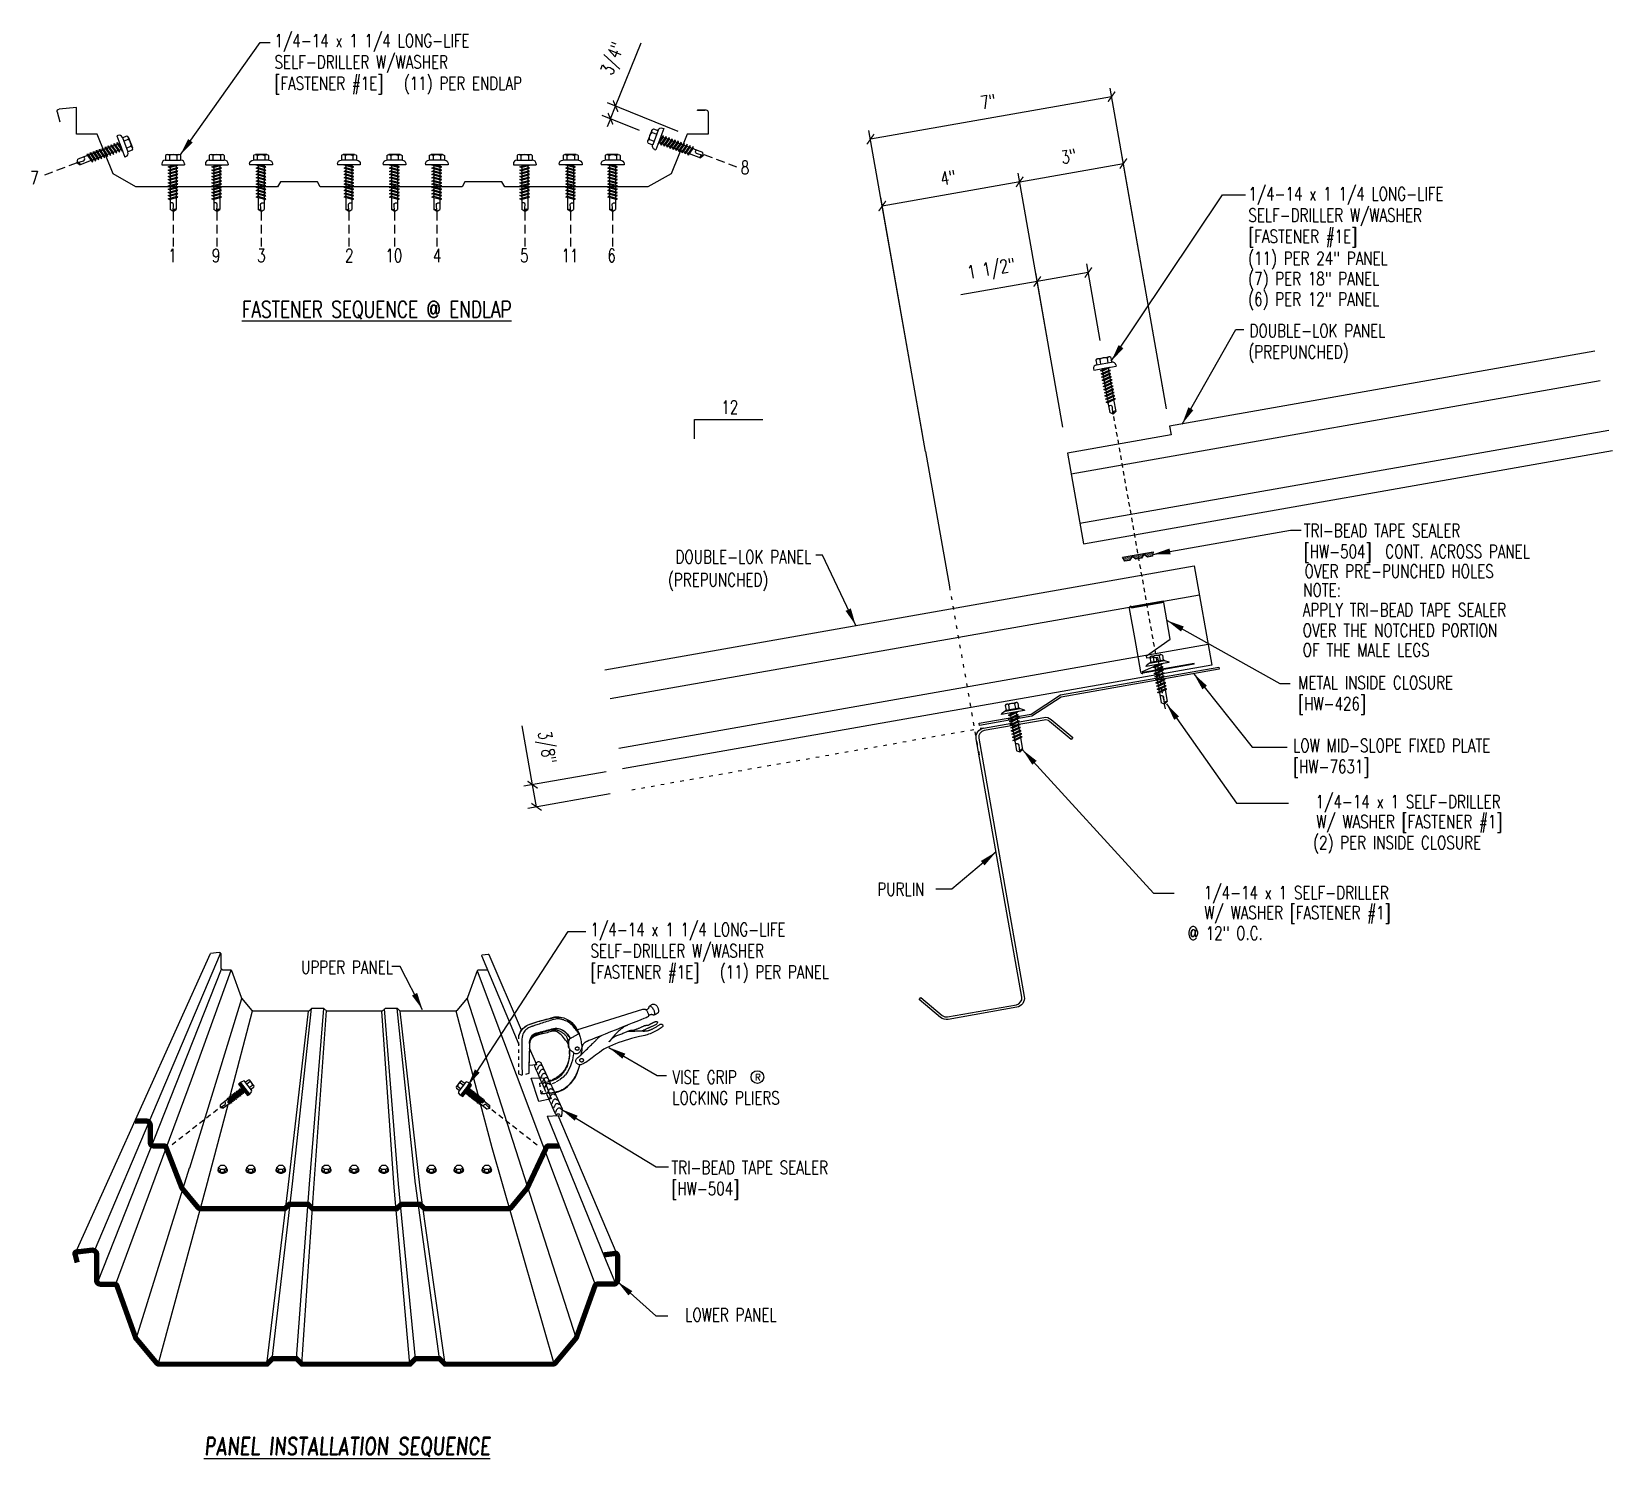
# Model space of a CAD drawing. Header units: inches. Extents: x 2.2 to 47.3, y 3.6 to 44.3.
import ezdxf
from ezdxf.enums import TextEntityAlignment as Align

# ---------------------------------------------------------------- set-up
doc = ezdxf.new("R2010")
doc.units = ezdxf.units.IN
doc.header["$MEASUREMENT"] = 0
for name, pattern in [('ACAD_ISO07W100', [3, 0, -3]), ('DASH2', [0.1875, 0.125, -0.0625]), ('DASHED', [0.75, 0.5, -0.25]), ('HIDDEN', [0.375, 0.25, -0.125]), ('NS Centerline', [0.7, 0.4, -0.1, 0.1, -0.1]), ('NS Dashed 1', [0.12, 0.08, -0.04])]:
    doc.linetypes.add(name, pattern=pattern)
for name, color, linetype in [('CLO', 3, 'Continuous'), ('DIM', 7, 'Continuous'), ('FASTENER', 9, 'Continuous'), ('LABEL', 6, 'Continuous'), ('MARK', 1, 'Continuous'), ('NS Bracing', 6, 'NS Dashed 1'), ('NS Center Lines', 4, 'NS Centerline'), ('NS Dashed .08', 2, 'NS Dashed 1'), ('NS Filler Plugs & Closures', 6, 'Continuous'), ('NS Panels', 152, 'Continuous'), ('PANEL', 11, 'Continuous'), ('PANEL-S', 11, 'Continuous'), ('STLA', 12, 'Continuous'), ('TAPE', 8, 'Continuous'), ('TEXT', 2, 'Continuous')]:
    doc.layers.add(name, color=color, linetype=linetype)
doc.styles.add('ARCHITEXT', font='ROMANS.shx', dxfattribs={"width": 0.8, "height": 0.375})
doc.styles.add('ROMAND', font='romand', dxfattribs={"height": 0.075})
doc.styles.add('SIMPLEX', font='SIMPLEX.SHX', dxfattribs={"width": 0.75, "height": 0.125})
doc.styles.add('TEXT1', font='ROMANS.shx', dxfattribs={"width": 0.75, "height": 0.375})
doc.dimstyles.new('DETAIL', dxfattribs={"dimscale": 4, "dimtxt": 0.09375, "dimasz": 0.0625, "dimexe": 0.0625, "dimexo": 0.125, "dimgap": 0.0625, "dimtad": 1, "dimdec": 4, "dimzin": 3, "dimdsep": 46, "dimlunit": 4, "dimtxsty": 'TEXT1', "dimblk": 'ARCHTICK', "dimcen": 0.0625, "dimclrd": 7, "dimclre": 7, "dimclrt": 2, "dimadec": 0, "dimazin": 0, "dimtfac": 0.59375, "dimtdec": 4, "dimtmove": 0, "dimatfit": 3, "dimfxl": 0, "dimfrac": 2, "dimtolj": 1, "dimtzin": 3, "dimarcsym": 0})
doc.dimstyles.new('DETAIL$7', dxfattribs={"dimscale": 4, "dimtxt": 0.09375, "dimasz": 0.125, "dimexe": 0.0625, "dimexo": 0.125, "dimgap": 0.0625, "dimtad": 1, "dimdec": 4, "dimzin": 3, "dimdsep": 46, "dimlunit": 4, "dimtxsty": 'TEXT1', "dimblk": 'ARCHTICK', "dimcen": 0.0625, "dimclrd": 7, "dimclre": 7, "dimclrt": 2, "dimadec": 0, "dimazin": 0, "dimtfac": 0.59375, "dimtdec": 4, "dimtmove": 0, "dimatfit": 3, "dimfxl": 0, "dimfrac": 2, "dimtolj": 1, "dimtzin": 3, "dimarcsym": 0})

msp = doc.modelspace()

# ---------------------------------------------------------------- texts
at = {"color": 2, "insert": (18.82962, 43.49178), "char_height": 0.375, "attachment_point": 5, "rotation": 67.971548, "style": 'TEXT1'}
msp.add_mtext('\\A1;3/4"', dxfattribs=at)
at = {"layer": 'FASTENER', "style": 'SIMPLEX', "width": 0.75}
for rotation, p in [(313.609486, (7.81503, 13.78664)), (57.890514, (15.07353, 13.75282))]:
    msp.add_text('JRE', height=0.003961, rotation=rotation, dxfattribs=at).set_placement(p)
at = {"layer": 'LABEL', "style": 'ARCHITEXT', "width": 0.75}
msp.add_text('%%UFASTENER SEQUENCE @ ENDLAP', height=0.46875, dxfattribs=at).set_placement((8.22219, 36.12829))
at = {"layer": 'TEXT', "style": 'TEXT1', "width": 0.75}
for s, p in [('1/4-14 x 1 1/4 LONG-LIFE', (9.14854, 43.83184)), ('SELF-DRILLER W/WASHER', (9.14854, 43.2247)), ('[FASTENER #1E]', (9.14854, 42.61756)), ('(11) PER ENDLAP', (12.83488, 42.61756)), ('(11) PER 24" PANEL', (36.89412, 37.63002)), ('(7) PER 18" PANEL', (36.89412, 37.04839)), ('(6) PER 12" PANEL', (36.89412, 36.46677)), ('DOUBLE-LOK PANEL', (36.93317, 35.56766)), ('(PREPUNCHED)', (36.89986, 34.96259)), ('CONT. ACROSS PANEL ', (40.79915, 29.27534)), ('OVER PRE-PUNCHED HOLES', (38.50244, 28.71351)), ('NOTE:', (38.46393, 28.17787)), ('APPLY TRI-BEAD TAPE SEALER', (38.44823, 27.61573)), ('OVER THE NOTCHED PORTION', (38.44823, 27.02967)), ('OF THE MALE LEGS', (38.44823, 26.46855)), ('LOW MID-SLOPE FIXED PLATE', (38.17526, 23.74768)), ('[HW-7631]', (38.17526, 23.14768)), ('PURLIN', (26.3284, 19.65178)), ('VISE GRIP', (20.48858, 14.29791)), ('LOCKING PLIERS', (20.48302, 13.70464))]:
    msp.add_text(s, height=0.375, dxfattribs=at).set_placement(p)
at = {"layer": 'TEXT', "color": 2, "style": 'ARCHITEXT', "width": 0.75}
for s, p in [('8', (22.43864, 40.21668)), ('7', (2.19124, 39.92349)), ('1', (6.11973, 37.7114)), ('9', (7.36308, 37.7114)), ('3', (8.65442, 37.7114)), ('2', (11.15931, 37.7114)), ('10', (12.30883, 37.7114)), ('4', (13.6642, 37.7114)), ('5', (16.14699, 37.7114)), ('11', (17.32813, 37.7114)), ('6', (18.6345, 37.7114))]:
    msp.add_text(s, height=0.375, dxfattribs=at).set_placement(p)
at = {"layer": 'TEXT', "style": 'TEXT1', "width": 0.75}
for s, p in [('DOUBLE-LOK PANEL', (24.44466, 29.12364)), ('(PREPUNCHED)', (23.21729, 28.46691)), ('1/4-14 x 1 SELF-DRILLER', (44.08542, 22.14696)), ('W/ WASHER [FASTENER #1]', (44.13546, 21.57865)), ('(2) PER INSIDE CLOSURE', (43.52975, 20.98048)), ('1/4-14 x 1 SELF-DRILLER', (40.89753, 19.55454)), ('W/ WASHER [FASTENER #1]', (40.94757, 18.98623)), ('@ 12" O.C.', (37.31155, 18.40018))]:
    msp.add_text(s, height=0.375, dxfattribs=at).set_placement(p, align=Align.RIGHT)
at = {"layer": 'TEXT', "style": 'TEXT1'}
msp.add_text('R', height=0.1875, dxfattribs=at).set_placement((22.92216, 14.48075), align=Align.MIDDLE_CENTER)
at = {"layer": 'TEXT', "char_height": 0.375, "attachment_point": 3, "style": 'TEXT1'}
for s, insert in [('UPPER PANEL', (12.5224, 17.80313)), ('LOWER PANEL', (23.45512, 7.8998))]:
    msp.add_mtext(s, dxfattribs=dict(at, insert=insert))

# ---------------------------------------------------------------- blocks, each defined once
blk = doc.blocks.new('_ArchTick')
at = {"color": 0, "linetype": 'ByBlock', "const_width": 0.15}
blk.add_lwpolyline([(-0.5, -0.5), (0.5, 0.5)], dxfattribs=at)
blk = doc.blocks.new('*D20')
at = {"layer": 'DEFPOINTS', "color": 0}
for p in [(33.337, 40.518), (34.657, 33.034), (31.702, 32.513)]:
    blk.add_point(p, dxfattribs=at)
at = {"layer": 'DIM', "color": 7, "lineweight": -2}
for p, q in [((34.57, 33.526), (33.294, 40.765)), ((31.616, 33.005), (30.339, 40.244)), ((30.383, 39.998), (33.337, 40.518))]:
    blk.add_line(p, q, dxfattribs=at)
at = {"layer": 'DIM', "color": 7, "lineweight": -2, "xscale": 0.25, "yscale": 0.25, "zscale": 0.25}
for p, rotation in [((33.337, 40.518), 9.99999999999999), ((30.383, 39.998), 190)]:
    blk.add_blockref('_ArchTick', p, dxfattribs=dict(at, rotation=rotation))
at = {"layer": 'DIM', "color": 2, "insert": (31.778, 40.724), "char_height": 0.375, "attachment_point": 5, "rotation": 10, "style": 'TEXT1'}
blk.add_mtext('\\A1;3"', dxfattribs=at)
blk = doc.blocks.new('*X9')
at = {"color": 0}
for p, q in [((-0.434, 0.135), (-0.434, 0.135)), ((-0.434, 0.123), (-0.434, 0.123)), ((-0.422, 0.141), (-0.422, 0.141)), ((-0.422, 0.129), (-0.422, 0.129)), ((-0.422, 0.117), (-0.422, 0.117)), ((-0.422, 0.105), (-0.422, 0.105)), ((-0.422, 0.094), (-0.422, 0.094)), ((-0.422, 0.082), (-0.422, 0.082)), ((-0.41, 0.135), (-0.41, 0.135)), ((-0.41, 0.123), (-0.41, 0.123)), ((-0.41, 0.111), (-0.41, 0.111)), ((-0.41, 0.1), (-0.41, 0.1)), ((-0.41, 0.088), (-0.41, 0.088)), ((-0.41, 0.076), (-0.41, 0.076)), ((-0.41, 0.064), (-0.41, 0.064)), ((-0.41, 0.053), (-0.41, 0.053)), ((-0.41, 0.041), (-0.41, 0.041)), ((-0.398, 0.141), (-0.398, 0.141)), ((-0.398, 0.129), (-0.398, 0.129)), ((-0.398, 0.117), (-0.398, 0.117)), ((-0.398, 0.105), (-0.398, 0.105)), ((-0.398, 0.094), (-0.398, 0.094)), ((-0.398, 0.082), (-0.398, 0.082)), ((-0.398, 0.07), (-0.398, 0.07)), ((-0.398, 0.059), (-0.398, 0.059)), ((-0.398, 0.047), (-0.398, 0.047)), ((-0.398, 0.035), (-0.398, 0.035)), ((-0.398, 0.023), (-0.398, 0.023)), ((-0.387, 0.135), (-0.387, 0.135)), ((-0.387, 0.123), (-0.387, 0.123)), ((-0.387, 0.111), (-0.387, 0.111)), ((-0.387, 0.1), (-0.387, 0.1)), ((-0.387, 0.088), (-0.387, 0.088)), ((-0.387, 0.076), (-0.387, 0.076)), ((-0.387, 0.064), (-0.387, 0.064)), ((-0.387, 0.053), (-0.387, 0.053)), ((-0.387, 0.041), (-0.387, 0.041)), ((-0.387, 0.029), (-0.387, 0.029)), ((-0.375, 0.141), (-0.375, 0.141)), ((-0.375, 0.129), (-0.375, 0.129)), ((-0.375, 0.117), (-0.375, 0.117)), ((-0.375, 0.105), (-0.375, 0.105)), ((-0.375, 0.094), (-0.375, 0.094)), ((-0.375, 0.082), (-0.375, 0.082)), ((-0.375, 0.07), (-0.375, 0.07)), ((-0.375, 0.059), (-0.375, 0.059)), ((-0.375, 0.047), (-0.375, 0.047)), ((-0.375, 0.035), (-0.375, 0.035)), ((-0.375, 0.023), (-0.375, 0.023)), ((-0.363, 0.135), (-0.363, 0.135)), ((-0.363, 0.123), (-0.363, 0.123)), ((-0.363, 0.111), (-0.363, 0.111)), ((-0.363, 0.1), (-0.363, 0.1)), ((-0.363, 0.088), (-0.363, 0.088)), ((-0.363, 0.076), (-0.363, 0.076)), ((-0.363, 0.064), (-0.363, 0.064)), ((-0.363, 0.053), (-0.363, 0.053)), ((-0.363, 0.041), (-0.363, 0.041)), ((-0.363, 0.029), (-0.363, 0.029)), ((-0.352, 0.141), (-0.352, 0.141)), ((-0.352, 0.129), (-0.352, 0.129)), ((-0.352, 0.117), (-0.352, 0.117)), ((-0.352, 0.105), (-0.352, 0.105)), ((-0.352, 0.094), (-0.352, 0.094)), ((-0.352, 0.082), (-0.352, 0.082)), ((-0.352, 0.07), (-0.352, 0.07)), ((-0.352, 0.059), (-0.352, 0.059)), ((-0.352, 0.047), (-0.352, 0.047)), ((-0.352, 0.035), (-0.352, 0.035)), ((-0.352, 0.023), (-0.352, 0.023)), ((-0.34, 0.135), (-0.34, 0.135)), ((-0.34, 0.123), (-0.34, 0.123)), ((-0.34, 0.111), (-0.34, 0.111)), ((-0.34, 0.1), (-0.34, 0.1)), ((-0.34, 0.088), (-0.34, 0.088)), ((-0.34, 0.076), (-0.34, 0.076)), ((-0.34, 0.064), (-0.34, 0.064)), ((-0.34, 0.053), (-0.34, 0.053)), ((-0.34, 0.041), (-0.34, 0.041)), ((-0.34, 0.029), (-0.34, 0.029)), ((-0.328, 0.141), (-0.328, 0.141)), ((-0.328, 0.129), (-0.328, 0.129)), ((-0.328, 0.117), (-0.328, 0.117)), ((-0.328, 0.105), (-0.328, 0.105)), ((-0.328, 0.094), (-0.328, 0.094)), ((-0.328, 0.082), (-0.328, 0.082)), ((-0.328, 0.07), (-0.328, 0.07)), ((-0.328, 0.059), (-0.328, 0.059)), ((-0.328, 0.047), (-0.328, 0.047)), ((-0.328, 0.035), (-0.328, 0.035)), ((-0.328, 0.023), (-0.328, 0.023)), ((-0.316, 0.135), (-0.316, 0.135)), ((-0.316, 0.123), (-0.316, 0.123)), ((-0.316, 0.111), (-0.316, 0.111)), ((-0.316, 0.1), (-0.316, 0.1)), ((-0.316, 0.088), (-0.316, 0.088)), ((-0.316, 0.076), (-0.316, 0.076)), ((-0.316, 0.064), (-0.316, 0.064)), ((-0.316, 0.053), (-0.316, 0.053)), ((-0.316, 0.041), (-0.316, 0.041)), ((-0.316, 0.029), (-0.316, 0.029)), ((-0.305, 0.141), (-0.305, 0.141)), ((-0.305, 0.129), (-0.305, 0.129)), ((-0.305, 0.117), (-0.305, 0.117)), ((-0.305, 0.105), (-0.305, 0.105)), ((-0.305, 0.094), (-0.305, 0.094)), ((-0.305, 0.082), (-0.305, 0.082)), ((-0.305, 0.07), (-0.305, 0.07)), ((-0.305, 0.059), (-0.305, 0.059)), ((-0.305, 0.047), (-0.305, 0.047)), ((-0.305, 0.035), (-0.305, 0.035)), ((-0.305, 0.023), (-0.305, 0.023)), ((-0.293, 0.135), (-0.293, 0.135)), ((-0.293, 0.123), (-0.293, 0.123)), ((-0.293, 0.111), (-0.293, 0.111)), ((-0.293, 0.1), (-0.293, 0.1)), ((-0.293, 0.088), (-0.293, 0.088)), ((-0.293, 0.076), (-0.293, 0.076)), ((-0.293, 0.064), (-0.293, 0.064)), ((-0.293, 0.053), (-0.293, 0.053)), ((-0.293, 0.041), (-0.293, 0.041)), ((-0.293, 0.029), (-0.293, 0.029)), ((-0.281, 0.141), (-0.281, 0.141)), ((-0.281, 0.129), (-0.281, 0.129)), ((-0.281, 0.117), (-0.281, 0.117)), ((-0.281, 0.105), (-0.281, 0.105)), ((-0.281, 0.094), (-0.281, 0.094)), ((-0.281, 0.082), (-0.281, 0.082)), ((-0.281, 0.07), (-0.281, 0.07)), ((-0.281, 0.059), (-0.281, 0.059)), ((-0.281, 0.047), (-0.281, 0.047)), ((-0.281, 0.035), (-0.281, 0.035)), ((-0.281, 0.023), (-0.281, 0.023)), ((-0.27, 0.135), (-0.27, 0.135)), ((-0.27, 0.123), (-0.27, 0.123)), ((-0.27, 0.111), (-0.27, 0.111)), ((-0.27, 0.1), (-0.27, 0.1)), ((-0.27, 0.088), (-0.27, 0.088)), ((-0.27, 0.076), (-0.27, 0.076)), ((-0.27, 0.064), (-0.27, 0.064)), ((-0.27, 0.053), (-0.27, 0.053)), ((-0.27, 0.041), (-0.27, 0.041)), ((-0.27, 0.029), (-0.27, 0.029)), ((-0.258, 0.141), (-0.258, 0.141)), ((-0.258, 0.129), (-0.258, 0.129)), ((-0.258, 0.117), (-0.258, 0.117)), ((-0.258, 0.105), (-0.258, 0.105)), ((-0.258, 0.094), (-0.258, 0.094)), ((-0.258, 0.082), (-0.258, 0.082)), ((-0.258, 0.07), (-0.258, 0.07)), ((-0.258, 0.059), (-0.258, 0.059)), ((-0.258, 0.047), (-0.258, 0.047)), ((-0.258, 0.035), (-0.258, 0.035)), ((-0.258, 0.023), (-0.258, 0.023)), ((-0.246, 0.135), (-0.246, 0.135)), ((-0.246, 0.123), (-0.246, 0.123)), ((-0.246, 0.111), (-0.246, 0.111)), ((-0.246, 0.1), (-0.246, 0.1)), ((-0.246, 0.088), (-0.246, 0.088)), ((-0.246, 0.076), (-0.246, 0.076)), ((-0.246, 0.064), (-0.246, 0.064)), ((-0.246, 0.053), (-0.246, 0.053)), ((-0.246, 0.041), (-0.246, 0.041)), ((-0.234, 0.141), (-0.234, 0.141)), ((-0.234, 0.129), (-0.234, 0.129)), ((-0.234, 0.117), (-0.234, 0.117)), ((-0.234, 0.105), (-0.234, 0.105)), ((-0.234, 0.094), (-0.234, 0.094)), ((-0.234, 0.082), (-0.234, 0.082)), ((-0.234, 0.07), (-0.234, 0.07)), ((-0.234, 0.059), (-0.234, 0.059)), ((-0.234, 0.047), (-0.234, 0.047)), ((-0.223, 0.135), (-0.223, 0.135)), ((-0.223, 0.123), (-0.223, 0.123)), ((-0.223, 0.111), (-0.223, 0.111)), ((-0.223, 0.1), (-0.223, 0.1)), ((-0.223, 0.088), (-0.223, 0.088)), ((-0.223, 0.076), (-0.223, 0.076)), ((-0.223, 0.064), (-0.223, 0.064)), ((-0.211, 0.141), (-0.211, 0.141)), ((-0.211, 0.129), (-0.211, 0.129)), ((-0.211, 0.117), (-0.211, 0.117)), ((-0.211, 0.105), (-0.211, 0.105)), ((-0.211, 0.094), (-0.211, 0.094)), ((-0.211, 0.082), (-0.211, 0.082)), ((-0.211, 0.07), (-0.211, 0.07)), ((-0.199, 0.135), (-0.199, 0.135)), ((-0.199, 0.123), (-0.199, 0.123)), ((-0.199, 0.111), (-0.199, 0.111)), ((-0.199, 0.1), (-0.199, 0.1)), ((-0.199, 0.088), (-0.199, 0.088)), ((-0.188, 0.141), (-0.188, 0.141)), ((-0.188, 0.129), (-0.188, 0.129)), ((-0.188, 0.117), (-0.188, 0.117)), ((-0.188, 0.105), (-0.188, 0.105)), ((-0.188, 0.094), (-0.188, 0.094)), ((-0.176, 0.135), (-0.176, 0.135)), ((-0.176, 0.123), (-0.176, 0.123)), ((-0.176, 0.111), (-0.176, 0.111)), ((-0.164, 0.141), (-0.164, 0.141)), ((-0.164, 0.129), (-0.164, 0.129)), ((-0.164, 0.117), (-0.164, 0.117)), ((-0.164, 0.105), (-0.164, 0.105)), ((-0.152, 0.135), (-0.152, 0.135)), ((-0.152, 0.123), (-0.152, 0.123)), ((-0.152, 0.111), (-0.152, 0.111)), ((-0.152, 0.1), (-0.152, 0.1)), ((-0.141, 0.141), (-0.141, 0.141)), ((-0.141, 0.129), (-0.141, 0.129)), ((-0.141, 0.117), (-0.141, 0.117)), ((-0.141, 0.105), (-0.141, 0.105)), ((-0.141, 0.094), (-0.141, 0.094)), ((-0.141, 0.082), (-0.141, 0.082)), ((-0.129, 0.135), (-0.129, 0.135)), ((-0.129, 0.123), (-0.129, 0.123)), ((-0.129, 0.111), (-0.129, 0.111)), ((-0.129, 0.1), (-0.129, 0.1)), ((-0.129, 0.088), (-0.129, 0.088)), ((-0.129, 0.076), (-0.129, 0.076)), ((-0.117, 0.141), (-0.117, 0.141)), ((-0.117, 0.129), (-0.117, 0.129)), ((-0.117, 0.117), (-0.117, 0.117)), ((-0.117, 0.105), (-0.117, 0.105)), ((-0.117, 0.094), (-0.117, 0.094)), ((-0.117, 0.082), (-0.117, 0.082)), ((-0.117, 0.07), (-0.117, 0.07)), ((-0.117, 0.059), (-0.117, 0.059)), ((-0.105, 0.135), (-0.105, 0.135)), ((-0.105, 0.123), (-0.105, 0.123)), ((-0.105, 0.111), (-0.105, 0.111)), ((-0.105, 0.1), (-0.105, 0.1)), ((-0.105, 0.088), (-0.105, 0.088)), ((-0.105, 0.076), (-0.105, 0.076)), ((-0.105, 0.064), (-0.105, 0.064)), ((-0.105, 0.053), (-0.105, 0.053)), ((-0.094, 0.141), (-0.094, 0.141)), ((-0.094, 0.129), (-0.094, 0.129)), ((-0.094, 0.117), (-0.094, 0.117)), ((-0.094, 0.105), (-0.094, 0.105)), ((-0.094, 0.094), (-0.094, 0.094)), ((-0.094, 0.082), (-0.094, 0.082)), ((-0.094, 0.07), (-0.094, 0.07)), ((-0.094, 0.059), (-0.094, 0.059)), ((-0.094, 0.047), (-0.094, 0.047)), ((-0.094, 0.035), (-0.094, 0.035)), ((-0.082, 0.135), (-0.082, 0.135)), ((-0.082, 0.123), (-0.082, 0.123)), ((-0.082, 0.111), (-0.082, 0.111)), ((-0.082, 0.1), (-0.082, 0.1)), ((-0.082, 0.088), (-0.082, 0.088)), ((-0.082, 0.076), (-0.082, 0.076)), ((-0.082, 0.064), (-0.082, 0.064)), ((-0.082, 0.053), (-0.082, 0.053)), ((-0.082, 0.041), (-0.082, 0.041)), ((-0.082, 0.029), (-0.082, 0.029)), ((-0.07, 0.141), (-0.07, 0.141)), ((-0.07, 0.129), (-0.07, 0.129)), ((-0.07, 0.117), (-0.07, 0.117)), ((-0.07, 0.105), (-0.07, 0.105)), ((-0.07, 0.094), (-0.07, 0.094)), ((-0.07, 0.082), (-0.07, 0.082)), ((-0.07, 0.07), (-0.07, 0.07)), ((-0.07, 0.059), (-0.07, 0.059)), ((-0.07, 0.047), (-0.07, 0.047)), ((-0.07, 0.035), (-0.07, 0.035)), ((-0.07, 0.023), (-0.07, 0.023)), ((-0.059, 0.135), (-0.059, 0.135)), ((-0.059, 0.123), (-0.059, 0.123)), ((-0.059, 0.111), (-0.059, 0.111)), ((-0.059, 0.1), (-0.059, 0.1)), ((-0.059, 0.088), (-0.059, 0.088)), ((-0.059, 0.076), (-0.059, 0.076)), ((-0.059, 0.064), (-0.059, 0.064)), ((-0.059, 0.053), (-0.059, 0.053)), ((-0.059, 0.041), (-0.059, 0.041)), ((-0.059, 0.029), (-0.059, 0.029)), ((-0.047, 0.141), (-0.047, 0.141)), ((-0.047, 0.129), (-0.047, 0.129)), ((-0.047, 0.117), (-0.047, 0.117)), ((-0.047, 0.105), (-0.047, 0.105)), ((-0.047, 0.094), (-0.047, 0.094)), ((-0.047, 0.082), (-0.047, 0.082)), ((-0.047, 0.07), (-0.047, 0.07)), ((-0.047, 0.059), (-0.047, 0.059)), ((-0.047, 0.047), (-0.047, 0.047)), ((-0.047, 0.035), (-0.047, 0.035)), ((-0.047, 0.023), (-0.047, 0.023)), ((-0.035, 0.135), (-0.035, 0.135)), ((-0.035, 0.123), (-0.035, 0.123)), ((-0.035, 0.111), (-0.035, 0.111)), ((-0.035, 0.1), (-0.035, 0.1)), ((-0.035, 0.088), (-0.035, 0.088)), ((-0.035, 0.076), (-0.035, 0.076)), ((-0.035, 0.064), (-0.035, 0.064)), ((-0.035, 0.053), (-0.035, 0.053)), ((-0.035, 0.041), (-0.035, 0.041)), ((-0.035, 0.029), (-0.035, 0.029)), ((-0.023, 0.141), (-0.023, 0.141)), ((-0.023, 0.129), (-0.023, 0.129)), ((-0.023, 0.117), (-0.023, 0.117)), ((-0.023, 0.105), (-0.023, 0.105)), ((-0.023, 0.094), (-0.023, 0.094)), ((-0.023, 0.082), (-0.023, 0.082)), ((-0.023, 0.07), (-0.023, 0.07)), ((-0.023, 0.059), (-0.023, 0.059)), ((-0.023, 0.047), (-0.023, 0.047)), ((-0.023, 0.035), (-0.023, 0.035)), ((-0.023, 0.023), (-0.023, 0.023)), ((-0.012, 0.135), (-0.012, 0.135)), ((-0.012, 0.123), (-0.012, 0.123)), ((-0.012, 0.111), (-0.012, 0.111)), ((-0.012, 0.1), (-0.012, 0.1)), ((-0.012, 0.088), (-0.012, 0.088)), ((-0.012, 0.076), (-0.012, 0.076)), ((-0.012, 0.064), (-0.012, 0.064)), ((-0.012, 0.053), (-0.012, 0.053)), ((-0.012, 0.041), (-0.012, 0.041)), ((-0.012, 0.029), (-0.012, 0.029)), ((0, 0.141), (0, 0.141)), ((0, 0.129), (0, 0.129)), ((0, 0.117), (0, 0.117)), ((0, 0.105), (0, 0.105)), ((0, 0.094), (0, 0.094)), ((0, 0.082), (0, 0.082)), ((0, 0.07), (0, 0.07)), ((0, 0.059), (0, 0.059)), ((0, 0.047), (0, 0.047)), ((0, 0.035), (0, 0.035)), ((0, 0.023), (0, 0.023)), ((0.012, 0.135), (0.012, 0.135)), ((0.012, 0.123), (0.012, 0.123)), ((0.012, 0.111), (0.012, 0.111)), ((0.012, 0.1), (0.012, 0.1)), ((0.012, 0.088), (0.012, 0.088)), ((0.012, 0.076), (0.012, 0.076)), ((0.012, 0.064), (0.012, 0.064)), ((0.012, 0.053), (0.012, 0.053)), ((0.012, 0.041), (0.012, 0.041)), ((0.012, 0.029), (0.012, 0.029)), ((0.023, 0.141), (0.023, 0.141)), ((0.023, 0.129), (0.023, 0.129)), ((0.023, 0.117), (0.023, 0.117)), ((0.023, 0.105), (0.023, 0.105)), ((0.023, 0.094), (0.023, 0.094)), ((0.023, 0.082), (0.023, 0.082)), ((0.023, 0.07), (0.023, 0.07)), ((0.023, 0.059), (0.023, 0.059)), ((0.023, 0.047), (0.023, 0.047)), ((0.023, 0.035), (0.023, 0.035)), ((0.023, 0.023), (0.023, 0.023)), ((0.035, 0.135), (0.035, 0.135)), ((0.035, 0.123), (0.035, 0.123)), ((0.035, 0.111), (0.035, 0.111)), ((0.035, 0.1), (0.035, 0.1)), ((0.035, 0.088), (0.035, 0.088)), ((0.035, 0.076), (0.035, 0.076)), ((0.035, 0.064), (0.035, 0.064)), ((0.035, 0.053), (0.035, 0.053)), ((0.035, 0.041), (0.035, 0.041)), ((0.035, 0.029), (0.035, 0.029)), ((0.047, 0.141), (0.047, 0.141)), ((0.047, 0.129), (0.047, 0.129)), ((0.047, 0.117), (0.047, 0.117)), ((0.047, 0.105), (0.047, 0.105)), ((0.047, 0.094), (0.047, 0.094)), ((0.047, 0.082), (0.047, 0.082)), ((0.047, 0.07), (0.047, 0.07)), ((0.047, 0.059), (0.047, 0.059)), ((0.047, 0.047), (0.047, 0.047)), ((0.047, 0.035), (0.047, 0.035)), ((0.047, 0.023), (0.047, 0.023)), ((0.059, 0.135), (0.059, 0.135)), ((0.059, 0.123), (0.059, 0.123)), ((0.059, 0.111), (0.059, 0.111)), ((0.059, 0.1), (0.059, 0.1)), ((0.059, 0.088), (0.059, 0.088)), ((0.059, 0.076), (0.059, 0.076)), ((0.059, 0.064), (0.059, 0.064)), ((0.059, 0.053), (0.059, 0.053)), ((0.059, 0.041), (0.059, 0.041)), ((0.059, 0.029), (0.059, 0.029)), ((0.07, 0.141), (0.07, 0.141)), ((0.07, 0.129), (0.07, 0.129)), ((0.07, 0.117), (0.07, 0.117)), ((0.07, 0.105), (0.07, 0.105)), ((0.07, 0.094), (0.07, 0.094)), ((0.07, 0.082), (0.07, 0.082)), ((0.07, 0.07), (0.07, 0.07)), ((0.07, 0.059), (0.07, 0.059)), ((0.07, 0.047), (0.07, 0.047)), ((0.07, 0.035), (0.07, 0.035)), ((0.07, 0.023), (0.07, 0.023)), ((0.082, 0.135), (0.082, 0.135)), ((0.082, 0.123), (0.082, 0.123)), ((0.082, 0.111), (0.082, 0.111)), ((0.082, 0.1), (0.082, 0.1)), ((0.082, 0.088), (0.082, 0.088)), ((0.082, 0.076), (0.082, 0.076)), ((0.082, 0.064), (0.082, 0.064)), ((0.082, 0.053), (0.082, 0.053)), ((0.082, 0.041), (0.082, 0.041)), ((0.082, 0.029), (0.082, 0.029)), ((0.094, 0.141), (0.094, 0.141)), ((0.094, 0.129), (0.094, 0.129)), ((0.094, 0.117), (0.094, 0.117)), ((0.094, 0.105), (0.094, 0.105)), ((0.094, 0.094), (0.094, 0.094)), ((0.094, 0.082), (0.094, 0.082)), ((0.094, 0.07), (0.094, 0.07)), ((0.094, 0.059), (0.094, 0.059)), ((0.094, 0.047), (0.094, 0.047)), ((0.094, 0.035), (0.094, 0.035)), ((0.105, 0.135), (0.105, 0.135)), ((0.105, 0.123), (0.105, 0.123)), ((0.105, 0.111), (0.105, 0.111)), ((0.105, 0.1), (0.105, 0.1)), ((0.105, 0.088), (0.105, 0.088)), ((0.105, 0.076), (0.105, 0.076)), ((0.105, 0.064), (0.105, 0.064)), ((0.105, 0.053), (0.105, 0.053)), ((0.117, 0.141), (0.117, 0.141)), ((0.117, 0.129), (0.117, 0.129)), ((0.117, 0.117), (0.117, 0.117)), ((0.117, 0.105), (0.117, 0.105)), ((0.117, 0.094), (0.117, 0.094)), ((0.117, 0.082), (0.117, 0.082)), ((0.117, 0.07), (0.117, 0.07)), ((0.117, 0.059), (0.117, 0.059)), ((0.129, 0.135), (0.129, 0.135)), ((0.129, 0.123), (0.129, 0.123)), ((0.129, 0.111), (0.129, 0.111)), ((0.129, 0.1), (0.129, 0.1)), ((0.129, 0.088), (0.129, 0.088)), ((0.129, 0.076), (0.129, 0.076)), ((0.141, 0.141), (0.141, 0.141)), ((0.141, 0.129), (0.141, 0.129)), ((0.141, 0.117), (0.141, 0.117)), ((0.141, 0.105), (0.141, 0.105)), ((0.141, 0.094), (0.141, 0.094)), ((0.141, 0.082), (0.141, 0.082)), ((0.152, 0.135), (0.152, 0.135)), ((0.152, 0.123), (0.152, 0.123)), ((0.152, 0.111), (0.152, 0.111)), ((0.152, 0.1), (0.152, 0.1)), ((0.164, 0.141), (0.164, 0.141)), ((0.164, 0.129), (0.164, 0.129)), ((0.164, 0.117), (0.164, 0.117)), ((0.164, 0.105), (0.164, 0.105)), ((0.176, 0.135), (0.176, 0.135)), ((0.176, 0.123), (0.176, 0.123)), ((0.176, 0.111), (0.176, 0.111)), ((0.188, 0.141), (0.188, 0.141)), ((0.188, 0.129), (0.188, 0.129)), ((0.188, 0.117), (0.188, 0.117)), ((0.188, 0.105), (0.188, 0.105)), ((0.188, 0.094), (0.188, 0.094)), ((0.199, 0.135), (0.199, 0.135)), ((0.199, 0.123), (0.199, 0.123)), ((0.199, 0.111), (0.199, 0.111)), ((0.199, 0.1), (0.199, 0.1)), ((0.199, 0.088), (0.199, 0.088)), ((0.211, 0.141), (0.211, 0.141)), ((0.211, 0.129), (0.211, 0.129)), ((0.211, 0.117), (0.211, 0.117)), ((0.211, 0.105), (0.211, 0.105)), ((0.211, 0.094), (0.211, 0.094)), ((0.211, 0.082), (0.211, 0.082)), ((0.211, 0.07), (0.211, 0.07)), ((0.223, 0.135), (0.223, 0.135)), ((0.223, 0.123), (0.223, 0.123)), ((0.223, 0.111), (0.223, 0.111)), ((0.223, 0.1), (0.223, 0.1)), ((0.223, 0.088), (0.223, 0.088)), ((0.223, 0.076), (0.223, 0.076)), ((0.223, 0.064), (0.223, 0.064)), ((0.234, 0.141), (0.234, 0.141)), ((0.234, 0.129), (0.234, 0.129)), ((0.234, 0.117), (0.234, 0.117)), ((0.234, 0.105), (0.234, 0.105)), ((0.234, 0.094), (0.234, 0.094)), ((0.234, 0.082), (0.234, 0.082)), ((0.234, 0.07), (0.234, 0.07)), ((0.234, 0.059), (0.234, 0.059)), ((0.234, 0.047), (0.234, 0.047)), ((0.246, 0.135), (0.246, 0.135)), ((0.246, 0.123), (0.246, 0.123)), ((0.246, 0.111), (0.246, 0.111)), ((0.246, 0.1), (0.246, 0.1)), ((0.246, 0.088), (0.246, 0.088)), ((0.246, 0.076), (0.246, 0.076)), ((0.246, 0.064), (0.246, 0.064)), ((0.246, 0.053), (0.246, 0.053)), ((0.246, 0.041), (0.246, 0.041)), ((0.258, 0.141), (0.258, 0.141)), ((0.258, 0.129), (0.258, 0.129)), ((0.258, 0.117), (0.258, 0.117)), ((0.258, 0.105), (0.258, 0.105)), ((0.258, 0.094), (0.258, 0.094)), ((0.258, 0.082), (0.258, 0.082)), ((0.258, 0.07), (0.258, 0.07)), ((0.258, 0.059), (0.258, 0.059)), ((0.258, 0.047), (0.258, 0.047)), ((0.258, 0.035), (0.258, 0.035)), ((0.258, 0.023), (0.258, 0.023)), ((0.27, 0.135), (0.27, 0.135)), ((0.27, 0.123), (0.27, 0.123)), ((0.27, 0.111), (0.27, 0.111)), ((0.27, 0.1), (0.27, 0.1)), ((0.27, 0.088), (0.27, 0.088)), ((0.27, 0.076), (0.27, 0.076)), ((0.27, 0.064), (0.27, 0.064)), ((0.27, 0.053), (0.27, 0.053)), ((0.27, 0.041), (0.27, 0.041)), ((0.27, 0.029), (0.27, 0.029)), ((0.281, 0.141), (0.281, 0.141)), ((0.281, 0.129), (0.281, 0.129)), ((0.281, 0.117), (0.281, 0.117)), ((0.281, 0.105), (0.281, 0.105)), ((0.281, 0.094), (0.281, 0.094)), ((0.281, 0.082), (0.281, 0.082)), ((0.281, 0.07), (0.281, 0.07)), ((0.281, 0.059), (0.281, 0.059)), ((0.281, 0.047), (0.281, 0.047)), ((0.281, 0.035), (0.281, 0.035)), ((0.281, 0.023), (0.281, 0.023)), ((0.293, 0.135), (0.293, 0.135)), ((0.293, 0.123), (0.293, 0.123)), ((0.293, 0.111), (0.293, 0.111)), ((0.293, 0.1), (0.293, 0.1)), ((0.293, 0.088), (0.293, 0.088)), ((0.293, 0.076), (0.293, 0.076)), ((0.293, 0.064), (0.293, 0.064)), ((0.293, 0.053), (0.293, 0.053)), ((0.293, 0.041), (0.293, 0.041)), ((0.293, 0.029), (0.293, 0.029)), ((0.305, 0.141), (0.305, 0.141)), ((0.305, 0.129), (0.305, 0.129)), ((0.305, 0.117), (0.305, 0.117)), ((0.305, 0.105), (0.305, 0.105)), ((0.305, 0.094), (0.305, 0.094)), ((0.305, 0.082), (0.305, 0.082)), ((0.305, 0.07), (0.305, 0.07)), ((0.305, 0.059), (0.305, 0.059)), ((0.305, 0.047), (0.305, 0.047)), ((0.305, 0.035), (0.305, 0.035)), ((0.305, 0.023), (0.305, 0.023)), ((0.316, 0.135), (0.316, 0.135)), ((0.316, 0.123), (0.316, 0.123)), ((0.316, 0.111), (0.316, 0.111)), ((0.316, 0.1), (0.316, 0.1)), ((0.316, 0.088), (0.316, 0.088)), ((0.316, 0.076), (0.316, 0.076)), ((0.316, 0.064), (0.316, 0.064)), ((0.316, 0.053), (0.316, 0.053)), ((0.316, 0.041), (0.316, 0.041)), ((0.316, 0.029), (0.316, 0.029)), ((0.328, 0.141), (0.328, 0.141)), ((0.328, 0.129), (0.328, 0.129)), ((0.328, 0.117), (0.328, 0.117)), ((0.328, 0.105), (0.328, 0.105)), ((0.328, 0.094), (0.328, 0.094)), ((0.328, 0.082), (0.328, 0.082)), ((0.328, 0.07), (0.328, 0.07)), ((0.328, 0.059), (0.328, 0.059)), ((0.328, 0.047), (0.328, 0.047)), ((0.328, 0.035), (0.328, 0.035)), ((0.328, 0.023), (0.328, 0.023)), ((0.34, 0.135), (0.34, 0.135)), ((0.34, 0.123), (0.34, 0.123)), ((0.34, 0.111), (0.34, 0.111)), ((0.34, 0.1), (0.34, 0.1)), ((0.34, 0.088), (0.34, 0.088)), ((0.34, 0.076), (0.34, 0.076)), ((0.34, 0.064), (0.34, 0.064)), ((0.34, 0.053), (0.34, 0.053)), ((0.34, 0.041), (0.34, 0.041)), ((0.34, 0.029), (0.34, 0.029)), ((0.352, 0.141), (0.352, 0.141)), ((0.352, 0.129), (0.352, 0.129)), ((0.352, 0.117), (0.352, 0.117)), ((0.352, 0.105), (0.352, 0.105)), ((0.352, 0.094), (0.352, 0.094)), ((0.352, 0.082), (0.352, 0.082)), ((0.352, 0.07), (0.352, 0.07)), ((0.352, 0.059), (0.352, 0.059)), ((0.352, 0.047), (0.352, 0.047)), ((0.352, 0.035), (0.352, 0.035)), ((0.352, 0.023), (0.352, 0.023)), ((0.363, 0.135), (0.363, 0.135)), ((0.363, 0.123), (0.363, 0.123)), ((0.363, 0.111), (0.363, 0.111)), ((0.363, 0.1), (0.363, 0.1)), ((0.363, 0.088), (0.363, 0.088)), ((0.363, 0.076), (0.363, 0.076)), ((0.363, 0.064), (0.363, 0.064)), ((0.363, 0.053), (0.363, 0.053)), ((0.363, 0.041), (0.363, 0.041)), ((0.363, 0.029), (0.363, 0.029)), ((0.375, 0.141), (0.375, 0.141)), ((0.375, 0.129), (0.375, 0.129)), ((0.375, 0.117), (0.375, 0.117)), ((0.375, 0.105), (0.375, 0.105)), ((0.375, 0.094), (0.375, 0.094)), ((0.375, 0.082), (0.375, 0.082)), ((0.375, 0.07), (0.375, 0.07)), ((0.375, 0.059), (0.375, 0.059)), ((0.375, 0.047), (0.375, 0.047)), ((0.375, 0.035), (0.375, 0.035)), ((0.375, 0.023), (0.375, 0.023)), ((0.387, 0.135), (0.387, 0.135)), ((0.387, 0.123), (0.387, 0.123)), ((0.387, 0.111), (0.387, 0.111)), ((0.387, 0.1), (0.387, 0.1)), ((0.387, 0.088), (0.387, 0.088)), ((0.387, 0.076), (0.387, 0.076)), ((0.387, 0.064), (0.387, 0.064)), ((0.387, 0.053), (0.387, 0.053)), ((0.387, 0.041), (0.387, 0.041)), ((0.387, 0.029), (0.387, 0.029)), ((0.398, 0.141), (0.398, 0.141)), ((0.398, 0.129), (0.398, 0.129)), ((0.398, 0.117), (0.398, 0.117)), ((0.398, 0.105), (0.398, 0.105)), ((0.398, 0.094), (0.398, 0.094)), ((0.398, 0.082), (0.398, 0.082)), ((0.398, 0.07), (0.398, 0.07)), ((0.398, 0.059), (0.398, 0.059)), ((0.398, 0.047), (0.398, 0.047)), ((0.398, 0.035), (0.398, 0.035)), ((0.398, 0.023), (0.398, 0.023)), ((0.41, 0.135), (0.41, 0.135)), ((0.41, 0.123), (0.41, 0.123)), ((0.41, 0.111), (0.41, 0.111)), ((0.41, 0.1), (0.41, 0.1)), ((0.41, 0.088), (0.41, 0.088)), ((0.41, 0.076), (0.41, 0.076)), ((0.41, 0.064), (0.41, 0.064)), ((0.41, 0.053), (0.41, 0.053)), ((0.41, 0.041), (0.41, 0.041)), ((0.422, 0.141), (0.422, 0.141)), ((0.422, 0.129), (0.422, 0.129)), ((0.422, 0.117), (0.422, 0.117)), ((0.422, 0.105), (0.422, 0.105)), ((0.422, 0.094), (0.422, 0.094)), ((0.422, 0.082), (0.422, 0.082)), ((0.434, 0.135), (0.434, 0.135)), ((0.434, 0.123), (0.434, 0.123))]:
    blk.add_line(p, q, dxfattribs=at)
blk = doc.blocks.new('TRIBEAD')
at = {"layer": 'TAPE', "color": 9}
blk.add_lwpolyline([(-0.403, 0.018), (-0.442, 0.141), (0.442, 0.141), (0.403, 0.018), (0.26, 0.018), (0.17, 0.109), (0.079, 0.018), (0, 0.018), (-0.079, 0.018), (-0.17, 0.109), (-0.26, 0.018)], close=True, dxfattribs=at)
at = {"layer": 'TAPE', "color": 251}
blk.add_blockref('*X9', (0, 0), dxfattribs=at)
blk = doc.blocks.new('FZ7')
at = {"layer": 'FASTENER'}
for p, q in [((-0.324, 0.071), (-0.324, 0.037)), ((-0.324, 0.037), (0.324, 0.037)), ((-0.224, 0.171), (0.215, 0.171)), ((-0.215, 0.305), (-0.215, 0.171)), ((-0.161, 0.337), (0.161, 0.337)), ((-0.139, -0.016), (0.046, 0.037)), ((-0.107, 0.305), (-0.107, 0.171)), ((-0.104, -0.036), (0.139, 0.033)), ((-0.086, 0.037), (-0.086, -0.001)), ((-0.086, 0.037), (0.086, 0.037)), ((0.086, 0.037), (0.133, 0.037)), ((0.086, 0.018), (0.086, -0.042)), ((0.107, 0.305), (0.107, 0.171)), ((0.139, 0.033), (0.133, 0.037)), ((0.215, 0.305), (0.215, 0.171)), ((0.324, 0.071), (0.324, 0.037)), ((-0.104, -0.036), (-0.139, -0.016)), ((-0.139, -0.107), (0.104, -0.038)), ((-0.104, -0.127), (-0.139, -0.107)), ((-0.139, -0.198), (0.104, -0.128)), ((-0.104, -0.218), (-0.139, -0.198)), ((-0.139, -0.289), (0.104, -0.219)), ((-0.104, -0.309), (-0.139, -0.289)), ((-0.139, -0.38), (0.104, -0.31)), ((-0.104, -0.4), (-0.139, -0.38)), ((-0.139, -0.47), (0.104, -0.401)), ((-0.104, -0.127), (0.139, -0.058)), ((-0.104, -0.218), (0.139, -0.149)), ((-0.104, -0.309), (0.139, -0.239)), ((-0.104, -0.4), (0.139, -0.33)), ((-0.104, -0.491), (0.139, -0.421)), ((-0.086, -0.031), (-0.086, -0.092)), ((-0.086, -0.122), (-0.086, -0.183)), ((-0.086, -0.213), (-0.086, -0.274)), ((-0.086, -0.304), (-0.086, -0.364)), ((-0.086, -0.395), (-0.086, -0.455)), ((0.086, -0.073), (0.086, -0.133)), ((0.086, -0.164), (0.086, -0.224)), ((0.086, -0.255), (0.086, -0.315)), ((0.086, -0.345), (0.086, -0.406)), ((0.086, -0.436), (0.086, -0.497)), ((0.139, -0.058), (0.104, -0.038)), ((0.139, -0.149), (0.104, -0.128)), ((0.139, -0.239), (0.104, -0.219)), ((0.139, -0.33), (0.104, -0.31)), ((0.139, -0.421), (0.104, -0.401)), ((-0.104, -0.491), (-0.139, -0.47)), ((-0.139, -0.561), (0.104, -0.492)), ((-0.104, -0.581), (-0.139, -0.561)), ((-0.139, -0.652), (0.104, -0.583)), ((-0.104, -0.672), (-0.139, -0.652)), ((-0.139, -0.743), (0.104, -0.674)), ((-0.104, -0.763), (-0.139, -0.743)), ((-0.139, -0.834), (0.104, -0.765)), ((-0.104, -0.854), (-0.139, -0.834)), ((-0.139, -0.925), (0.104, -0.856)), ((-0.104, -0.581), (0.139, -0.512)), ((-0.104, -0.672), (0.139, -0.603)), ((-0.104, -0.763), (0.139, -0.694)), ((-0.104, -0.854), (0.139, -0.785)), ((-0.104, -0.945), (0.139, -0.876)), ((-0.086, -0.486), (-0.086, -0.546)), ((-0.086, -0.577), (-0.086, -0.637)), ((-0.086, -0.667), (-0.086, -0.728)), ((-0.086, -0.758), (-0.086, -0.819)), ((-0.086, -0.849), (-0.086, -0.91)), ((0.086, -0.527), (0.086, -0.588)), ((0.086, -0.618), (0.086, -0.679)), ((0.086, -0.709), (0.086, -0.77)), ((0.086, -0.8), (0.086, -0.861)), ((0.086, -0.891), (0.086, -1.232)), ((0.139, -0.512), (0.104, -0.492)), ((0.139, -0.603), (0.104, -0.583)), ((0.139, -0.694), (0.104, -0.674)), ((0.139, -0.785), (0.104, -0.765)), ((0.139, -0.876), (0.104, -0.856)), ((-0.104, -0.945), (-0.139, -0.925)), ((-0.086, -0.94), (-0.086, -1.232)), ((0, -1.293), (-0.086, -1.232)), ((-0.002, -1.277), (0.014, -1.091)), ((0, -1.293), (0.086, -1.232))]:
    blk.add_line(p, q, dxfattribs=at)
for centre, radius, start, end in [((-0.224, 0.071), 0.1, 90, 180), ((-0.161, 0.274), 0.0628, 29.8754, 150.1246), ((0, 0.141), 0.196, 56.9974, 123.0026), ((0.161, 0.274), 0.0628, 29.8754, 150.1246), ((0.224, 0.071), 0.1, 0, 90), ((-0.046, -1.102), 0.0615, 11.1445, 130.906), ((0.054, -1.278), 0.0563, 55.4585, 194.8454)]:
    blk.add_arc(centre, radius, start, end, dxfattribs=at)
blk = doc.blocks.new('MB_DW1')
at = {"layer": 'FASTENER'}
for p, q in [((-0.217, 0.114), (-0.326, 0.059)), ((-0.326, 0.059), (-0.326, 0.049)), ((-0.326, 0.049), (0.326, 0.049)), ((-0.217, 0.114), (0.217, 0.114)), ((-0.193, 0.137), (0.193, 0.137)), ((-0.193, 0.119), (0.193, 0.119)), ((-0.181, 0.276), (-0.181, 0.137)), ((-0.181, 0.137), (0.181, 0.137)), ((-0.139, -0.016), (0.046, 0.037)), ((-0.135, 0.302), (0.135, 0.302)), ((-0.104, -0.036), (0.139, 0.033)), ((-0.089, 0.276), (-0.089, 0.137)), ((-0.086, 0.037), (-0.086, -0.001)), ((-0.086, 0.037), (0.086, 0.037)), ((0.086, 0.037), (0.133, 0.037)), ((0.086, 0.018), (0.086, -0.042)), ((0.089, 0.276), (0.089, 0.137)), ((0.139, 0.033), (0.133, 0.037)), ((0.181, 0.276), (0.181, 0.137)), ((0.217, 0.114), (0.326, 0.059)), ((0.326, 0.059), (0.326, 0.049)), ((-0.104, -0.036), (-0.139, -0.016)), ((-0.139, -0.107), (0.104, -0.038)), ((-0.104, -0.127), (-0.139, -0.107)), ((-0.139, -0.198), (0.104, -0.128)), ((-0.104, -0.218), (-0.139, -0.198)), ((-0.139, -0.289), (0.104, -0.219)), ((-0.104, -0.309), (-0.139, -0.289)), ((-0.139, -0.38), (0.104, -0.31)), ((-0.104, -0.4), (-0.139, -0.38)), ((-0.139, -0.47), (0.104, -0.401)), ((-0.104, -0.127), (0.139, -0.058)), ((-0.104, -0.218), (0.139, -0.149)), ((-0.104, -0.309), (0.139, -0.239)), ((-0.104, -0.4), (0.139, -0.33)), ((-0.104, -0.491), (0.139, -0.421)), ((-0.086, -0.031), (-0.086, -0.092)), ((-0.086, -0.122), (-0.086, -0.183)), ((-0.086, -0.213), (-0.086, -0.274)), ((-0.086, -0.304), (-0.086, -0.364)), ((-0.086, -0.395), (-0.086, -0.455)), ((0.086, -0.073), (0.086, -0.133)), ((0.086, -0.164), (0.086, -0.224)), ((0.086, -0.255), (0.086, -0.315)), ((0.086, -0.345), (0.086, -0.406)), ((0.086, -0.436), (0.086, -0.497)), ((0.139, -0.058), (0.104, -0.038)), ((0.139, -0.149), (0.104, -0.128)), ((0.139, -0.239), (0.104, -0.219)), ((0.139, -0.33), (0.104, -0.31)), ((0.139, -0.421), (0.104, -0.401)), ((-0.104, -0.491), (-0.139, -0.47)), ((-0.139, -0.561), (0.104, -0.492)), ((-0.104, -0.581), (-0.139, -0.561)), ((-0.139, -0.652), (0.104, -0.583)), ((-0.104, -0.672), (-0.139, -0.652)), ((-0.139, -0.743), (0.104, -0.674)), ((-0.104, -0.763), (-0.139, -0.743)), ((-0.104, -0.581), (0.139, -0.512)), ((-0.104, -0.672), (0.139, -0.603)), ((-0.104, -0.763), (0.139, -0.694)), ((-0.086, -0.486), (-0.086, -0.546)), ((-0.086, -0.577), (-0.086, -0.637)), ((-0.086, -0.667), (-0.086, -0.728)), ((-0.086, -0.758), (-0.086, -1.05)), ((0.086, -0.527), (0.086, -0.588)), ((0.086, -0.618), (0.086, -0.679)), ((0.086, -0.709), (0.086, -1.05)), ((0.139, -0.512), (0.104, -0.492)), ((0.139, -0.603), (0.104, -0.583)), ((0.139, -0.694), (0.104, -0.674)), ((0, -1.111), (-0.086, -1.05)), ((-0.002, -1.095), (0.014, -0.909)), ((0, -1.111), (0.086, -1.05))]:
    blk.add_line(p, q, dxfattribs=at)
blk.add_lwpolyline([(-0.331, 0.037), (-0.331, 0.049), (0.331, 0.049), (0.331, 0.037)], close=True, dxfattribs=at)
for centre, radius, start, end in [((-0.193, 0.128), 0.00894, 90, 270), ((-0.135, 0.25), 0.0527, 29.8754, 150.1246), ((0, 0.138), 0.164, 56.9974, 123.0026), ((0.135, 0.25), 0.0527, 29.8754, 150.1246), ((0.193, 0.128), 0.00894, 270, 90), ((-0.046, -0.921), 0.0615, 11.1445, 130.906), ((0.054, -1.097), 0.0563, 55.4585, 194.8454)]:
    blk.add_arc(centre, radius, start, end, dxfattribs=at)
blk = doc.blocks.new('MB_UDICM')
at = {"layer": 'CLO'}
blk.add_lwpolyline([(0, 1), (0, 0.06, 0.414337), (0.06, 0), (0.06, 0.06), (0.562, 0.187), (0.562, 0.375), (0.25, 0.413), (0.25, 0.476), (1, 0.828), (1, 1.89), (0.06, 1.89), (0.06, 1.95, 0.414214), (0, 1.89)], format="xyb", close=True, dxfattribs=at)
at = {"layer": 'CLO', "const_width": 0.0478}
for points in [[(0.06, 1.926), (1, 1.926)], [(0.06, 0.024), (1.56, 0.024)]]:
    blk.add_lwpolyline(points, dxfattribs=at)
blk = doc.blocks.new('*D21')
at = {"layer": 'DEFPOINTS', "color": 0}
for p in [(19.094, 23.273), (16.504, 22.817), (19.205, 22.643)]:
    blk.add_point(p, dxfattribs=at)
at = {"layer": 'DIM', "color": 7, "lineweight": -2}
for p, q in [((16.504, 22.817), (16.208, 24.492)), ((18.602, 23.186), (16.257, 22.773)), ((18.713, 22.556), (16.369, 22.143)), ((16.615, 22.186), (16.504, 22.817))]:
    blk.add_line(p, q, dxfattribs=at)
at = {"layer": 'DIM', "color": 7, "lineweight": -2, "xscale": 0.25, "yscale": 0.25, "zscale": 0.25}
for p, rotation in [((16.504, 22.817), 100.0000000000009), ((16.615, 22.186), 280.0000000000009)]:
    blk.add_blockref('_ArchTick', p, dxfattribs=dict(at, rotation=rotation))
at = {"layer": 'DIM', "color": 2, "insert": (16.862, 23.87), "char_height": 0.375, "attachment_point": 5, "rotation": 280, "style": 'TEXT1'}
blk.add_mtext('\\A1;3/8"', dxfattribs=at)
blk = doc.blocks.new('*D22')
at = {"layer": 'DEFPOINTS', "color": 0}
for p in [(26.467, 39.307), (31.702, 32.513), (27.787, 31.822)]:
    blk.add_point(p, dxfattribs=at)
at = {"layer": 'DIM', "color": 7, "lineweight": -2}
for p, q in [((31.616, 33.005), (30.339, 40.244)), ((30.383, 39.998), (26.467, 39.307)), ((27.7, 32.315), (26.424, 39.553))]:
    blk.add_line(p, q, dxfattribs=at)
at = {"layer": 'DIM', "color": 7, "lineweight": -2, "xscale": 0.25, "yscale": 0.25, "zscale": 0.25}
for p, rotation in [((30.383, 39.998), 9.999999999999964), ((26.467, 39.307), 190)]:
    blk.add_blockref('_ArchTick', p, dxfattribs=dict(at, rotation=rotation))
at = {"layer": 'DIM', "color": 2, "insert": (28.343, 40.118), "char_height": 0.375, "attachment_point": 5, "rotation": 10, "style": 'TEXT1'}
blk.add_mtext('\\A1;4"', dxfattribs=at)
blk = doc.blocks.new('*D23')
at = {"layer": 'DEFPOINTS', "color": 0}
for p in [(26.132, 41.212), (34.57, 33.526), (27.7, 32.315)]:
    blk.add_point(p, dxfattribs=at)
at = {"layer": 'DIM', "color": 7, "lineweight": -2}
for p, q in [((33.001, 42.423), (26.132, 41.212)), ((34.483, 34.018), (32.958, 42.67)), ((27.614, 32.807), (26.088, 41.458))]:
    blk.add_line(p, q, dxfattribs=at)
at = {"layer": 'DIM', "color": 7, "lineweight": -2, "xscale": 0.25, "yscale": 0.25, "zscale": 0.25}
for p, rotation in [((33.001, 42.423), 9.999999999999964), ((26.132, 41.212), 190)]:
    blk.add_blockref('_ArchTick', p, dxfattribs=dict(at, rotation=rotation))
at = {"layer": 'DIM', "color": 2, "insert": (29.484, 42.284), "char_height": 0.375, "attachment_point": 5, "rotation": 10, "style": 'TEXT1'}
blk.add_mtext('\\A1;7"', dxfattribs=at)
blk = doc.blocks.new('slopl1')
at = {"layer": 'MARK', "color": 6}
blk.add_lwpolyline([(0, 0), (0, 0.137), (0.487, 0.137)], dxfattribs=at)
at = {"layer": 'MARK', "color": 2, "style": 'TEXT1', "width": 0.75}
blk.add_text('12', height=0.0938, dxfattribs=at).set_placement((0.191, 0.178))
blk.add_attdef('SLOPL1', text='', height=0.0938, dxfattribs=at).set_placement((-0.055, 0.024), align=Align.RIGHT)
blk = doc.blocks.new('dsc-HW-504')
at = {"layer": 'TEXT', "style": 'TEXT1', "width": 0.75}
for s, p in [('TRI-BEAD TAPE SEALER', (0, 0)), ('[HW-504]', (0, -0.6))]:
    blk.add_text(s, height=0.375, dxfattribs=at).set_placement(p)
at = {"layer": 'TEXT', "style": 'TEXT1', "flags": 1}
for tag, p in [('COLOR', (0, -1.2)), ('CALC', (0, -1.2)), ('OPT1', (0, -1.2)), ('OPT2', (0, -1.2)), ('OPT3', (0, -1.2)), ('GAGE', (0, -1.2)), ('SHPLN', (0, -1.2)), ('PART', (0, -1.2)), ('DESCRIPTION', (0, -1.2)), ('MULTIPLE', (0, -1.2)), ('SPARE1', (0, -1.8)), ('SPARE2', (0, -1.8)), ('SPARE3', (0, -1.8)), ('SPARE4', (0, -1.8)), ('SPARE5', (0, -1.8)), ('SPARE6', (0, -1.8)), ('SPARE7', (0, -1.8)), ('SPARE8', (0, -1.8)), ('SPARE9', (0, -1.8)), ('SPARE10', (0, -1.8))]:
    blk.add_attdef(tag, p, '', height=0.375, dxfattribs=at)
blk = doc.blocks.new('dsc-HW-426')
at = {"layer": 'TEXT', "style": 'TEXT1', "width": 0.75}
for s, p in [('METAL INSIDE CLOSURE', (0, 0)), ('[HW-426]', (0, -0.6))]:
    blk.add_text(s, height=0.375, dxfattribs=at).set_placement(p)
at = {"layer": 'TEXT', "style": 'TEXT1', "flags": 1}
for tag, p in [('COLOR', (0, -1.2)), ('CALC', (0, -1.2)), ('OPT1', (0, -1.2)), ('OPT2', (0, -1.2)), ('OPT3', (0, -1.2)), ('GAGE', (0, -1.2)), ('SHPLN', (0, -1.2)), ('PART', (0, -1.2)), ('DESCRIPTION', (0, -1.2)), ('MULTIPLE', (0, -1.2)), ('SPARE1', (0, -1.8)), ('SPARE2', (0, -1.8)), ('SPARE3', (0, -1.8)), ('SPARE4', (0, -1.8)), ('SPARE5', (0, -1.8)), ('SPARE6', (0, -1.8)), ('SPARE7', (0, -1.8)), ('SPARE8', (0, -1.8)), ('SPARE9', (0, -1.8)), ('SPARE10', (0, -1.8))]:
    blk.add_attdef(tag, p, '', height=0.375, dxfattribs=at)
blk = doc.blocks.new('*D17')
at = {"color": 7, "lineweight": -2}
for p, q in [((31.225, 35.221), (30.84, 37.403)), ((32.339, 37.413), (30.884, 37.156)), ((32.68, 35.478), (32.296, 37.659)), ((30.884, 37.156), (28.707, 36.773))]:
    blk.add_line(p, q, dxfattribs=at)
at = {"layer": 'DEFPOINTS', "color": 0}
for p in [(30.884, 37.156), (31.312, 34.729), (32.767, 34.985)]:
    blk.add_point(p, dxfattribs=at)
at = {"color": 7, "lineweight": -2, "xscale": 0.25, "yscale": 0.25, "zscale": 0.25}
for p, rotation in [((32.339, 37.413), 9.999999999999886), ((30.884, 37.156), 189.9999999999999)]:
    blk.add_blockref('_ArchTick', p, dxfattribs=dict(at, rotation=rotation))
at = {"color": 2, "insert": (29.579, 37.47), "char_height": 0.375, "attachment_point": 5, "rotation": 10, "style": 'TEXT1'}
blk.add_mtext('\\A1;1 1/2"', dxfattribs=at)
blk = doc.blocks.new('LAY-LAB')
at = {"layer": 'LABEL', "color": 6, "style": 'ROMAND', "oblique": 5, "width": 0.75}
blk.add_attdef('LAY-LAB', (0.017, 0.036), '', height=0.188, dxfattribs=at)
blk = doc.blocks.new('FD-F1e')
at = {"layer": 'TEXT', "style": 'TEXT1', "width": 0.75}
for s, p in [('1/4-14 x 1 1/4 LONG-LIFE', (0.005, -0.041)), ('SELF-DRILLER W/WASHER', (0.005, -0.193)), ('[FASTENER #1E]', (0.005, -0.344))]:
    blk.add_text(s, height=0.09375, dxfattribs=at).set_placement(p)
blk.add_attdef('(QUANTITY)', (0.926, -0.344), '', height=0.0938, dxfattribs=at)
at = {"layer": 'TEXT', "style": 'TEXT1', "flags": 1}
for tag, p in [('Color', (0.024, -0.534)), ('Calc', (0.024, -0.534)), ('Opt1', (0.024, -0.534)), ('Opt2', (0.024, -0.534)), ('Opt3', (0.024, -0.534)), ('Description', (0.024, -0.534)), ('Multiple', (0.024, -0.534)), ('Part', (0.024, -0.534)), ('Spare1', (0.024, -0.721)), ('Spare2', (0.024, -0.721)), ('Spare3', (0.024, -0.721)), ('Spare4', (0.024, -0.721)), ('Spare5', (0.024, -0.721)), ('Spare6', (0.024, -0.721)), ('Spare7', (0.024, -0.721)), ('Spare8', (0.024, -0.721)), ('Spare9', (0.024, -0.721)), ('Spare10', (0.024, -0.721))]:
    blk.add_attdef(tag, p, '', height=0.0938, dxfattribs=at)
blk = doc.blocks.new('A$C236D3EBF')
at = {"layer": 'PANEL'}
for p, q in [((-7.331, 2.656), (-7.327, 1.817)), ((-6.939, 2.74), (-7.248, 2.74)), ((-7.2, 2.716), (-6.939, 2.716)), ((16.671, 1.817), (16.669, 2.831)), ((16.669, 2.831), (17.327, 2.774)), ((17.398, 2.672), (17.304, 2.289)), ((-7.327, 1.817), (-6.538, 1.817)), ((-6.538, 1.817), (-5.929, 0.312)), ((15.273, 0.313), (15.88, 1.817)), ((15.88, 1.817), (16.671, 1.817)), ((-5.929, 0.312), (-5.035, -0.183)), ((0.395, -0.183), (0.503, 0.004)), ((0.503, 0.004), (1.911, 0.004)), ((1.911, 0.004), (2.02, -0.183)), ((7.406, -0.183), (7.514, 0.004)), ((7.514, 0.004), (8.922, 0.004)), ((8.922, 0.004), (9.031, -0.183)), ((14.413, -0.183), (15.273, 0.313)), ((-5.035, -0.183), (0.395, -0.183)), ((2.02, -0.183), (7.406, -0.183)), ((9.031, -0.183), (14.413, -0.183))]:
    blk.add_line(p, q, dxfattribs=at)
for centre, radius, start, end in [((-7.248, 2.657), 0.0833, 90.01586, 180.25441), ((-6.939, 2.728), 0.012, 269.68817, 90.3435), ((17.32, 2.693), 0.0815, 345.09203, 85.00114)]:
    blk.add_arc(centre, radius, start, end, dxfattribs=at)

# ---------------------------------------------------------------- dimensions: what is measured, and where the dimension line sits
dim = msp.add_aligned_dim(p1=(32.76718, 34.98519), p2=(31.31166, 34.72854), distance=-2.46527, dimstyle='DETAIL')
dim.commit()
dim.dimension.update_dxf_attribs({"geometry": '*D17', "text_midpoint": (29.57932, 37.47036)})
at = {"layer": 'DIM'}
for p1, p2, distance, picture, middle in [((34.56997, 33.52603), (27.70037, 32.31473), -9.0347, '*D23', (29.48414, 42.28384)), ((31.70237, 32.51268), (27.7872, 31.82233), -7.60033, '*D22', (28.34283, 40.11839))]:
    dim = msp.add_aligned_dim(p1=p1, p2=p2, distance=distance, dimstyle='DETAIL', dxfattribs=at)
    dim.commit()
    dim.dimension.update_dxf_attribs({"geometry": picture, "text_midpoint": middle})
dim = msp.add_linear_dim(base=(33.33701, 40.51849), p1=(31.70237, 32.51268), p2=(34.6568, 33.03362), angle=10, dimstyle='DETAIL', dxfattribs=at)
dim.commit()
dim.dimension.update_dxf_attribs({"geometry": '*D20', "text_midpoint": (31.77763, 40.72404)})
dim = msp.add_aligned_dim(p1=(19.20532, 22.64293), p2=(19.09417, 23.2733), distance=2.63046, text='3/8"', dimstyle='DETAIL', dxfattribs=at)
dim.commit()
dim.dimension.update_dxf_attribs({"geometry": '*D21', "text_midpoint": (16.86186, 23.87018)})

# ---------------------------------------------------------------- linework, layer by layer
at = {"color": 7}
for p, q in [((18.86661, 42.15486), (19.59832, 43.96333)), ((20.65346, 41.43245), (18.63486, 42.24863)), ((18.72135, 41.79586), (18.86661, 42.15486)), ((19.54949, 41.46079), (18.4896, 41.88963)), ((18.72135, 41.79586), (18.62758, 41.56411))]:
    msp.add_line(p, q, dxfattribs=at)
at = {"layer": 'DIM', "color": 251, "linetype": 'HIDDEN'}
for p, q in [((21.38321, 40.77738), (22.31118, 40.42939)), ((3.5222, 40.54037), (2.59423, 40.19238)), ((6.25963, 39.14805), (6.25963, 38.15697)), ((7.50298, 39.14805), (7.50298, 38.15697)), ((8.76453, 39.14805), (8.76453, 38.15697)), ((11.26942, 39.14805), (11.26942, 38.15697)), ((12.56802, 39.14805), (12.56802, 38.15697)), ((13.77431, 39.14805), (13.77431, 38.15697)), ((16.2792, 39.14805), (16.2792, 38.15697)), ((17.58732, 39.14805), (17.58732, 38.15697)), ((18.7841, 39.14805), (18.7841, 38.15697))]:
    msp.add_line(p, q, dxfattribs=at)
at = {"layer": 'DIM', "color": 251, "linetype": 'DASH2'}
msp.add_line((33.05838, 33.30671), (34.54148, 24.89561), dxfattribs=at)
at = {"layer": 'DIM', "color": 7}
msp.add_line((27.70037, 32.31473), (28.38028, 28.45877), dxfattribs=at)
at = {"layer": 'FASTENER'}
for p, q in [((7.931, 13.98749), (7.96554, 13.97421)), ((7.931, 13.98749), (7.94039, 13.95466)), ((7.931, 13.98749), (8.06279, 13.84914)), ((7.98417, 13.98869), (7.96554, 13.97421)), ((7.96554, 13.97421), (8.0534, 13.88197)), ((7.97478, 14.02152), (7.98417, 13.98869)), ((7.97478, 14.02152), (8.00932, 14.00824)), ((7.97478, 14.02152), (8.10657, 13.88317)), ((7.98417, 13.98869), (8.07204, 13.89646)), ((8.02145, 14.01767), (8.00932, 14.00824)), ((8.00932, 14.00824), (8.09718, 13.916)), ((8.01205, 14.0505), (8.02145, 14.01767)), ((8.01205, 14.0505), (8.04659, 14.03721)), ((8.01205, 14.0505), (8.14385, 13.91214)), ((8.02145, 14.01767), (8.10931, 13.92543)), ((8.06523, 14.0517), (8.04659, 14.03721)), ((8.04659, 14.03721), (8.13445, 13.94498)), ((8.05583, 14.08453), (8.09037, 14.07124)), ((8.05583, 14.08453), (8.06523, 14.0517)), ((8.05583, 14.08453), (8.18763, 13.94618)), ((8.06523, 14.0517), (8.15309, 13.95946)), ((8.109, 14.08573), (8.09037, 14.07124)), ((8.09037, 14.07124), (8.17823, 13.97901)), ((8.09961, 14.11856), (8.13415, 14.10527)), ((8.09961, 14.11856), (8.109, 14.08573)), ((8.09961, 14.11856), (8.23141, 13.98021)), ((8.109, 14.08573), (8.19687, 13.99349)), ((8.16984, 14.31483), (8.12748, 14.28191)), ((8.12748, 14.28191), (8.37732, 13.96052)), ((8.12936, 14.28337), (8.12894, 14.28004)), ((8.13179, 14.28526), (8.13083, 14.2776)), ((8.13422, 14.28715), (8.13272, 14.27517)), ((8.15278, 14.11976), (8.13415, 14.10527)), ((8.13415, 14.10527), (8.22201, 14.01304)), ((8.13665, 14.28904), (8.13461, 14.27274)), ((8.13909, 14.29093), (8.1365, 14.27031)), ((8.14152, 14.29282), (8.13839, 14.26787)), ((8.14395, 14.29471), (8.14029, 14.26544)), ((8.14638, 14.2966), (8.14218, 14.26301)), ((8.14339, 14.15259), (8.15278, 14.11976)), ((8.14339, 14.15259), (8.17793, 14.13931)), ((8.14339, 14.15259), (8.27518, 14.01424)), ((8.14882, 14.29849), (8.14407, 14.26058)), ((8.15125, 14.30038), (8.14596, 14.25814)), ((8.15368, 14.30227), (8.14785, 14.25571)), ((8.15611, 14.30416), (8.14974, 14.25328)), ((8.15855, 14.30605), (8.15163, 14.25085)), ((8.15278, 14.11976), (8.24065, 14.02753)), ((8.16098, 14.30795), (8.15352, 14.24842)), ((8.16341, 14.30984), (8.15541, 14.24598)), ((8.16584, 14.31173), (8.1573, 14.24355)), ((8.16827, 14.31362), (8.15919, 14.24112)), ((8.17051, 14.31397), (8.16108, 14.23869)), ((8.18178, 14.34259), (8.16241, 14.32753)), ((8.4298, 13.98355), (8.16241, 14.32753)), ((8.1724, 14.31153), (8.16297, 14.23625)), ((8.1743, 14.3091), (8.16486, 14.23382)), ((8.17619, 14.30667), (8.16676, 14.23139)), ((8.17808, 14.30424), (8.16865, 14.22896)), ((8.41967, 13.99344), (8.16984, 14.31483)), ((8.17997, 14.3018), (8.17054, 14.22652)), ((8.18186, 14.29937), (8.17243, 14.22409)), ((8.18375, 14.29694), (8.17432, 14.22166)), ((8.18564, 14.29451), (8.17621, 14.21923)), ((8.19656, 14.15379), (8.17793, 14.13931)), ((8.17793, 14.13931), (8.26579, 14.04707)), ((8.18753, 14.29208), (8.1781, 14.2168)), ((8.19687, 13.99349), (8.17823, 13.97901)), ((8.18763, 13.94618), (8.17823, 13.97901)), ((8.18942, 14.28964), (8.17999, 14.21436)), ((8.18178, 14.34259), (8.25488, 14.37341)), ((8.44917, 13.99861), (8.18178, 14.34259)), ((8.19131, 14.28721), (8.18188, 14.21193)), ((8.1932, 14.28478), (8.18377, 14.2095)), ((8.19509, 14.28235), (8.18566, 14.20707)), ((8.18717, 14.18662), (8.26535, 14.10455)), ((8.18717, 14.18662), (8.19656, 14.15379)), ((8.18717, 14.18662), (8.20769, 14.17873)), ((8.19698, 14.27991), (8.18755, 14.20463)), ((8.19888, 14.27748), (8.18944, 14.2022)), ((8.20077, 14.27505), (8.19134, 14.19977)), ((8.20266, 14.27262), (8.19323, 14.19734)), ((8.20455, 14.27018), (8.19512, 14.1949)), ((8.19656, 14.15379), (8.28443, 14.06156)), ((8.23141, 13.98021), (8.19687, 13.99349)), ((8.20644, 14.26775), (8.19701, 14.19247)), ((8.20833, 14.26532), (8.1989, 14.19004)), ((8.21022, 14.26289), (8.20079, 14.18761)), ((8.21211, 14.26046), (8.20268, 14.18518)), ((8.214, 14.25802), (8.20457, 14.18274)), ((8.21589, 14.25559), (8.20646, 14.18031)), ((8.21778, 14.25316), (8.20835, 14.17788)), ((8.21967, 14.25073), (8.21024, 14.17545)), ((8.22156, 14.24829), (8.21213, 14.17301)), ((8.22345, 14.24586), (8.21402, 14.17058)), ((8.22535, 14.24343), (8.21591, 14.16815)), ((8.22724, 14.241), (8.21781, 14.16572)), ((8.22913, 14.23856), (8.2197, 14.16328)), ((8.23102, 14.23613), (8.22159, 14.16085)), ((8.24065, 14.02753), (8.22201, 14.01304)), ((8.23141, 13.98021), (8.22201, 14.01304)), ((8.23291, 14.2337), (8.22348, 14.15842)), ((8.23281, 14.21536), (8.22537, 14.15599)), ((8.23524, 14.21725), (8.22726, 14.15356)), ((8.23767, 14.21914), (8.22915, 14.15112)), ((8.2401, 14.22103), (8.23104, 14.14869)), ((8.2348, 14.23127), (8.23281, 14.21536)), ((8.24236, 14.22154), (8.23293, 14.14626)), ((8.24425, 14.21911), (8.23482, 14.14383)), ((8.23669, 14.22884), (8.23524, 14.21725)), ((8.24614, 14.21667), (8.23671, 14.14139)), ((8.23858, 14.2264), (8.23767, 14.21914)), ((8.24803, 14.21424), (8.2386, 14.13896)), ((8.24047, 14.22397), (8.2401, 14.22103)), ((8.24993, 14.21181), (8.24049, 14.13653)), ((8.27518, 14.01424), (8.24065, 14.02753)), ((8.25182, 14.20938), (8.24239, 14.1341)), ((8.25371, 14.20694), (8.24428, 14.13166)), ((8.2556, 14.20451), (8.24617, 14.12923)), ((8.25749, 14.20208), (8.24806, 14.1268)), ((8.25938, 14.19965), (8.24995, 14.12437)), ((8.26127, 14.19722), (8.25184, 14.12193)), ((8.26316, 14.19478), (8.25373, 14.1195)), ((8.26505, 14.19235), (8.25562, 14.11707)), ((8.26694, 14.18992), (8.25751, 14.11464)), ((8.26883, 14.18749), (8.2594, 14.11221)), ((8.27072, 14.18505), (8.26129, 14.10977)), ((8.27261, 14.18262), (8.26318, 14.10734)), ((8.2745, 14.18019), (8.26507, 14.10491)), ((8.28443, 14.06156), (8.26579, 14.04707)), ((8.27518, 14.01424), (8.26579, 14.04707)), ((8.2764, 14.17776), (8.26696, 14.10248)), ((8.27829, 14.17532), (8.26886, 14.10004)), ((8.28018, 14.17289), (8.27075, 14.09761)), ((8.28207, 14.17046), (8.27264, 14.09518)), ((8.28396, 14.16803), (8.27453, 14.09275)), ((8.28585, 14.1656), (8.27642, 14.09031)), ((8.28774, 14.16316), (8.27831, 14.08788)), ((8.28963, 14.16073), (8.2802, 14.08545)), ((8.29152, 14.1583), (8.28209, 14.08302)), ((8.29341, 14.15587), (8.28398, 14.08059)), ((8.30489, 14.05368), (8.28443, 14.06156)), ((8.2953, 14.15343), (8.28587, 14.07815)), ((8.29719, 14.151), (8.28776, 14.07572)), ((8.29908, 14.14857), (8.28965, 14.07329)), ((8.30098, 14.14614), (8.29154, 14.07086)), ((8.30287, 14.1437), (8.29344, 14.06842)), ((8.30476, 14.14127), (8.29533, 14.06599)), ((8.30665, 14.13884), (8.29722, 14.06356)), ((8.30854, 14.13641), (8.29911, 14.06113)), ((8.31043, 14.13398), (8.301, 14.05869)), ((8.31232, 14.13154), (8.30289, 14.05626)), ((8.31421, 14.12911), (8.30478, 14.05383)), ((8.49674, 14.11489), (8.30621, 14.36)), ((8.3161, 14.12668), (8.30667, 14.0514)), ((8.31799, 14.12425), (8.30856, 14.04897)), ((8.31988, 14.12181), (8.31045, 14.04653)), ((8.32177, 14.11938), (8.31234, 14.0441)), ((8.32366, 14.11695), (8.31423, 14.04167)), ((8.32555, 14.11452), (8.31612, 14.03924)), ((8.32745, 14.11208), (8.31801, 14.0368)), ((8.32934, 14.10965), (8.31991, 14.03437)), ((8.33123, 14.10722), (8.3218, 14.03194)), ((8.33312, 14.10479), (8.32369, 14.02951)), ((8.40311, 14.39901), (8.3238, 14.33736)), ((8.33501, 14.10236), (8.32558, 14.02707)), ((8.3369, 14.09992), (8.32747, 14.02464)), ((8.33879, 14.09749), (8.32936, 14.02221)), ((8.33838, 14.07669), (8.33125, 14.01978)), ((8.34081, 14.07858), (8.33314, 14.01735)), ((8.34324, 14.08047), (8.33503, 14.01491)), ((8.34568, 14.08236), (8.33692, 14.01248)), ((8.34068, 14.09506), (8.33838, 14.07669)), ((8.34811, 14.08425), (8.33881, 14.01005)), ((8.35013, 14.0829), (8.3407, 14.00762)), ((8.34257, 14.09263), (8.34081, 14.07858)), ((8.35203, 14.08046), (8.34259, 14.00518)), ((8.34446, 14.09019), (8.34324, 14.08047)), ((8.35392, 14.07803), (8.34449, 14.00275)), ((8.34635, 14.08776), (8.34568, 14.08236)), ((8.35581, 14.0756), (8.34638, 14.00032)), ((8.34824, 14.08533), (8.34811, 14.08425)), ((8.3577, 14.07317), (8.34827, 13.99789)), ((8.35959, 14.07074), (8.35016, 13.99545)), ((8.36148, 14.0683), (8.35205, 13.99302)), ((8.36337, 14.06587), (8.35394, 13.99059)), ((8.36526, 14.06344), (8.35583, 13.98816)), ((8.36715, 14.06101), (8.35772, 13.98573)), ((8.36904, 14.05857), (8.35961, 13.98329)), ((8.37093, 14.05614), (8.3615, 13.98086)), ((8.44195, 14.34906), (8.36264, 14.28741)), ((8.37282, 14.05371), (8.36339, 13.97843)), ((8.37471, 14.05128), (8.36528, 13.976)), ((8.3766, 14.04884), (8.36717, 13.97356)), ((8.3785, 14.04641), (8.36906, 13.97113)), ((8.38039, 14.04398), (8.37096, 13.9687)), ((8.38228, 14.04155), (8.37285, 13.96627)), ((8.38417, 14.03912), (8.37474, 13.96383)), ((8.38606, 14.03668), (8.37663, 13.9614)), ((8.37732, 13.96052), (8.41967, 13.99344)), ((8.38795, 14.03425), (8.37886, 13.96172)), ((8.38984, 14.03182), (8.3813, 13.96361)), ((8.39173, 14.02939), (8.38373, 13.9655)), ((8.39362, 14.02695), (8.38616, 13.96739)), ((8.39551, 14.02452), (8.38859, 13.96928)), ((8.3974, 14.02209), (8.39102, 13.97117)), ((8.39929, 14.01966), (8.39346, 13.97306)), ((8.40118, 14.01722), (8.39589, 13.97495)), ((8.40308, 14.01479), (8.39832, 13.97685)), ((8.40497, 14.01236), (8.40075, 13.97874)), ((8.40686, 14.00993), (8.40319, 13.98063)), ((8.40875, 14.0075), (8.40562, 13.98252)), ((8.41064, 14.00506), (8.40805, 13.98441)), ((8.41253, 14.00263), (8.41048, 13.9863)), ((8.41442, 14.0002), (8.41292, 13.98819)), ((8.41631, 13.99777), (8.41535, 13.99008)), ((8.4182, 13.99533), (8.41778, 13.99197)), ((8.44917, 13.99861), (8.4298, 13.98355)), ((8.51962, 14.24914), (8.44031, 14.18749)), ((8.56365, 14.24179), (8.44514, 14.39424)), ((8.44917, 13.99861), (8.49707, 14.06185)), ((8.55845, 14.19918), (8.47914, 14.13753)), ((14.44777, 14.36602), (14.32927, 14.21358)), ((14.33501, 14.17167), (14.41432, 14.11002)), ((14.37385, 14.22163), (14.45315, 14.15998)), ((14.44429, 13.9711), (14.39639, 14.03434)), ((14.58726, 14.33249), (14.39672, 14.08738)), ((14.71168, 14.31508), (14.44429, 13.9711)), ((14.44429, 13.9711), (14.46366, 13.95603)), ((14.45151, 14.32154), (14.53082, 14.25989)), ((14.73106, 14.30001), (14.46366, 13.95603)), ((14.72396, 14.28776), (14.47413, 13.96637)), ((14.47413, 13.96637), (14.51649, 13.93344)), ((14.47481, 13.96724), (14.55009, 13.97667)), ((14.4757, 13.96515), (14.5482, 13.97423)), ((14.4767, 13.96967), (14.55198, 13.9791)), ((14.47813, 13.96326), (14.54631, 13.9718)), ((14.47859, 13.9721), (14.55387, 13.98153)), ((14.48048, 13.97453), (14.55576, 13.98396)), ((14.48056, 13.96137), (14.54442, 13.96937)), ((14.48237, 13.97696), (14.55765, 13.9864)), ((14.48299, 13.95948), (14.54252, 13.96694)), ((14.48426, 13.9794), (14.55954, 13.98883)), ((14.48543, 13.95759), (14.54063, 13.9645)), ((14.48615, 13.98183), (14.56143, 13.99126)), ((14.48804, 13.98426), (14.56332, 13.99369)), ((14.48993, 13.98669), (14.56521, 13.99612)), ((14.49035, 14.3715), (14.56966, 14.30985)), ((14.49182, 13.98913), (14.5671, 13.99856)), ((14.49371, 13.99156), (14.569, 14.00099)), ((14.49561, 13.99399), (14.57089, 14.00342)), ((14.4975, 13.99642), (14.57278, 14.00585)), ((14.49939, 13.99886), (14.57467, 14.00829)), ((14.50128, 14.00129), (14.57656, 14.01072)), ((14.50317, 14.00372), (14.57845, 14.01315)), ((14.50506, 14.00615), (14.58034, 14.01558)), ((14.50695, 14.00858), (14.58223, 14.01802)), ((14.50884, 14.01102), (14.58412, 14.02045)), ((14.51073, 14.01345), (14.58601, 14.02288)), ((14.51262, 14.01588), (14.5879, 14.02531)), ((14.51451, 14.01831), (14.58979, 14.02774)), ((14.5164, 14.02075), (14.59168, 14.03018)), ((14.51649, 13.93344), (14.76632, 14.25484)), ((14.51829, 14.02318), (14.59357, 14.03261)), ((14.52018, 14.02561), (14.59547, 14.03504)), ((14.52208, 14.02804), (14.59736, 14.03747)), ((14.52397, 14.03048), (14.59925, 14.03991)), ((14.52586, 14.03291), (14.60114, 14.04234)), ((14.52775, 14.03534), (14.60303, 14.04477)), ((14.52964, 14.03777), (14.60492, 14.0472)), ((14.53153, 14.0402), (14.60681, 14.04964)), ((14.53342, 14.04264), (14.6087, 14.05207)), ((14.53531, 14.04507), (14.61059, 14.0545)), ((14.5372, 14.0475), (14.61248, 14.05693)), ((14.53909, 14.04993), (14.555, 14.05193)), ((14.54098, 14.05237), (14.55257, 14.05382)), ((14.54287, 14.0548), (14.55014, 14.05571)), ((14.54476, 14.05723), (14.54771, 14.0576)), ((14.54666, 14.05966), (14.62194, 14.06909)), ((14.54771, 14.0576), (14.62005, 14.06666)), ((14.54855, 14.0621), (14.62383, 14.07153)), ((14.55014, 14.05571), (14.61815, 14.06423)), ((14.55044, 14.06453), (14.62572, 14.07396)), ((14.55233, 14.06696), (14.62761, 14.07639)), ((14.55257, 14.05382), (14.61626, 14.0618)), ((14.55422, 14.06939), (14.6295, 14.07882)), ((14.555, 14.05193), (14.61437, 14.05936)), ((14.55611, 14.07182), (14.63139, 14.08126)), ((14.558, 14.07426), (14.63328, 14.08369)), ((14.55989, 14.07669), (14.63517, 14.08612)), ((14.56178, 14.07912), (14.63706, 14.08855)), ((14.56367, 14.08155), (14.63895, 14.09098)), ((14.56556, 14.08399), (14.64084, 14.09342)), ((14.56745, 14.08642), (14.64273, 14.09585)), ((14.56934, 14.08885), (14.64462, 14.09828)), ((14.57123, 14.09128), (14.64652, 14.10071)), ((14.57313, 14.09372), (14.64841, 14.10315)), ((14.57502, 14.09615), (14.6503, 14.10558)), ((14.57691, 14.09858), (14.65219, 14.10801)), ((14.5788, 14.10101), (14.65408, 14.11044)), ((14.58069, 14.10344), (14.65597, 14.11288)), ((14.58258, 14.10588), (14.65786, 14.11531)), ((14.58447, 14.10831), (14.65975, 14.11774)), ((14.58636, 14.11074), (14.66164, 14.12017)), ((14.58825, 14.11317), (14.66353, 14.1226)), ((14.59014, 14.11561), (14.66542, 14.12504)), ((14.59203, 14.11804), (14.66731, 14.12747)), ((14.59392, 14.12047), (14.6692, 14.1299)), ((14.59411, 14.01479), (14.65436, 14.1108)), ((14.59411, 14.01479), (14.59669, 14.03662)), ((14.59411, 14.01479), (14.62361, 14.03199)), ((14.59581, 14.1229), (14.6711, 14.13233)), ((14.59771, 14.12534), (14.67299, 14.13477)), ((14.5996, 14.12777), (14.67488, 14.1372)), ((14.60149, 14.1302), (14.67677, 14.13963)), ((14.60338, 14.13263), (14.67866, 14.14206)), ((14.60527, 14.13506), (14.68055, 14.1445)), ((14.60716, 14.1375), (14.68244, 14.14693)), ((14.60905, 14.13993), (14.68433, 14.14936)), ((14.61094, 14.14236), (14.68622, 14.15179)), ((14.61283, 14.14479), (14.68811, 14.15422)), ((14.61472, 14.14723), (14.69, 14.15666)), ((14.61661, 14.14966), (14.69189, 14.15909)), ((14.6185, 14.15209), (14.69378, 14.16152)), ((14.62039, 14.15452), (14.69567, 14.16395)), ((14.62228, 14.15696), (14.69757, 14.16639)), ((14.62361, 14.03199), (14.69132, 14.13989)), ((14.62361, 14.03199), (14.64224, 14.01751)), ((14.62418, 14.15939), (14.69946, 14.16882)), ((14.62607, 14.16182), (14.70135, 14.17125)), ((14.62796, 14.16425), (14.70324, 14.17368)), ((14.62985, 14.16668), (14.70513, 14.17612)), ((14.63174, 14.16912), (14.70702, 14.17855)), ((14.63363, 14.17155), (14.70891, 14.18098)), ((14.63552, 14.17398), (14.7108, 14.18341)), ((14.63741, 14.17641), (14.71269, 14.18584)), ((14.63789, 13.98076), (14.73945, 14.14261)), ((14.63789, 13.98076), (14.64224, 14.01751)), ((14.63789, 13.98076), (14.66739, 13.99796)), ((14.71168, 14.31508), (14.63858, 14.34589)), ((14.6393, 14.17885), (14.71458, 14.18828)), ((14.64119, 14.18128), (14.71647, 14.19071)), ((14.64224, 14.01751), (14.70995, 14.1254)), ((14.64308, 14.18371), (14.71836, 14.19314)), ((14.64497, 14.18614), (14.66334, 14.18844)), ((14.64686, 14.18858), (14.66091, 14.19034)), ((14.64876, 14.19101), (14.65848, 14.19223)), ((14.65065, 14.19344), (14.65605, 14.19412)), ((14.65254, 14.19587), (14.65361, 14.19601)), ((14.65361, 14.19601), (14.72782, 14.2053)), ((14.65443, 14.1983), (14.72971, 14.20774)), ((14.65605, 14.19412), (14.72593, 14.20287)), ((14.65632, 14.20074), (14.7316, 14.21017)), ((14.65821, 14.20317), (14.73349, 14.2126)), ((14.65848, 14.19223), (14.72404, 14.20044)), ((14.6601, 14.2056), (14.73538, 14.21503)), ((14.66091, 14.19034), (14.72215, 14.19801)), ((14.66199, 14.20803), (14.73727, 14.21746)), ((14.66334, 14.18844), (14.72025, 14.19557)), ((14.66388, 14.21047), (14.73916, 14.2199)), ((14.66577, 14.2129), (14.74105, 14.22233)), ((14.66739, 13.99796), (14.7351, 14.10586)), ((14.66739, 13.99796), (14.68602, 13.98347)), ((14.66766, 14.21533), (14.74294, 14.22476)), ((14.66955, 14.21776), (14.74483, 14.22719)), ((14.67144, 14.2202), (14.74672, 14.22963)), ((14.67333, 14.22263), (14.74862, 14.23206)), ((14.67523, 14.22506), (14.75051, 14.23449)), ((14.67712, 14.22749), (14.7524, 14.23692)), ((14.67901, 14.22992), (14.75429, 14.23936)), ((14.6809, 14.23236), (14.75618, 14.24179)), ((14.68167, 13.94673), (14.78323, 14.10858)), ((14.68167, 13.94673), (14.68602, 13.98347)), ((14.68279, 14.23479), (14.75807, 14.24422)), ((14.68468, 14.23722), (14.75996, 14.24665)), ((14.68602, 13.98347), (14.75373, 14.09137)), ((14.68657, 14.23965), (14.76185, 14.24908)), ((14.68846, 14.24209), (14.76374, 14.25152)), ((14.69035, 14.24452), (14.76563, 14.25395)), ((14.6939, 14.16167), (14.69132, 14.13989)), ((14.69132, 14.13989), (14.70995, 14.1254)), ((14.69224, 14.24695), (14.76477, 14.25604)), ((14.69413, 14.24938), (14.76234, 14.25793)), ((14.69602, 14.25182), (14.75991, 14.25982)), ((14.69791, 14.25425), (14.75748, 14.26171)), ((14.69981, 14.25668), (14.75504, 14.2636)), ((14.7017, 14.25911), (14.75261, 14.26549)), ((14.70359, 14.26154), (14.75018, 14.26738)), ((14.70548, 14.26398), (14.74775, 14.26927)), ((14.70737, 14.26641), (14.74532, 14.27116)), ((14.70926, 14.26884), (14.74288, 14.27305)), ((14.73945, 14.14261), (14.70995, 14.1254)), ((14.71115, 14.27127), (14.74045, 14.27494)), ((14.71116, 13.96393), (14.77887, 14.07183)), ((14.71168, 14.31508), (14.73106, 14.30001)), ((14.71304, 14.27371), (14.73802, 14.27684)), ((14.71493, 14.27614), (14.73559, 14.27873)), ((14.71682, 14.27857), (14.73315, 14.28062)), ((14.71871, 14.281), (14.73072, 14.28251)), ((14.7206, 14.28344), (14.72829, 14.2844)), ((14.72249, 14.28587), (14.72586, 14.28629)), ((14.76632, 14.25484), (14.72396, 14.28776)), ((14.72544, 13.91269), (14.82701, 14.07454)), ((14.7298, 13.94944), (14.79751, 14.05734)), ((14.73945, 14.14261), (14.7351, 14.10586)), ((14.7351, 14.10586), (14.75373, 14.09137)), ((14.78323, 14.10858), (14.75373, 14.09137)), ((14.75494, 13.9299), (14.82265, 14.0378)), ((14.76922, 13.87866), (14.87079, 14.04051)), ((14.77358, 13.91541), (14.84129, 14.02331)), ((14.78323, 14.10858), (14.77887, 14.07183)), ((14.77887, 14.07183), (14.79751, 14.05734)), ((14.82701, 14.07454), (14.79751, 14.05734)), ((14.79872, 13.89587), (14.86643, 14.00377)), ((14.8065, 13.84969), (14.90806, 14.01154)), ((14.81085, 13.88644), (14.87856, 13.99434)), ((14.82701, 14.07454), (14.82265, 14.0378)), ((14.82265, 14.0378), (14.84129, 14.02331)), ((14.836, 13.86689), (14.90371, 13.97479)), ((14.87079, 14.04051), (14.84129, 14.02331)), ((14.85028, 13.81566), (14.95184, 13.97751)), ((14.87079, 14.04051), (14.86643, 14.00377)), ((14.86643, 14.00377), (14.87856, 13.99434)), ((14.90806, 14.01154), (14.87856, 13.99434)), ((14.90806, 14.01154), (14.90371, 13.97479)), ((14.90371, 13.97479), (14.92234, 13.96031)), ((14.95184, 13.97751), (14.92234, 13.96031)), ((14.95184, 13.97751), (14.94749, 13.94076)), ((7.80906, 13.85257), (7.6088, 13.6969)), ((7.61039, 13.61787), (7.6088, 13.6969)), ((7.61039, 13.61787), (7.68658, 13.59683)), ((7.61909, 13.62647), (7.7414, 13.70566)), ((7.85314, 13.7263), (7.68658, 13.59683)), ((7.79966, 13.8854), (7.93146, 13.74705)), ((7.79966, 13.8854), (7.8342, 13.87211)), ((7.79966, 13.8854), (7.80906, 13.85257)), ((7.80906, 13.85257), (7.89692, 13.76033)), ((7.81063, 13.79389), (7.88768, 13.71301)), ((7.81063, 13.79389), (7.87828, 13.74584)), ((7.81275, 13.79167), (7.85314, 13.7263)), ((7.85284, 13.8866), (7.8342, 13.87211)), ((7.8342, 13.87211), (7.92206, 13.77988)), ((7.85314, 13.7263), (7.8345, 13.71181)), ((7.84344, 13.91943), (7.97524, 13.78108)), ((7.84344, 13.91943), (7.85284, 13.8866)), ((7.84344, 13.91943), (7.87798, 13.90614)), ((7.85284, 13.8866), (7.9407, 13.79436)), ((7.88768, 13.71301), (7.85314, 13.7263)), ((7.89662, 13.92063), (7.87798, 13.90614)), ((7.87798, 13.90614), (7.96584, 13.81391)), ((7.89692, 13.76033), (7.87828, 13.74584)), ((7.88331, 13.74975), (7.87828, 13.74584)), ((7.88768, 13.71301), (7.87828, 13.74584)), ((7.88722, 13.95346), (8.01902, 13.81511)), ((7.88722, 13.95346), (7.89662, 13.92063)), ((7.88722, 13.95346), (7.92176, 13.94017)), ((7.89662, 13.92063), (7.98448, 13.82839)), ((7.93146, 13.74705), (7.89692, 13.76033)), ((7.94039, 13.95466), (7.92176, 13.94017)), ((7.92176, 13.94017), (8.00962, 13.84794)), ((7.9407, 13.79436), (7.92206, 13.77988)), ((7.93146, 13.74705), (7.92206, 13.77988)), ((7.94039, 13.95466), (8.02826, 13.86243)), ((7.97524, 13.78108), (7.9407, 13.79436)), ((7.98448, 13.82839), (7.96584, 13.81391)), ((7.97524, 13.78108), (7.96584, 13.81391)), ((8.01902, 13.81511), (7.98448, 13.82839)), ((8.02826, 13.86243), (8.00962, 13.84794)), ((8.01902, 13.81511), (8.00962, 13.84794)), ((8.06279, 13.84914), (8.02826, 13.86243)), ((8.07204, 13.89646), (8.0534, 13.88197)), ((8.06279, 13.84914), (8.0534, 13.88197)), ((8.10657, 13.88317), (8.07204, 13.89646)), ((8.10931, 13.92543), (8.09718, 13.916)), ((8.10657, 13.88317), (8.09718, 13.916)), ((8.14385, 13.91214), (8.10931, 13.92543)), ((8.15309, 13.95946), (8.13445, 13.94498)), ((8.14385, 13.91214), (8.13445, 13.94498)), ((8.18763, 13.94618), (8.15309, 13.95946)), ((14.48786, 13.9557), (14.53874, 13.96207)), ((14.49029, 13.95381), (14.53685, 13.95964)), ((14.49272, 13.95192), (14.53496, 13.95721)), ((14.49516, 13.95003), (14.53307, 13.95478)), ((14.49759, 13.94813), (14.53118, 13.95234)), ((14.50002, 13.94624), (14.52929, 13.94991)), ((14.50245, 13.94435), (14.5274, 13.94748)), ((14.50489, 13.94246), (14.52551, 13.94505)), ((14.50732, 13.94057), (14.52362, 13.94261)), ((14.50975, 13.93868), (14.52173, 13.94018)), ((14.51218, 13.93679), (14.51984, 13.93775)), ((14.51461, 13.9349), (14.51795, 13.93532)), ((14.68167, 13.94673), (14.71116, 13.96393)), ((14.71116, 13.96393), (14.7298, 13.94944)), ((14.72544, 13.91269), (14.7298, 13.94944)), ((14.72544, 13.91269), (14.75494, 13.9299)), ((14.75494, 13.9299), (14.77358, 13.91541)), ((14.76922, 13.87866), (14.77358, 13.91541)), ((14.76922, 13.87866), (14.79872, 13.89587)), ((14.79872, 13.89587), (14.81085, 13.88644)), ((14.8065, 13.84969), (14.81085, 13.88644)), ((14.8065, 13.84969), (14.836, 13.86689)), ((14.836, 13.86689), (14.85463, 13.85241)), ((14.85028, 13.81566), (14.85463, 13.85241)), ((14.85028, 13.81566), (14.87977, 13.83286)), ((14.85463, 13.85241), (14.92234, 13.96031)), ((14.87977, 13.83286), (14.94749, 13.94076)), ((14.87977, 13.83286), (14.89841, 13.81837)), ((14.89405, 13.78163), (14.99562, 13.94348)), ((14.89405, 13.78163), (14.89841, 13.81837)), ((14.89405, 13.78163), (14.92355, 13.79883)), ((14.89841, 13.81837), (14.96612, 13.92627)), ((14.92355, 13.79883), (14.99126, 13.90673)), ((14.92355, 13.79883), (14.94219, 13.78434)), ((14.93783, 13.74759), (15.0394, 13.90944)), ((14.93783, 13.74759), (14.94219, 13.78434)), ((14.93783, 13.74759), (14.96733, 13.7648)), ((14.94219, 13.78434), (15.0099, 13.89224)), ((14.94749, 13.94076), (14.96612, 13.92627)), ((14.99562, 13.94348), (14.96612, 13.92627)), ((14.96733, 13.7648), (15.03504, 13.8727)), ((14.96733, 13.7648), (14.98597, 13.75031)), ((14.98161, 13.71356), (15.08318, 13.87541)), ((14.98161, 13.71356), (14.98597, 13.75031)), ((14.98161, 13.71356), (15.01111, 13.73077)), ((14.98597, 13.75031), (15.05368, 13.85821)), ((14.99562, 13.94348), (14.99126, 13.90673)), ((14.99126, 13.90673), (15.0099, 13.89224)), ((15.0394, 13.90944), (15.0099, 13.89224)), ((15.01111, 13.73077), (15.07882, 13.83867)), ((15.01111, 13.73077), (15.21137, 13.5751)), ((15.0394, 13.90944), (15.03504, 13.8727)), ((15.03504, 13.8727), (15.05368, 13.85821)), ((15.08318, 13.87541), (15.05368, 13.85821)), ((15.06758, 13.74676), (15.12696, 13.84138)), ((15.06758, 13.74676), (15.09746, 13.82418)), ((15.06921, 13.74936), (15.1226, 13.80463)), ((15.08318, 13.87541), (15.07882, 13.83867)), ((15.07882, 13.83867), (15.09746, 13.82418)), ((15.09243, 13.82809), (15.09746, 13.82418)), ((15.12696, 13.84138), (15.09746, 13.82418)), ((15.12696, 13.84138), (15.1226, 13.80463)), ((15.1226, 13.80463), (15.14124, 13.79015)), ((15.1226, 13.80463), (15.28916, 13.67516)), ((15.27709, 13.60244), (15.17017, 13.70144)), ((15.28757, 13.59613), (15.21137, 13.5751)), ((15.28757, 13.59613), (15.28916, 13.67516)), ((7.61383, 11.96862), (7.55665, 11.91141)), ((7.55665, 11.83186), (7.55665, 11.91141)), ((7.61383, 11.8542), (7.55665, 11.91141)), ((7.55665, 11.83186), (7.61383, 11.77466)), ((7.7282, 11.96862), (7.61383, 11.96862)), ((7.7282, 11.8542), (7.61383, 11.8542)), ((7.61383, 11.77466), (7.61383, 11.8542)), ((7.61383, 11.77466), (7.7282, 11.77466)), ((7.78538, 11.91141), (7.7282, 11.96862)), ((7.78538, 11.91141), (7.7282, 11.8542)), ((7.7282, 11.77466), (7.7282, 11.8542)), ((7.7282, 11.77466), (7.78538, 11.83186)), ((7.78538, 11.83186), (7.78538, 11.91141)), ((8.41393, 11.96862), (8.35674, 11.91141)), ((8.35674, 11.83186), (8.35674, 11.91141)), ((8.41393, 11.8542), (8.35674, 11.91141)), ((8.35674, 11.83186), (8.41393, 11.77466)), ((8.5283, 11.96862), (8.41393, 11.96862)), ((8.5283, 11.8542), (8.41393, 11.8542)), ((8.41393, 11.77466), (8.41393, 11.8542)), ((8.41393, 11.77466), (8.5283, 11.77466)), ((8.58548, 11.91141), (8.5283, 11.96862)), ((8.58548, 11.91141), (8.5283, 11.8542)), ((8.5283, 11.77466), (8.5283, 11.8542)), ((8.5283, 11.77466), (8.58548, 11.83186)), ((8.58548, 11.83186), (8.58548, 11.91141)), ((9.27149, 11.96862), (9.21431, 11.91141)), ((9.27149, 11.8542), (9.21431, 11.91141)), ((9.21431, 11.83186), (9.21431, 11.91141)), ((9.21431, 11.83186), (9.27149, 11.77466)), ((9.38586, 11.96862), (9.27149, 11.96862)), ((9.27149, 11.77466), (9.27149, 11.8542)), ((9.38586, 11.8542), (9.27149, 11.8542)), ((9.27149, 11.77466), (9.38586, 11.77466)), ((9.44304, 11.91141), (9.38586, 11.96862)), ((9.44304, 11.91141), (9.38586, 11.8542)), ((9.38586, 11.77466), (9.38586, 11.8542)), ((9.38586, 11.77466), (9.44304, 11.83186)), ((9.44304, 11.83186), (9.44304, 11.91141)), ((10.56879, 11.96862), (10.51161, 11.91141)), ((10.56879, 11.8542), (10.51161, 11.91141)), ((10.51161, 11.83186), (10.51161, 11.91141)), ((10.51161, 11.83186), (10.56879, 11.77466)), ((10.68316, 11.96862), (10.56879, 11.96862)), ((10.56879, 11.77466), (10.56879, 11.8542)), ((10.68316, 11.8542), (10.56879, 11.8542)), ((10.56879, 11.77466), (10.68316, 11.77466)), ((10.74034, 11.91141), (10.68316, 11.96862)), ((10.74034, 11.91141), (10.68316, 11.8542)), ((10.68316, 11.77466), (10.68316, 11.8542)), ((10.68316, 11.77466), (10.74034, 11.83186)), ((10.74034, 11.83186), (10.74034, 11.91141)), ((11.3599, 11.96862), (11.30271, 11.91141)), ((11.3599, 11.8542), (11.30271, 11.91141)), ((11.30271, 11.83186), (11.30271, 11.91141)), ((11.30271, 11.83186), (11.3599, 11.77466)), ((11.47426, 11.96862), (11.3599, 11.96862)), ((11.3599, 11.77466), (11.3599, 11.8542)), ((11.47426, 11.8542), (11.3599, 11.8542)), ((11.3599, 11.77466), (11.47426, 11.77466)), ((11.53145, 11.91141), (11.47426, 11.96862)), ((11.53145, 11.91141), (11.47426, 11.8542)), ((11.47426, 11.77466), (11.47426, 11.8542)), ((11.47426, 11.77466), (11.53145, 11.83186)), ((11.53145, 11.83186), (11.53145, 11.91141)), ((12.20586, 11.96862), (12.14867, 11.91141)), ((12.20586, 11.8542), (12.14867, 11.91141)), ((12.14867, 11.83186), (12.14867, 11.91141)), ((12.14867, 11.83186), (12.20586, 11.77466)), ((12.32023, 11.96862), (12.20586, 11.96862)), ((12.20586, 11.77466), (12.20586, 11.8542)), ((12.32023, 11.8542), (12.20586, 11.8542)), ((12.20586, 11.77466), (12.32023, 11.77466)), ((12.37741, 11.91141), (12.32023, 11.96862)), ((12.37741, 11.91141), (12.32023, 11.8542)), ((12.32023, 11.77466), (12.32023, 11.8542)), ((12.32023, 11.77466), (12.37741, 11.83186)), ((12.37741, 11.83186), (12.37741, 11.91141)), ((13.56493, 11.96862), (13.50775, 11.91141)), ((13.56493, 11.8542), (13.50775, 11.91141)), ((13.50775, 11.83186), (13.50775, 11.91141)), ((13.50775, 11.83186), (13.56493, 11.77466)), ((13.6793, 11.96862), (13.56493, 11.96862)), ((13.56493, 11.77466), (13.56493, 11.8542)), ((13.6793, 11.8542), (13.56493, 11.8542)), ((13.56493, 11.77466), (13.6793, 11.77466)), ((13.73648, 11.91141), (13.6793, 11.96862)), ((13.73648, 11.91141), (13.6793, 11.8542)), ((13.6793, 11.77466), (13.6793, 11.8542)), ((13.6793, 11.77466), (13.73648, 11.83186)), ((13.73648, 11.83186), (13.73648, 11.91141)), ((14.34386, 11.96862), (14.28668, 11.91141)), ((14.34386, 11.8542), (14.28668, 11.91141)), ((14.28668, 11.83186), (14.28668, 11.91141)), ((14.28668, 11.83186), (14.34386, 11.77466)), ((14.45823, 11.96862), (14.34386, 11.96862)), ((14.34386, 11.77466), (14.34386, 11.8542)), ((14.45823, 11.8542), (14.34386, 11.8542)), ((14.34386, 11.77466), (14.45823, 11.77466)), ((14.51541, 11.91141), (14.45823, 11.96862)), ((14.51541, 11.91141), (14.45823, 11.8542)), ((14.45823, 11.77466), (14.45823, 11.8542)), ((14.45823, 11.77466), (14.51541, 11.83186)), ((14.51541, 11.83186), (14.51541, 11.91141)), ((15.14022, 11.96862), (15.08304, 11.91141)), ((15.14022, 11.8542), (15.08304, 11.91141)), ((15.08304, 11.83186), (15.08304, 11.91141)), ((15.08304, 11.83186), (15.14022, 11.77466)), ((15.25459, 11.96862), (15.14022, 11.96862)), ((15.14022, 11.77466), (15.14022, 11.8542)), ((15.25459, 11.8542), (15.14022, 11.8542)), ((15.14022, 11.77466), (15.25459, 11.77466)), ((15.31178, 11.91141), (15.25459, 11.96862)), ((15.31178, 11.91141), (15.25459, 11.8542)), ((15.25459, 11.77466), (15.25459, 11.8542)), ((15.25459, 11.77466), (15.31178, 11.83186)), ((15.31178, 11.83186), (15.31178, 11.91141))]:
    msp.add_line(p, q, dxfattribs=at)
for points in [[(7.55665, 11.87977, 0.0646744), (7.53874, 11.86034, 0.15627597), (7.52976, 11.8318, 0.15627597)], [(7.52976, 11.8318, 0.15627597), (7.53903, 11.80335, 0.10666476), (7.57118, 11.77439, 0.07258776), (7.6142, 11.75742, 0.05902174), (7.67061, 11.75102, 0.05902174), (7.72696, 11.75798, 0.07258776), (7.76981, 11.77537, 0.10666476), (7.80168, 11.80465, 0.15627597), (7.81066, 11.83319, 0.15627597), (7.8014, 11.86164, 0.05801111), (7.78538, 11.87914, 0.07258776)], [(8.35674, 11.87977, 0.0646744), (8.33884, 11.86034, 0.15627597), (8.32985, 11.8318, 0.15627597)], [(8.32985, 11.8318, 0.15627597), (8.33912, 11.80335, 0.10666476), (8.37128, 11.77439, 0.07258776), (8.4143, 11.75742, 0.05902174), (8.47071, 11.75102, 0.05902174), (8.52706, 11.75798, 0.07258776), (8.56991, 11.77537, 0.10666476), (8.60177, 11.80465, 0.15627597), (8.61076, 11.83319, 0.15627597), (8.60149, 11.86164, 0.05801111), (8.58548, 11.87914, 0.07258776)], [(9.21431, 11.87977, 0.0646744), (9.1964, 11.86034, 0.15627597), (9.18742, 11.8318, 0.15627597)], [(9.18742, 11.8318, 0.15627597), (9.19669, 11.80335, 0.10666476), (9.22884, 11.77439, 0.07258776), (9.27186, 11.75742, 0.05902174), (9.32827, 11.75102, 0.05902174), (9.38462, 11.75798, 0.07258776), (9.42747, 11.77537, 0.10666476), (9.45934, 11.80465, 0.15627597), (9.46832, 11.83319, 0.15627597), (9.45906, 11.86164, 0.05801111), (9.44304, 11.87914, 0.07258776)], [(10.51161, 11.87977, 0.0646744), (10.4937, 11.86034, 0.15627597), (10.48472, 11.8318, 0.15627597)], [(10.48472, 11.8318, 0.15627597), (10.49399, 11.80335, 0.10666476), (10.52614, 11.77439, 0.07258776), (10.56916, 11.75742, 0.05902174), (10.62557, 11.75102, 0.05902174), (10.68192, 11.75798, 0.07258776), (10.72477, 11.77537, 0.10666476), (10.75664, 11.80465, 0.15627597), (10.76562, 11.83319, 0.15627597), (10.75635, 11.86164, 0.05801111), (10.74034, 11.87914, 0.07258776)], [(11.30271, 11.87977, 0.0646744), (11.28481, 11.86034, 0.15627597), (11.27582, 11.8318, 0.15627597)], [(11.27582, 11.8318, 0.15627597), (11.28509, 11.80335, 0.10666476), (11.31725, 11.77439, 0.07258776), (11.36027, 11.75742, 0.05902174), (11.41668, 11.75102, 0.05902174), (11.47303, 11.75798, 0.07258776), (11.51588, 11.77537, 0.10666476), (11.54774, 11.80465, 0.15627597), (11.55673, 11.83319, 0.15627597), (11.54746, 11.86164, 0.05801111), (11.53145, 11.87914, 0.07258776)], [(12.14867, 11.87977, 0.0646744), (12.13077, 11.86034, 0.15627597), (12.12178, 11.8318, 0.15627597)], [(12.12178, 11.8318, 0.15627597), (12.13105, 11.80335, 0.10666476), (12.16321, 11.77439, 0.07258776), (12.20623, 11.75742, 0.05902174), (12.26264, 11.75102, 0.05902174), (12.31899, 11.75798, 0.07258776), (12.36184, 11.77537, 0.10666476), (12.3937, 11.80465, 0.15627597), (12.40269, 11.83319, 0.15627597), (12.39342, 11.86164, 0.05801111), (12.37741, 11.87914, 0.07258776)], [(13.50775, 11.87977, 0.0646744), (13.48985, 11.86034, 0.15627597), (13.48086, 11.8318, 0.15627597)], [(13.48086, 11.8318, 0.15627597), (13.49013, 11.80335, 0.10666476), (13.52228, 11.77439, 0.07258776), (13.5653, 11.75742, 0.05902174), (13.62172, 11.75102, 0.05902174), (13.67806, 11.75798, 0.07258776), (13.72091, 11.77537, 0.10666476), (13.75278, 11.80465, 0.15627597), (13.76177, 11.83319, 0.15627597), (13.7525, 11.86164, 0.05801111), (13.73648, 11.87914, 0.07258776)], [(14.28668, 11.87977, 0.0646744), (14.26877, 11.86034, 0.15627597), (14.25979, 11.8318, 0.15627597)], [(14.25979, 11.8318, 0.15627597), (14.26906, 11.80335, 0.10666476), (14.30121, 11.77439, 0.07258776), (14.34423, 11.75742, 0.05902174), (14.40064, 11.75102, 0.05902174), (14.45699, 11.75798, 0.07258776), (14.49984, 11.77537, 0.10666476), (14.53171, 11.80465, 0.15627597), (14.54069, 11.83319, 0.15627597), (14.53142, 11.86164, 0.05801111), (14.51541, 11.87914, 0.07258776)], [(15.08304, 11.87977, 0.0646744), (15.06514, 11.86034, 0.15627597), (15.05615, 11.8318, 0.15627597)], [(15.05615, 11.8318, 0.15627597), (15.06542, 11.80335, 0.10666476), (15.09757, 11.77439, 0.07258776), (15.14059, 11.75742, 0.05902174), (15.19701, 11.75102, 0.05902174), (15.25335, 11.75798, 0.07258776), (15.2962, 11.77537, 0.10666476), (15.32807, 11.80465, 0.15627597), (15.33706, 11.83319, 0.15627597), (15.32779, 11.86164, 0.05801111), (15.31178, 11.87914, 0.07258776)]]:
    msp.add_lwpolyline(points, format="xyb", dxfattribs=at)
for centre, radius, start, end in [((8.27181, 14.33326), 0.04357, 37.859486, 112.859486), ((8.42147, 14.37321), 0.03167, 310.296088, 125.422883), ((8.44049, 14.26778), 0.08129, 346.743975, 88.974996), ((8.46234, 14.08815), 0.04357, 322.859486, 37.859486), ((8.53793, 14.2233), 0.03167, 310.382396, 125.336576), ((14.35549, 14.19582), 0.03167, 54.577117, 229.703912), ((14.45297, 14.24027), 0.08129, 91.025004, 193.256025), ((14.43112, 14.06064), 0.04357, 142.140514, 217.140514), ((14.47203, 14.34567), 0.03167, 54.663424, 229.617604), ((14.62165, 14.30575), 0.04357, 67.140514, 142.140514), ((7.64501, 13.59476), 0.04162, 2.847452, 146.284959), ((7.70919, 13.73681), 0.04481, 315.9522, 80.064022), ((15.14793, 13.66254), 0.04481, 60.233228, 184.34505), ((15.30142, 13.63538), 0.04162, 107.128481, 250.565988)]:
    msp.add_arc(centre, radius, start, end, dxfattribs=at)
at = {"layer": 'NS Bracing', "linetype": 'Continuous'}
for p, q in [((17.76493, 15.83562), (19.64139, 16.418)), ((17.72686, 15.91707), (17.77762, 15.83761)), ((17.75325, 15.8181), (17.73177, 15.8459)), ((17.77224, 15.7926), (17.75325, 15.8181)), ((17.78846, 15.77007), (17.77224, 15.7926)), ((17.77762, 15.83761), (17.82453, 15.7449)), ((17.80157, 15.75132), (17.78846, 15.77007)), ((18.72307, 15.77244), (18.57001, 15.71099)), ((18.88162, 15.83602), (18.72307, 15.77244)), ((19.04078, 15.89988), (18.88162, 15.83602)), ((18.94255, 15.78718), (18.89656, 15.74263)), ((18.98547, 15.8254), (18.94255, 15.78718)), ((19.02507, 15.85776), (18.98547, 15.8254)), ((19.06128, 15.88471), (19.02507, 15.85776)), ((19.19577, 15.962), (19.04078, 15.89988)), ((19.09382, 15.90679), (19.06128, 15.88471)), ((19.12259, 15.92438), (19.09382, 15.90679)), ((19.1474, 15.93799), (19.12259, 15.92438)), ((19.12737, 15.7566), (19.15299, 15.7677)), ((19.1681, 15.94807), (19.1474, 15.93799)), ((19.15299, 15.7677), (19.17762, 15.77835)), ((19.18445, 15.95513), (19.1681, 15.94807)), ((19.17762, 15.77835), (19.20121, 15.7883)), ((19.19639, 15.95955), (19.18445, 15.95513)), ((19.34176, 16.02052), (19.19577, 15.962)), ((19.20366, 15.96188), (19.19639, 15.95955)), ((19.20121, 15.7883), (19.22355, 15.79732)), ((19.20615, 15.96252), (19.20366, 15.96188)), ((19.21121, 15.79045), (19.2139, 15.79063)), ((19.2139, 15.79063), (19.22177, 15.79111)), ((19.22177, 15.79111), (19.23431, 15.79184)), ((19.22355, 15.79732), (19.24457, 15.80517)), ((19.23431, 15.79184), (19.25115, 15.79276)), ((19.24457, 15.80517), (19.26408, 15.81171)), ((19.25115, 15.79276), (19.27176, 15.79386)), ((19.26408, 15.81171), (19.28199, 15.81663)), ((19.27176, 15.79386), (19.29579, 15.79503)), ((19.28199, 15.81663), (19.29815, 15.81976)), ((19.29579, 15.79503), (19.32277, 15.79625)), ((19.29815, 15.81976), (19.31243, 15.82082)), ((19.31243, 15.82082), (19.3254, 15.82105)), ((19.32277, 15.79625), (19.35228, 15.79742)), ((19.3254, 15.82105), (19.33785, 15.82173)), ((19.33785, 15.82173), (19.34981, 15.82285)), ((19.47396, 16.0734), (19.34176, 16.02052)), ((19.34981, 15.82285), (19.36137, 15.8243)), ((19.35228, 15.79742), (19.38382, 15.7986)), ((19.36137, 15.8243), (19.37249, 15.82616)), ((19.37249, 15.82616), (19.38331, 15.82831)), ((19.38331, 15.82831), (19.39382, 15.83078)), ((19.38382, 15.7986), (19.41704, 15.79962)), ((19.39382, 15.83078), (19.40415, 15.83347)), ((19.40415, 15.83347), (19.41425, 15.83645)), ((19.41425, 15.83645), (19.42425, 15.8396)), ((19.41704, 15.79962), (19.45143, 15.80049)), ((19.42425, 15.8396), (19.43415, 15.84297)), ((19.43415, 15.84297), (19.44408, 15.84644)), ((19.44408, 15.84644), (19.45398, 15.85006)), ((19.45143, 15.80049), (19.48661, 15.80115)), ((19.45398, 15.85006), (19.464, 15.85375)), ((19.464, 15.85375), (19.47414, 15.85754)), ((19.58745, 16.11879), (19.47396, 16.0734)), ((19.47414, 15.85754), (19.4845, 15.8613)), ((19.4845, 15.8613), (19.49604, 15.86575)), ((19.48661, 15.80115), (19.5221, 15.80155)), ((19.49604, 15.86575), (19.50959, 15.87126)), ((19.50959, 15.87126), (19.52475, 15.87774)), ((19.5221, 15.80155), (19.55749, 15.80161)), ((19.52475, 15.87774), (19.54119, 15.88489)), ((19.54119, 15.88489), (19.55844, 15.89263)), ((19.55749, 15.80161), (19.59234, 15.80131)), ((19.55844, 15.89263), (19.5762, 15.90065)), ((19.5762, 15.90065), (19.59403, 15.90886)), ((19.59234, 15.80131), (19.62621, 15.80057)), ((19.59403, 15.90886), (19.61164, 15.91699)), ((19.61164, 15.91699), (19.62854, 15.92492)), ((17.72456, 15.67026), (17.74351, 15.68098)), ((17.74351, 15.68098), (17.76126, 15.69106)), ((17.76126, 15.69106), (17.77734, 15.70029)), ((17.77734, 15.70029), (17.79145, 15.70838)), ((17.79145, 15.70838), (17.80309, 15.71515)), ((17.81132, 15.73699), (17.80157, 15.75132)), ((17.80309, 15.71515), (17.81191, 15.72028)), ((17.81737, 15.72789), (17.81132, 15.73699)), ((17.81191, 15.72028), (17.81749, 15.72354)), ((17.81947, 15.72466), (17.81737, 15.72789)), ((17.82453, 15.7449), (17.82574, 15.7408)), ((17.82574, 15.7408), (17.82923, 15.72894)), ((17.82923, 15.72894), (17.83455, 15.71021)), ((17.83455, 15.71021), (17.84136, 15.68537)), ((17.84136, 15.68537), (17.84925, 15.65532)), ((17.84925, 15.65532), (17.85786, 15.62083)), ((17.85786, 15.62083), (17.8668, 15.58273)), ((17.8668, 15.58273), (17.87575, 15.54185)), ((17.87575, 15.54185), (17.88424, 15.49903)), ((17.88424, 15.49903), (17.89195, 15.45505)), ((17.89195, 15.45505), (17.89849, 15.4108)), ((17.92574, 15.38558), (17.92043, 15.36938)), ((17.9303, 15.39853), (17.92574, 15.38558)), ((17.93632, 15.41072), (17.9303, 15.39853)), ((17.94352, 15.4222), (17.93632, 15.41072)), ((17.95167, 15.43288), (17.94352, 15.4222)), ((17.96049, 15.44284), (17.95167, 15.43288)), ((17.96983, 15.45199), (17.96049, 15.44284)), ((17.97942, 15.46033), (17.96983, 15.45199)), ((17.98901, 15.46783), (17.97942, 15.46033)), ((17.99831, 15.47454), (17.98901, 15.46783)), ((18.00717, 15.4804), (17.99831, 15.47454)), ((18.01533, 15.48538), (18.00717, 15.4804)), ((18.02252, 15.48948), (18.01533, 15.48538)), ((18.02852, 15.49273), (18.02252, 15.48948)), ((18.03312, 15.49507), (18.02852, 15.49273)), ((18.03605, 15.49648), (18.03312, 15.49507)), ((18.03708, 15.49692), (18.03605, 15.49648)), ((18.05589, 15.50449), (18.03708, 15.49692)), ((18.10915, 15.52589), (18.05589, 15.50449)), ((18.192, 15.5592), (18.10915, 15.52589)), ((18.15213, 15.38243), (18.17771, 15.40787)), ((18.17771, 15.40787), (18.20106, 15.43067)), ((18.29967, 15.60242), (18.192, 15.5592)), ((18.20106, 15.43067), (18.22177, 15.45041)), ((18.22177, 15.45041), (18.23952, 15.46655)), ((18.23952, 15.46655), (18.25546, 15.48195)), ((18.25546, 15.48195), (18.27112, 15.49769)), ((18.27112, 15.49769), (18.28652, 15.51363)), ((18.28652, 15.51363), (18.30174, 15.52959)), ((18.42727, 15.65368), (18.29967, 15.60242)), ((18.30174, 15.52959), (18.31679, 15.54549)), ((18.31679, 15.54549), (18.33175, 15.56114)), ((18.33175, 15.56114), (18.34665, 15.57641)), ((18.34665, 15.57641), (18.3616, 15.59118)), ((18.3616, 15.59118), (18.37656, 15.60535)), ((18.37656, 15.60535), (18.39167, 15.61866)), ((18.39167, 15.61866), (18.40693, 15.63107)), ((18.40693, 15.63107), (18.42241, 15.64237)), ((18.42241, 15.64237), (18.43813, 15.65249)), ((18.57001, 15.71099), (18.42727, 15.65368)), ((18.43813, 15.65249), (18.45421, 15.66122)), ((18.45421, 15.66122), (18.47063, 15.66847)), ((18.74159, 15.56639), (18.68488, 15.49186)), ((18.68488, 15.49186), (18.68603, 15.49353)), ((18.68603, 15.49353), (18.6895, 15.49827)), ((18.6895, 15.49827), (18.69516, 15.50574)), ((18.69516, 15.50574), (18.70297, 15.51553)), ((18.70297, 15.51553), (18.71281, 15.52732)), ((18.71281, 15.52732), (18.72463, 15.54073)), ((18.72463, 15.54073), (18.7383, 15.5554)), ((18.7383, 15.5554), (18.75382, 15.57094)), ((18.79588, 15.63271), (18.74159, 15.56639)), ((18.75382, 15.57094), (18.771, 15.58706)), ((18.771, 15.58706), (18.78986, 15.60333)), ((18.86705, 15.4364), (18.77755, 15.40006)), ((18.78986, 15.60333), (18.81028, 15.61942)), ((18.84758, 15.69132), (18.79588, 15.63271)), ((18.81028, 15.61942), (18.83218, 15.63492)), ((18.83218, 15.63492), (18.85544, 15.64954)), ((18.89656, 15.74263), (18.84758, 15.69132)), ((18.85544, 15.64954), (18.88004, 15.66285)), ((18.95867, 15.47049), (18.86705, 15.4364)), ((18.88004, 15.66285), (18.90586, 15.67455)), ((18.90586, 15.67455), (18.93286, 15.68417)), ((18.93286, 15.68417), (18.96134, 15.6924)), ((19.05106, 15.50232), (18.95867, 15.47049)), ((18.96134, 15.6924), (18.98983, 15.70168)), ((18.98983, 15.70168), (19.01816, 15.71186)), ((19.01816, 15.71186), (19.04623, 15.72262)), ((19.04623, 15.72262), (19.07385, 15.73384)), ((19.14289, 15.53173), (19.05106, 15.50232)), ((19.07385, 15.73384), (19.10097, 15.74522)), ((19.10097, 15.74522), (19.12737, 15.7566)), ((19.23279, 15.55874), (19.14289, 15.53173)), ((19.31949, 15.58325), (19.23279, 15.55874)), ((19.4016, 15.60521), (19.31949, 15.58325)), ((19.47785, 15.62449), (19.4016, 15.60521)), ((19.54683, 15.64111), (19.47785, 15.62449)), ((19.60724, 15.65494), (19.54683, 15.64111))]:
    msp.add_line(p, q, dxfattribs=at)
at = {"layer": 'NS Bracing'}
for p, q in [((19.64139, 16.418), (19.64241, 16.41838)), ((19.64241, 16.41838), (19.64535, 16.41936)), ((19.64535, 16.41936), (19.65, 16.42069)), ((19.65, 16.42069), (19.65615, 16.42215)), ((19.65615, 16.42215), (19.66355, 16.42348)), ((19.66355, 16.42348), (19.67206, 16.42446)), ((19.67206, 16.42446), (19.68138, 16.42484)), ((19.68138, 16.42484), (19.69136, 16.42434)), ((19.69136, 16.42434), (19.7017, 16.42286)), ((19.7017, 16.42286), (19.71228, 16.42001)), ((19.71228, 16.42001), (19.72282, 16.41567)), ((19.72282, 16.41567), (19.73319, 16.4095)), ((19.73311, 16.4064), (19.7478, 16.4088)), ((19.73319, 16.4095), (19.74305, 16.40134)), ((19.74305, 16.40134), (19.75227, 16.3909)), ((19.7478, 16.4088), (19.76129, 16.41269)), ((19.75227, 16.3909), (19.76062, 16.37801)), ((19.76062, 16.37801), (19.76791, 16.36233)), ((19.76129, 16.41269), (19.77629, 16.42048)), ((19.76791, 16.36233), (19.77525, 16.34566)), ((19.77525, 16.34566), (19.78202, 16.32963)), ((19.77629, 16.42048), (19.78918, 16.42707)), ((19.78202, 16.32963), (19.78812, 16.31439)), ((19.78812, 16.31439), (19.79352, 16.29989)), ((19.78918, 16.42707), (19.80208, 16.43905)), ((19.79352, 16.29989), (19.79806, 16.28618)), ((19.79806, 16.28618), (19.80171, 16.27321)), ((19.80294, 16.22082), (19.79922, 16.21289)), ((19.80171, 16.27321), (19.80432, 16.26107)), ((19.80208, 16.43905), (19.81197, 16.44984)), ((19.80525, 16.22961), (19.80294, 16.22082)), ((19.80432, 16.26107), (19.80587, 16.24974)), ((19.80619, 16.23928), (19.80525, 16.22961)), ((19.80587, 16.24974), (19.80619, 16.23928)), ((19.81175, 16.24278), (19.80924, 16.24139)), ((19.81571, 16.24491), (19.81175, 16.24278)), ((19.81197, 16.44984), (19.81887, 16.46661)), ((19.82103, 16.24753), (19.81571, 16.24491)), ((19.81887, 16.46661), (19.82187, 16.4759)), ((19.82751, 16.25055), (19.82103, 16.24753)), ((19.82187, 16.4759), (19.82277, 16.49148)), ((19.82277, 16.49148), (19.82517, 16.49866)), ((19.82517, 16.49866), (19.83116, 16.50645)), ((19.83506, 16.2537), (19.82751, 16.25055)), ((19.83116, 16.50645), (19.84046, 16.51514)), ((19.84349, 16.25689), (19.83506, 16.2537)), ((19.84046, 16.51514), (19.84684, 16.51992)), ((19.85267, 16.25986), (19.84349, 16.25689)), ((19.84383, 16.51416), (19.8606, 16.50922)), ((19.84684, 16.51992), (19.85944, 16.52928)), ((19.8624, 16.26253), (19.85267, 16.25986)), ((19.85944, 16.52928), (19.87379, 16.53718)), ((19.8606, 16.50922), (19.87684, 16.50037)), ((19.87262, 16.26464), (19.8624, 16.26253)), ((19.88312, 16.26603), (19.87262, 16.26464)), ((19.87379, 16.53718), (19.89019, 16.54918)), ((19.87684, 16.50037), (19.89232, 16.48814)), ((19.89378, 16.26651), (19.88312, 16.26603)), ((19.89019, 16.54918), (19.90454, 16.5562)), ((19.89232, 16.48814), (19.90699, 16.47297)), ((19.9044, 16.26595), (19.89378, 16.26651)), ((19.91492, 16.26414), (19.9044, 16.26595)), ((19.90454, 16.5562), (19.92387, 16.56029)), ((19.90699, 16.47297), (19.92064, 16.45546)), ((19.92514, 16.26091), (19.91492, 16.26414)), ((19.92064, 16.45546), (19.93321, 16.43599)), ((19.92387, 16.56029), (19.94378, 16.56322)), ((19.93492, 16.25605), (19.92514, 16.26091)), ((19.93321, 16.43599), (19.94452, 16.41515)), ((19.93779, 16.2543), (19.93492, 16.25605)), ((19.94078, 16.25274), (19.93779, 16.2543)), ((19.94379, 16.25139), (19.94078, 16.25274)), ((19.94378, 16.56322), (19.95989, 16.56497)), ((19.94684, 16.25021), (19.94379, 16.25139)), ((19.94452, 16.41515), (19.95453, 16.39334)), ((19.94983, 16.24926), (19.94684, 16.25021)), ((19.95277, 16.24842), (19.94983, 16.24926)), ((19.95558, 16.24776), (19.95277, 16.24842)), ((19.95453, 16.39334), (19.963, 16.37116)), ((19.95832, 16.24721), (19.95558, 16.24776)), ((19.96081, 16.24679), (19.95832, 16.24721)), ((19.95989, 16.56497), (19.97035, 16.56477)), ((19.96312, 16.24647), (19.96081, 16.24679)), ((19.963, 16.37116), (19.96987, 16.34906)), ((19.96515, 16.24625), (19.96312, 16.24647)), ((19.96694, 16.24609), (19.96515, 16.24625)), ((19.96836, 16.24601), (19.96694, 16.24609)), ((19.96943, 16.24595), (19.96836, 16.24601)), ((19.97011, 16.24595), (19.96943, 16.24595)), ((19.96987, 16.34906), (19.97501, 16.32756)), ((19.97035, 16.24593), (19.97011, 16.24595)), ((19.97035, 16.56477), (19.99103, 16.5582)), ((20.08169, 16.31596), (19.97035, 16.24593)), ((19.97501, 16.32756), (19.97832, 16.30708)), ((19.9788, 16.27139), (19.97575, 16.25715)), ((19.97832, 16.30708), (19.9796, 16.28821)), ((19.9796, 16.28821), (19.9788, 16.27139)), ((19.99103, 16.5582), (20.00956, 16.54811)), ((20.00956, 16.54811), (20.02596, 16.53506)), ((20.02596, 16.53506), (20.04033, 16.51948)), ((20.04033, 16.51948), (20.05266, 16.50187)), ((20.05266, 16.50187), (20.06312, 16.48268)), ((20.06312, 16.48268), (20.07169, 16.46239)), ((20.07169, 16.46239), (20.07852, 16.44141)), ((20.07852, 16.44141), (20.08358, 16.42031)), ((20.08554, 16.32836), (20.08169, 16.31596)), ((20.08358, 16.42031), (20.08701, 16.39947)), ((20.08805, 16.34341), (20.08554, 16.32836)), ((20.08701, 16.39947), (20.08884, 16.37941)), ((20.08918, 16.36054), (20.08805, 16.34341)), ((20.08884, 16.37941), (20.08918, 16.36054)), ((16.14835, 15.75895), (16.16325, 15.78463)), ((16.15024, 15.75675), (16.1658, 15.78477)), ((16.16325, 15.78463), (16.18162, 15.81197)), ((16.1658, 15.78477), (16.18449, 15.81396)), ((16.18162, 15.81197), (16.20368, 15.8404)), ((16.18449, 15.81396), (16.20669, 15.84363)), ((16.20368, 15.8404), (16.2298, 15.86929)), ((16.20669, 15.84363), (16.23261, 15.87322)), ((16.2298, 15.86929), (16.26027, 15.89803)), ((16.23261, 15.87322), (16.26258, 15.90205)), ((16.2629, 15.77844), (16.24289, 15.74592)), ((16.26027, 15.89803), (16.29539, 15.926)), ((16.26258, 15.90205), (16.29677, 15.92958)), ((16.28535, 15.80719), (16.2629, 15.77844)), ((16.30962, 15.83233), (16.28535, 15.80719)), ((16.29539, 15.926), (16.33545, 15.95264)), ((16.29677, 15.92958), (16.33552, 15.95515)), ((16.33494, 15.85413), (16.30962, 15.83233)), ((16.36065, 15.8727), (16.33494, 15.85413)), ((16.33545, 15.95264), (16.38079, 15.97726)), ((16.33552, 15.95515), (16.37908, 15.97814)), ((16.38593, 15.88834), (16.36065, 15.8727)), ((16.37908, 15.97814), (16.42772, 15.99795)), ((16.38079, 15.97726), (16.43166, 15.99934)), ((16.4102, 15.90121), (16.38593, 15.88834)), ((16.43268, 15.91155), (16.4102, 15.90121)), ((16.42772, 15.99795), (16.48157, 16.01526)), ((16.43166, 15.99934), (16.48845, 16.01819)), ((16.45268, 15.91952), (16.43268, 15.91155)), ((16.46946, 15.92538), (16.45268, 15.91952)), ((16.48233, 15.92929), (16.46946, 15.92538)), ((16.48157, 16.01526), (16.53828, 16.03284)), ((16.49058, 15.9315), (16.48233, 15.92929)), ((16.48845, 16.01819), (16.54644, 16.03576)), ((16.49351, 15.93216), (16.49058, 15.9315)), ((16.49649, 15.93315), (16.49351, 15.93216)), ((16.50526, 15.93602), (16.49649, 15.93315)), ((16.51935, 15.94066), (16.50526, 15.93602)), ((16.53842, 15.94688), (16.51935, 15.94066)), ((16.53828, 16.03284), (16.5969, 16.05049)), ((16.56193, 15.95461), (16.53842, 15.94688)), ((16.54644, 16.03576), (16.60266, 16.05236)), ((16.58956, 15.96368), (16.56193, 15.95461)), ((16.62087, 15.97398), (16.58956, 15.96368)), ((16.5969, 16.05049), (16.65661, 16.06802)), ((16.60266, 16.05236), (16.65677, 16.06796)), ((16.65546, 15.98532), (16.62087, 15.97398)), ((16.69286, 15.99765), (16.65546, 15.98532)), ((16.65661, 16.06802), (16.71651, 16.08532)), ((16.65677, 16.06796), (16.70858, 16.08251)), ((16.68457, 15.75985), (16.72637, 15.77164)), ((16.73271, 16.01078), (16.69286, 15.99765)), ((16.73073, 15.76642), (16.69656, 15.75737)), ((16.70858, 16.08251), (16.75773, 16.09606)), ((16.71651, 16.08532), (16.77578, 16.10208)), ((16.72637, 15.77164), (16.76935, 15.78329)), ((16.76811, 15.77632), (16.73073, 15.76642)), ((16.77454, 16.02459), (16.73271, 16.01078)), ((16.75773, 16.09606), (16.80405, 16.10851)), ((16.80846, 15.78694), (16.76811, 15.77632)), ((16.76935, 15.78329), (16.81278, 15.79462)), ((16.81802, 16.03893), (16.77454, 16.02459)), ((16.77578, 16.10208), (16.8335, 16.11815)), ((16.84289, 15.77333), (16.80395, 15.76213)), ((16.80405, 16.10851), (16.84721, 16.11991)), ((16.85146, 15.79824), (16.80846, 15.78694)), ((16.81278, 15.79462), (16.85582, 15.80551)), ((16.86266, 16.05371), (16.81802, 16.03893)), ((16.8335, 16.11815), (16.88888, 16.13334)), ((16.87977, 15.78375), (16.84289, 15.77333)), ((16.84721, 16.11991), (16.88698, 16.13017)), ((16.89685, 15.81008), (16.85146, 15.79824)), ((16.85582, 15.80551), (16.89774, 15.81578)), ((16.90808, 16.06876), (16.86266, 16.05371)), ((16.91368, 15.79334), (16.87977, 15.78375)), ((16.88698, 16.13017), (16.92305, 16.13935)), ((16.88888, 16.13334), (16.94094, 16.1475)), ((16.94425, 15.82243), (16.89685, 15.81008)), ((16.89774, 15.81578), (16.93765, 15.82538)), ((16.95387, 16.08398), (16.90808, 16.06876)), ((16.94383, 15.80193), (16.91368, 15.79334)), ((16.92305, 16.13935), (16.95518, 16.14736)), ((16.93765, 15.82538), (16.97483, 15.83413)), ((16.94094, 16.1475), (16.98888, 16.16037)), ((16.96937, 15.80944), (16.94383, 15.80193)), ((16.9934, 15.83512), (16.94425, 15.82243)), ((16.9996, 16.09917), (16.95387, 16.08398)), ((16.95518, 16.14736), (16.98308, 16.15422)), ((17.00362, 15.77298), (16.96043, 15.76283)), ((16.98948, 15.81576), (16.96937, 15.80944)), ((16.97483, 15.83413), (17.00844, 15.84187)), ((16.98308, 16.15422), (17.00655, 16.15984)), ((16.98888, 16.16037), (17.03184, 16.17181)), ((17.00743, 15.82078), (16.98948, 15.81576)), ((17.04399, 15.84811), (16.9934, 15.83512)), ((17.04311, 16.11225), (16.9996, 16.09917)), ((17.04556, 15.78226), (17.00362, 15.77298)), ((17.00655, 16.15984), (17.02522, 16.16428)), ((17.02703, 15.82442), (17.00743, 15.82078)), ((17.00844, 15.84187), (17.03777, 15.84851)), ((17.02522, 16.16428), (17.03893, 16.16747)), ((17.04793, 15.82683), (17.02703, 15.82442)), ((17.03184, 16.17181), (17.06894, 16.18157)), ((17.03777, 15.84851), (17.06192, 15.85393)), ((17.03893, 16.16747), (17.04732, 16.1694)), ((17.08292, 16.12301), (17.04311, 16.11225)), ((17.09576, 15.8613), (17.04399, 15.84811)), ((17.08563, 15.79045), (17.04556, 15.78226)), ((17.04732, 16.1694), (17.05021, 16.17002)), ((17.06989, 15.82803), (17.04793, 15.82683)), ((17.05021, 16.17002), (17.05576, 16.17209)), ((17.05576, 16.17209), (17.07182, 16.17727)), ((17.06192, 15.85393), (17.08019, 15.85793)), ((17.06894, 16.18157), (17.09928, 16.18954)), ((17.09255, 15.82817), (17.06989, 15.82803)), ((17.07182, 16.17727), (17.09731, 16.18404)), ((17.08019, 15.85793), (17.09171, 15.86046)), ((17.11936, 16.1316), (17.08292, 16.12301)), ((17.12472, 15.79371), (17.08563, 15.79045)), ((17.09171, 15.86046), (17.09576, 15.8613)), ((17.11568, 15.82725), (17.09255, 15.82817)), ((17.147, 15.86999), (17.09576, 15.8613)), ((17.09576, 15.8613), (17.09908, 15.8622)), ((17.09731, 16.18404), (17.13124, 16.19084)), ((17.09908, 15.8622), (17.10873, 15.86433)), ((17.09928, 16.18954), (17.12204, 16.19544)), ((17.10873, 15.86433), (17.12405, 15.86694)), ((17.13897, 15.82542), (17.11568, 15.82725)), ((17.1529, 16.13802), (17.11936, 16.1316)), ((17.12204, 16.19544), (17.13632, 16.19913)), ((17.12405, 15.86694), (17.14453, 15.86923)), ((17.1641, 15.78724), (17.12472, 15.79371)), ((17.13124, 16.19084), (17.17252, 16.19622)), ((17.13632, 16.19913), (17.1413, 16.20038)), ((17.16216, 15.82273), (17.13897, 15.82542)), ((17.1413, 16.20038), (17.14634, 16.20112)), ((17.14453, 15.86923), (17.16952, 15.87049)), ((17.14634, 16.20112), (17.16089, 16.20264)), ((17.1963, 15.87015), (17.147, 15.86999)), ((17.18388, 16.14242), (17.1529, 16.13802)), ((17.16089, 16.20264), (17.18396, 16.20393)), ((17.1849, 15.8193), (17.16216, 15.82273)), ((17.20327, 15.77236), (17.1641, 15.78724)), ((17.16952, 15.87049), (17.19847, 15.86987)), ((17.17252, 16.19622), (17.22018, 16.19859)), ((17.21279, 16.14483), (17.18388, 16.14242)), ((17.18396, 16.20393), (17.21461, 16.20397)), ((17.20695, 15.81514), (17.1849, 15.8193)), ((17.24344, 15.86292), (17.1963, 15.87015)), ((17.19847, 15.86987), (17.23079, 15.86666)), ((17.24194, 15.75038), (17.20327, 15.77236)), ((17.228, 15.8104), (17.20695, 15.81514)), ((17.23999, 16.14539), (17.21279, 16.14483)), ((17.21461, 16.20397), (17.25184, 16.20182)), ((17.22018, 16.19859), (17.27315, 16.1965)), ((17.2478, 15.8051), (17.228, 15.8104)), ((17.23079, 15.86666), (17.26591, 15.86005)), ((17.26591, 16.1441), (17.23999, 16.14539)), ((17.28829, 15.84931), (17.24344, 15.86292)), ((17.26599, 15.7994), (17.2478, 15.8051)), ((17.25184, 16.20182), (17.29475, 16.19642)), ((17.2909, 16.14115), (17.26591, 16.1441)), ((17.26591, 15.86005), (17.30319, 15.84935)), ((17.28233, 15.7933), (17.26599, 15.7994)), ((17.27315, 16.1965), (17.33045, 16.18837)), ((17.29652, 15.78694), (17.28233, 15.7933)), ((17.33057, 15.83052), (17.28829, 15.84931)), ((17.31542, 16.13651), (17.2909, 16.14115)), ((17.29475, 16.19642), (17.34234, 16.1868)), ((17.30831, 15.78033), (17.29652, 15.78694)), ((17.30319, 15.84935), (17.34211, 15.83367)), ((17.31917, 15.77346), (17.30831, 15.78033)), ((17.33987, 16.13035), (17.31542, 16.13651)), ((17.33085, 15.76606), (17.31917, 15.77346)), ((17.33045, 16.18837), (17.39096, 16.17275)), ((17.37016, 15.80761), (17.33057, 15.83052)), ((17.34318, 15.75813), (17.33085, 15.76606)), ((17.36468, 16.12267), (17.33987, 16.13035)), ((17.34211, 15.83367), (17.38202, 15.81231)), ((17.34234, 16.1868), (17.39371, 16.17193)), ((17.39018, 16.11365), (17.36468, 16.12267)), ((17.40686, 15.78166), (17.37016, 15.80761)), ((17.38202, 15.81231), (17.4224, 15.78445)), ((17.41686, 16.10327), (17.39018, 16.11365)), ((17.39096, 16.17275), (17.45372, 16.14804)), ((17.39371, 16.17193), (17.44783, 16.15087)), ((17.44051, 15.75377), (17.40686, 15.78166)), ((17.44509, 16.09169), (17.41686, 16.10327)), ((17.4224, 15.78445), (17.46259, 15.74941)), ((17.47532, 16.07892), (17.44509, 16.09169)), ((17.44783, 16.15087), (17.5038, 16.12256)), ((17.45372, 16.14804), (17.51768, 16.11277)), ((17.50585, 16.0633), (17.47532, 16.07892)), ((17.5038, 16.12256), (17.56064, 16.08605)), ((17.53659, 16.04337), (17.50585, 16.0633)), ((17.51768, 16.11277), (17.58182, 16.06541)), ((17.56719, 16.01996), (17.53659, 16.04337)), ((17.56064, 16.08605), (17.61741, 16.04027)), ((17.5974, 15.9937), (17.56719, 16.01996)), ((17.58182, 16.06541), (17.64506, 16.00446)), ((17.62687, 15.96539), (17.5974, 15.9937)), ((17.61741, 16.04027), (17.67311, 15.9843)), ((17.65537, 15.93572), (17.62687, 15.96539)), ((17.64506, 16.00446), (17.70647, 15.92835)), ((17.68252, 15.90541), (17.65537, 15.93572)), ((17.67311, 15.9843), (17.72686, 15.91707)), ((17.70813, 15.87523), (17.68252, 15.90541)), ((17.70647, 15.92835), (17.76493, 15.83562)), ((17.73177, 15.8459), (17.70813, 15.87523)), ((19.67752, 16.15467), (19.58745, 16.11879)), ((19.62621, 15.80057), (19.65873, 15.79932)), ((19.63364, 15.8041), (19.62812, 15.80151)), ((19.62854, 15.92492), (19.64444, 15.93241)), ((19.64229, 15.80816), (19.63364, 15.8041)), ((19.65362, 15.81346), (19.64229, 15.80816)), ((19.64444, 15.93241), (19.65892, 15.93929)), ((19.66715, 15.81984), (19.65362, 15.81346)), ((19.65873, 15.79932), (19.6882, 15.79924)), ((19.65892, 15.93929), (19.67166, 15.9453)), ((19.6825, 15.82701), (19.66715, 15.81984)), ((19.67166, 15.9453), (19.68218, 15.95034)), ((19.73926, 16.17916), (19.67752, 16.15467)), ((19.68218, 15.95034), (19.69019, 15.95417)), ((19.69913, 15.8348), (19.6825, 15.82701)), ((19.6882, 15.79924), (19.71482, 15.80023)), ((19.69019, 15.95417), (19.69527, 15.95662)), ((19.69527, 15.95662), (19.69706, 15.95746)), ((19.69706, 15.95746), (19.69728, 15.95752)), ((19.69728, 15.95752), (19.698, 15.95768)), ((19.698, 15.95768), (19.69919, 15.95794)), ((19.71667, 15.84297), (19.69913, 15.8348)), ((19.69919, 15.95794), (19.70093, 15.95826)), ((19.70093, 15.95826), (19.70312, 15.95865)), ((19.70312, 15.95865), (19.70585, 15.95907)), ((19.70585, 15.95907), (19.70908, 15.95955)), ((19.70908, 15.95955), (19.71286, 15.96001)), ((19.71286, 15.96001), (19.71714, 15.96049)), ((19.71482, 15.80023), (19.73889, 15.80217)), ((19.73456, 15.85134), (19.71667, 15.84297)), ((19.71714, 15.96049), (19.72199, 15.96095)), ((19.72199, 15.96095), (19.72737, 15.96138)), ((19.72737, 15.96138), (19.73334, 15.96176)), ((19.73334, 15.96176), (19.73982, 15.9621)), ((19.75245, 15.85967), (19.73456, 15.85134)), ((19.73889, 15.80217), (19.76056, 15.80496)), ((19.76791, 16.19026), (19.73926, 16.17916)), ((19.73982, 15.9621), (19.74693, 15.96234)), ((19.74693, 15.96234), (19.75458, 15.9625)), ((19.76985, 15.86774), (19.75245, 15.85967)), ((19.75458, 15.9625), (19.76285, 15.96252)), ((19.76056, 15.80496), (19.78017, 15.80842)), ((19.76285, 15.96252), (19.77108, 15.96276)), ((19.77833, 16.19454), (19.76791, 16.19026)), ((19.78633, 15.87531), (19.76985, 15.86774)), ((19.77108, 15.96276), (19.77881, 15.96346)), ((19.787, 16.19975), (19.77833, 16.19454)), ((19.77881, 15.96346), (19.78606, 15.96459)), ((19.78017, 15.80842), (19.79792, 15.81251)), ((19.78606, 15.96459), (19.79296, 15.96609)), ((19.80137, 15.88225), (19.78633, 15.87531)), ((19.79392, 16.20588), (19.787, 16.19975)), ((19.79296, 15.96609), (19.79949, 15.96802)), ((19.79922, 16.21289), (19.79392, 16.20588)), ((19.79792, 15.81251), (19.81408, 15.81703)), ((19.79949, 15.96802), (19.80579, 15.97029)), ((19.8146, 15.88826), (19.80137, 15.88225)), ((19.80579, 15.97029), (19.81189, 15.9729)), ((19.81189, 15.9729), (19.81789, 15.97581)), ((19.81408, 15.81703), (19.82884, 15.82197)), ((19.82552, 15.89318), (19.8146, 15.88826)), ((19.81789, 15.97581), (19.82376, 15.97908)), ((19.82376, 15.97908), (19.8297, 15.98256)), ((19.83371, 15.89673), (19.82552, 15.89318)), ((19.82884, 15.82197), (19.84251, 15.82709)), ((19.8297, 15.98256), (19.83568, 15.98633)), ((19.84179, 15.90018), (19.83371, 15.89673)), ((19.83568, 15.98633), (19.84183, 15.9903)), ((19.85259, 15.9047), (19.84179, 15.90018)), ((19.84183, 15.9903), (19.84815, 15.9945)), ((19.84251, 15.82709), (19.85529, 15.83235)), ((19.84815, 15.9945), (19.85478, 15.99888)), ((19.86569, 15.91022), (19.85259, 15.9047)), ((19.85478, 15.99888), (19.86174, 16.00342)), ((19.85529, 15.83235), (19.86746, 15.83759)), ((19.86174, 16.00342), (19.86913, 16.00807)), ((19.88067, 15.91659), (19.86569, 15.91022)), ((19.86746, 15.83759), (19.87921, 15.84277)), ((19.86913, 16.00807), (19.87808, 16.01211)), ((19.87808, 16.01211), (19.88784, 16.0165)), ((19.87921, 15.84277), (19.89085, 15.84765)), ((19.8971, 15.92381), (19.88067, 15.91659)), ((19.88784, 16.0165), (19.89814, 16.02122)), ((19.89085, 15.84765), (19.90256, 15.8522)), ((19.91464, 15.93172), (19.8971, 15.92381)), ((19.89814, 16.02122), (19.90888, 16.02612)), ((19.90256, 15.8522), (19.91468, 15.85624)), ((19.90888, 16.02612), (19.91978, 16.03118)), ((19.93285, 15.94024), (19.91464, 15.93172)), ((19.91468, 15.85624), (19.92723, 15.8612)), ((19.91978, 16.03118), (19.93076, 16.03622)), ((19.92723, 15.8612), (19.94188, 15.86816)), ((19.93076, 16.03622), (19.94154, 16.0412)), ((19.97123, 15.77578), (19.9311, 15.75662)), ((19.95136, 15.94925), (19.93285, 15.94024)), ((19.94154, 16.0412), (19.952, 16.04603)), ((19.94188, 15.86816), (19.95821, 15.87687)), ((19.96971, 15.95872), (19.95136, 15.94925)), ((19.952, 16.04603), (19.96188, 16.05067)), ((19.95821, 15.87687), (19.97587, 15.88695)), ((19.96188, 16.05067), (19.97107, 16.05493)), ((19.98758, 15.96848), (19.96971, 15.95872)), ((19.97107, 16.05493), (19.97933, 16.05882)), ((20.0102, 15.79551), (19.97123, 15.77578)), ((19.97587, 15.88695), (19.99438, 15.89812)), ((19.97933, 16.05882), (19.98655, 16.06217)), ((19.98655, 16.06217), (19.99245, 16.06495)), ((20.0045, 15.97848), (19.98758, 15.96848)), ((19.99245, 16.06495), (19.99691, 16.06704)), ((19.99438, 15.89812), (20.01341, 15.91)), ((19.99691, 16.06704), (19.99972, 16.06836)), ((19.99972, 16.06836), (20.00072, 16.0688)), ((20.00072, 16.0688), (20.00171, 16.06892)), ((20.00171, 16.06892), (20.00454, 16.06914)), ((20.02014, 15.98856), (20.0045, 15.97848)), ((20.00454, 16.06914), (20.00888, 16.06942)), ((20.00888, 16.06942), (20.01446, 16.06959)), ((20.04742, 15.81553), (20.0102, 15.79551)), ((20.01341, 15.91), (20.03249, 15.92231)), ((20.01446, 16.06959), (20.02088, 16.06962)), ((20.03403, 15.9987), (20.02014, 15.98856)), ((20.02088, 16.06962), (20.02791, 16.06936)), ((20.02791, 16.06936), (20.03521, 16.0687)), ((20.03249, 15.92231), (20.05131, 15.93469)), ((20.04582, 16.00877), (20.03403, 15.9987)), ((20.03521, 16.0687), (20.04246, 16.06755)), ((20.04246, 16.06755), (20.04933, 16.06585)), ((20.05509, 16.01869), (20.04582, 16.00877)), ((20.08239, 15.83538), (20.04742, 15.81553)), ((20.04933, 16.06585), (20.05555, 16.0634)), ((20.05131, 15.93469), (20.06936, 15.94688)), ((20.06145, 16.02831), (20.05509, 16.01869)), ((20.05555, 16.0634), (20.06079, 16.06017)), ((20.06079, 16.06017), (20.06475, 16.05601)), ((20.06575, 16.03712), (20.06145, 16.02831)), ((20.06475, 16.05601), (20.06708, 16.05086)), ((20.06755, 16.04461), (20.06575, 16.03712)), ((20.06708, 16.05086), (20.06755, 16.04461)), ((20.06936, 15.94688), (20.08633, 15.95848)), ((20.11451, 15.8548), (20.08239, 15.83538)), ((20.08633, 15.95848), (20.10179, 15.9692)), ((20.10179, 15.9692), (20.11536, 15.97866)), ((20.14328, 15.87334), (20.11451, 15.8548)), ((20.11536, 15.97866), (20.12658, 15.98663)), ((20.12658, 15.98663), (20.13511, 15.9927)), ((20.13511, 15.9927), (20.14051, 15.99659)), ((20.14051, 15.99659), (20.14242, 15.99795)), ((20.14242, 15.99795), (20.14358, 15.99791)), ((20.16807, 15.89073), (20.14328, 15.87334)), ((20.14358, 15.99791), (20.14691, 15.99765)), ((20.14691, 15.99765), (20.15197, 15.99713)), ((20.15197, 15.99713), (20.15846, 15.99623)), ((20.15846, 15.99623), (20.16595, 15.99496)), ((20.16595, 15.99496), (20.17414, 15.99319)), ((20.18837, 15.90655), (20.16807, 15.89073)), ((20.17414, 15.99319), (20.18265, 15.99085)), ((20.18265, 15.99085), (20.19112, 15.98785)), ((20.20361, 15.9205), (20.18837, 15.90655)), ((20.19112, 15.98785), (20.19914, 15.98418)), ((20.19914, 15.98418), (20.2064, 15.9797)), ((20.21327, 15.93216), (20.20361, 15.9205)), ((20.2064, 15.9797), (20.21252, 15.97435)), ((20.21252, 15.97435), (20.21714, 15.96808)), ((20.21829, 15.94294), (20.21327, 15.93216)), ((20.21714, 15.96808), (20.21987, 15.96083)), ((20.22038, 15.95244), (20.21829, 15.94294)), ((20.21987, 15.96083), (20.22038, 15.95244)), ((16.10888, 14.57583), (16.11394, 15.67405)), ((16.10888, 15.64368), (16.10944, 15.64663)), ((16.10888, 14.57583), (16.10888, 15.64368)), ((16.10944, 15.64663), (16.11135, 15.65498)), ((16.11135, 15.65498), (16.11484, 15.66817)), ((16.11394, 15.67405), (16.11462, 15.67694)), ((16.11462, 15.67694), (16.11693, 15.68513)), ((16.11484, 15.66817), (16.12024, 15.68553)), ((16.11693, 15.68513), (16.12115, 15.69804)), ((16.12024, 15.68553), (16.12775, 15.70651)), ((16.12115, 15.69804), (16.12761, 15.71503)), ((16.12761, 15.71503), (16.13655, 15.73555)), ((16.12775, 15.70651), (16.13767, 15.73044)), ((16.13655, 15.73555), (16.14835, 15.75895)), ((16.13767, 15.73044), (16.15024, 15.75675)), ((16.19434, 15.34802), (16.19378, 15.26005)), ((16.19561, 15.43051), (16.19434, 15.34802)), ((16.19774, 15.50528), (16.19561, 15.43051)), ((16.20083, 15.57032), (16.19774, 15.50528)), ((16.20504, 15.62344), (16.20083, 15.57032)), ((16.21324, 15.66863), (16.20504, 15.62344)), ((16.22613, 15.70937), (16.21324, 15.66863)), ((16.24289, 15.74592), (16.22613, 15.70937)), ((16.41417, 15.33192), (16.41148, 15.26571)), ((16.41522, 15.34401), (16.41363, 15.28707)), ((16.41696, 15.39118), (16.41417, 15.33192)), ((16.4165, 15.3902), (16.41522, 15.34401)), ((16.4173, 15.42339), (16.4165, 15.3902)), ((16.41741, 15.46986), (16.41688, 15.45969)), ((16.41688, 15.45969), (16.41694, 15.45016)), ((16.41694, 15.45016), (16.41759, 15.44125)), ((16.41979, 15.44174), (16.41696, 15.39118)), ((16.41725, 15.45117), (16.4173, 15.46267)), ((16.41745, 15.44384), (16.41725, 15.45117)), ((16.4173, 15.46267), (16.41789, 15.47773)), ((16.41759, 15.44125), (16.4173, 15.42339)), ((16.41861, 15.48056), (16.41741, 15.46986)), ((16.41759, 15.44125), (16.41745, 15.44384)), ((16.42088, 15.46785), (16.41759, 15.44125)), ((16.41789, 15.47773), (16.41927, 15.49582)), ((16.42038, 15.4918), (16.41861, 15.48056)), ((16.41927, 15.49582), (16.42181, 15.51629)), ((16.42265, 15.48174), (16.41979, 15.44174)), ((16.42281, 15.50345), (16.42038, 15.4918)), ((16.42678, 15.49256), (16.42088, 15.46785)), ((16.42181, 15.51629), (16.42578, 15.53858)), ((16.42684, 15.51535), (16.42265, 15.48174)), ((16.42588, 15.51553), (16.42281, 15.50345)), ((16.42578, 15.53858), (16.4315, 15.56209)), ((16.42961, 15.52792), (16.42588, 15.51553)), ((16.43485, 15.51541), (16.42678, 15.49256)), ((16.43351, 15.54595), (16.42684, 15.51535)), ((16.43395, 15.54065), (16.42961, 15.52792)), ((16.4315, 15.56209), (16.43917, 15.5863)), ((16.44226, 15.57371), (16.43351, 15.54595)), ((16.43897, 15.55363), (16.43395, 15.54065)), ((16.44477, 15.53641), (16.43485, 15.51541)), ((16.44465, 15.56677), (16.43897, 15.55363)), ((16.43917, 15.5863), (16.44919, 15.61055)), ((16.45276, 15.59871), (16.44226, 15.57371)), ((16.45103, 15.58004), (16.44465, 15.56677)), ((16.45607, 15.55563), (16.44477, 15.53641)), ((16.44919, 15.61055), (16.46181, 15.6343)), ((16.45804, 15.59345), (16.45103, 15.58004)), ((16.46453, 15.62109), (16.45276, 15.59871)), ((16.46844, 15.57303), (16.45607, 15.55563)), ((16.46579, 15.60684), (16.45804, 15.59345)), ((16.46181, 15.6343), (16.47735, 15.65691)), ((16.47733, 15.64092), (16.46453, 15.62109)), ((16.47422, 15.62025), (16.46579, 15.60684)), ((16.48145, 15.58869), (16.46844, 15.57303)), ((16.48339, 15.63356), (16.47422, 15.62025)), ((16.49066, 15.65833), (16.47733, 15.64092)), ((16.47735, 15.65691), (16.49608, 15.67786)), ((16.49476, 15.60258), (16.48145, 15.58869)), ((16.49721, 15.64615), (16.48339, 15.63356)), ((16.50425, 15.67343), (16.49066, 15.65833)), ((16.50789, 15.61479), (16.49476, 15.60258)), ((16.49608, 15.67786), (16.51831, 15.69653)), ((16.51735, 15.65906), (16.49721, 15.64615)), ((16.5176, 15.68638), (16.50425, 15.67343)), ((16.52056, 15.62527), (16.50789, 15.61479)), ((16.54292, 15.67225), (16.51735, 15.65906)), ((16.53041, 15.6972), (16.5176, 15.68638)), ((16.51831, 15.69653), (16.54433, 15.71233)), ((16.53232, 15.63412), (16.52056, 15.62527)), ((16.5423, 15.70609), (16.53041, 15.6972)), ((16.54284, 15.64125), (16.53232, 15.63412)), ((16.55288, 15.71306), (16.5423, 15.70609)), ((16.55165, 15.64679), (16.54284, 15.64125)), ((16.57313, 15.68553), (16.54292, 15.67225)), ((16.54433, 15.71233), (16.57448, 15.72466)), ((16.55844, 15.65072), (16.55165, 15.64679)), ((16.56173, 15.71832), (16.55288, 15.71306)), ((16.56281, 15.65305), (16.55844, 15.65072)), ((16.56857, 15.72193), (16.56173, 15.71832)), ((16.56436, 15.65381), (16.56281, 15.65305)), ((16.56793, 15.6549), (16.56436, 15.65381)), ((16.57823, 15.65803), (16.56793, 15.6549)), ((16.57293, 15.72402), (16.56857, 15.72193)), ((16.57448, 15.72466), (16.57293, 15.72402)), ((16.60704, 15.69889), (16.57313, 15.68553)), ((16.57448, 15.72466), (16.60781, 15.73621)), ((16.57725, 15.72543), (16.57448, 15.72466)), ((16.58544, 15.72764), (16.57725, 15.72543)), ((16.59466, 15.66299), (16.57823, 15.65803)), ((16.59871, 15.73123), (16.58544, 15.72764)), ((16.61662, 15.66948), (16.59466, 15.66299)), ((16.61678, 15.73606), (16.59871, 15.73123)), ((16.64392, 15.71214), (16.60704, 15.69889)), ((16.60781, 15.73621), (16.6448, 15.74797)), ((16.64342, 15.67737), (16.61662, 15.66948)), ((16.63928, 15.74211), (16.61678, 15.73606)), ((16.66599, 15.74922), (16.63928, 15.74211)), ((16.67456, 15.6864), (16.64342, 15.67737)), ((16.68289, 15.72522), (16.64392, 15.71214)), ((16.6448, 15.74797), (16.68457, 15.75985)), ((16.69656, 15.75737), (16.66599, 15.74922)), ((16.70933, 15.69634), (16.67456, 15.6864)), ((16.72314, 15.73795), (16.68289, 15.72522)), ((16.74717, 15.70697), (16.70933, 15.69634)), ((16.76374, 15.75032), (16.72314, 15.73795)), ((16.7874, 15.7181), (16.74717, 15.70697)), ((16.80395, 15.76213), (16.76374, 15.75032)), ((16.82948, 15.72944), (16.7874, 15.7181)), ((16.87274, 15.74086), (16.82948, 15.72944)), ((16.91663, 15.75203), (16.87274, 15.74086)), ((16.96043, 15.76283), (16.91663, 15.75203)), ((17.27966, 15.72264), (17.24194, 15.75038)), ((17.3161, 15.69041), (17.27966, 15.72264)), ((17.35085, 15.65502), (17.3161, 15.69041)), ((17.35605, 15.74958), (17.34318, 15.75813)), ((17.38359, 15.61776), (17.35085, 15.65502)), ((17.36924, 15.74046), (17.35605, 15.74958)), ((17.38265, 15.73064), (17.36924, 15.74046)), ((17.39612, 15.72011), (17.38265, 15.73064)), ((17.41383, 15.58), (17.38359, 15.61776)), ((17.40953, 15.70886), (17.39612, 15.72011)), ((17.42264, 15.69686), (17.40953, 15.70886)), ((17.44131, 15.543), (17.41383, 15.58)), ((17.43541, 15.68403), (17.42264, 15.69686)), ((17.44763, 15.67036), (17.43541, 15.68403)), ((17.47084, 15.72509), (17.44051, 15.75377)), ((17.46558, 15.50811), (17.44131, 15.543)), ((17.45918, 15.6558), (17.44763, 15.67036)), ((17.46986, 15.64033), (17.45918, 15.6558)), ((17.46259, 15.74941), (17.50208, 15.70633)), ((17.4863, 15.47661), (17.46558, 15.50811)), ((17.4796, 15.6239), (17.46986, 15.64033)), ((17.49778, 15.69664), (17.47084, 15.72509)), ((17.48821, 15.60648), (17.4796, 15.6239)), ((17.50304, 15.44986), (17.4863, 15.47661)), ((17.49557, 15.58801), (17.48821, 15.60648)), ((17.5011, 15.56918), (17.49557, 15.58801)), ((17.52105, 15.66959), (17.49778, 15.69664)), ((17.50642, 15.5489), (17.5011, 15.56918)), ((17.50208, 15.70633), (17.54024, 15.65448)), ((17.51551, 15.42907), (17.50304, 15.44986)), ((17.51147, 15.5276), (17.50642, 15.5489)), ((17.51627, 15.50556), (17.51147, 15.5276)), ((17.52324, 15.41567), (17.51551, 15.42907)), ((17.52073, 15.48325), (17.51627, 15.50556)), ((17.5188, 15.48815), (17.51941, 15.5009)), ((17.5189, 15.47522), (17.5188, 15.48815)), ((17.5196, 15.46215), (17.5189, 15.47522)), ((17.51941, 15.5009), (17.52087, 15.51338)), ((17.52073, 15.44914), (17.5196, 15.46215)), ((17.52492, 15.46091), (17.52073, 15.48325)), ((17.52226, 15.43617), (17.52073, 15.44914)), ((17.52087, 15.51338), (17.52322, 15.52555)), ((17.54056, 15.64496), (17.52105, 15.66959)), ((17.52404, 15.42341), (17.52226, 15.43617)), ((17.52322, 15.52555), (17.52671, 15.53724)), ((17.52593, 15.41088), (17.52324, 15.41567)), ((17.52593, 15.41088), (17.52404, 15.42341)), ((17.52874, 15.43902), (17.52492, 15.46091)), ((17.52649, 15.39891), (17.52593, 15.41088)), ((17.52611, 15.41254), (17.52595, 15.4113)), ((17.52635, 15.41459), (17.52611, 15.41254)), ((17.52669, 15.4174), (17.52635, 15.41459)), ((17.52661, 15.38741), (17.52649, 15.39891)), ((17.52655, 15.37631), (17.52661, 15.38741)), ((17.52671, 15.36535), (17.52655, 15.37631)), ((17.52707, 15.421), (17.52669, 15.4174)), ((17.52671, 15.53724), (17.53133, 15.54842)), ((17.52736, 15.35443), (17.52671, 15.36535)), ((17.52751, 15.42533), (17.52707, 15.421)), ((17.52892, 15.34329), (17.52736, 15.35443)), ((17.52796, 15.43041), (17.52751, 15.42533)), ((17.52844, 15.43621), (17.52796, 15.43041)), ((17.5289, 15.44274), (17.52844, 15.43621)), ((17.53225, 15.41786), (17.52874, 15.43902)), ((17.52938, 15.44995), (17.5289, 15.44274)), ((17.53167, 15.33182), (17.52892, 15.34329)), ((17.5298, 15.45786), (17.52938, 15.44995)), ((17.53019, 15.46641), (17.5298, 15.45786)), ((17.53051, 15.47566), (17.53019, 15.46641)), ((17.53078, 15.48548), (17.53051, 15.47566)), ((17.53093, 15.49598), (17.53078, 15.48548)), ((17.53099, 15.50704), (17.53093, 15.49598)), ((17.53147, 15.5172), (17.53099, 15.50704)), ((17.53133, 15.54842), (17.53731, 15.55894)), ((17.53293, 15.52675), (17.53147, 15.5172)), ((17.53603, 15.31979), (17.53167, 15.33182)), ((17.53536, 15.39787), (17.53225, 15.41786)), ((17.53516, 15.53567), (17.53293, 15.52675)), ((17.53808, 15.54398), (17.53516, 15.53567)), ((17.53814, 15.37934), (17.53536, 15.39787)), ((17.54223, 15.30709), (17.53603, 15.31979)), ((17.53731, 15.55894), (17.54466, 15.56879)), ((17.54152, 15.55169), (17.53808, 15.54398)), ((17.54052, 15.36268), (17.53814, 15.37934)), ((17.54024, 15.65448), (17.57654, 15.59308)), ((17.54253, 15.3482), (17.54052, 15.36268)), ((17.556, 15.62392), (17.54056, 15.64496)), ((17.54538, 15.55874), (17.54152, 15.55169)), ((17.54408, 15.33633), (17.54253, 15.3482)), ((17.54524, 15.32738), (17.54408, 15.33633)), ((17.54466, 15.56879), (17.55359, 15.57781)), ((17.54594, 15.32176), (17.54524, 15.32738)), ((17.54948, 15.56518), (17.54538, 15.55874)), ((17.54618, 15.31979), (17.54594, 15.32176)), ((17.55755, 15.14259), (17.54618, 15.31979)), ((17.55375, 15.57094), (17.54948, 15.56518)), ((17.55359, 15.57781), (17.56415, 15.58594)), ((17.55797, 15.5761), (17.55375, 15.57094)), ((17.56728, 15.60752), (17.556, 15.62392)), ((17.56211, 15.58056), (17.55797, 15.5761)), ((17.56594, 15.58437), (17.56211, 15.58056)), ((17.56415, 15.58594), (17.57654, 15.59308)), ((17.56941, 15.58748), (17.56594, 15.58437)), ((17.57419, 15.59688), (17.56728, 15.60752)), ((17.5723, 15.58995), (17.56941, 15.58748)), ((17.57457, 15.59168), (17.5723, 15.58995)), ((17.57654, 15.59308), (17.57419, 15.59688)), ((17.57602, 15.59276), (17.57457, 15.59168)), ((17.57654, 15.59308), (17.57602, 15.59276)), ((17.57654, 15.59308), (17.59092, 15.59957)), ((17.59092, 15.59957), (17.60731, 15.60746)), ((17.60731, 15.60746), (17.62524, 15.61653)), ((17.62524, 15.61653), (17.64436, 15.62647)), ((17.64436, 15.62647), (17.66425, 15.63709)), ((17.66425, 15.63709), (17.68451, 15.64807)), ((17.68451, 15.64807), (17.70474, 15.65925)), ((17.70474, 15.65925), (17.72456, 15.67026)), ((17.72578, 15.31317), (17.72763, 15.31735)), ((17.72763, 15.31735), (17.7299, 15.32136)), ((17.7299, 15.32136), (17.73261, 15.32511)), ((17.73261, 15.32511), (17.73568, 15.32861)), ((17.73568, 15.32861), (17.73911, 15.33182)), ((17.73911, 15.33182), (17.74279, 15.33477)), ((17.74279, 15.33477), (17.74676, 15.33738)), ((17.74676, 15.33738), (17.75093, 15.33965)), ((17.75093, 15.33965), (17.75531, 15.34154)), ((17.75531, 15.34154), (17.75981, 15.3431)), ((17.75981, 15.3431), (17.76445, 15.34419)), ((17.76445, 15.34419), (17.76915, 15.34489)), ((17.76915, 15.34489), (17.77392, 15.34509)), ((17.77392, 15.34509), (17.77945, 15.34489)), ((17.77945, 15.34489), (17.78477, 15.34419)), ((17.78477, 15.34419), (17.78982, 15.3431)), ((17.78982, 15.3431), (17.79462, 15.34154)), ((17.79462, 15.34154), (17.79908, 15.33965)), ((17.79908, 15.33965), (17.80327, 15.33738)), ((17.80327, 15.33738), (17.80709, 15.33477)), ((17.80709, 15.33477), (17.8106, 15.33182)), ((17.8106, 15.33182), (17.81371, 15.32861)), ((17.81371, 15.32861), (17.81649, 15.32511)), ((17.81649, 15.32511), (17.81887, 15.32136)), ((17.81887, 15.32136), (17.82088, 15.31735)), ((17.82088, 15.31735), (17.82243, 15.31317)), ((17.89032, 15.12747), (17.92574, 15.38558)), ((17.90636, 15.32747), (17.89749, 15.30343)), ((17.89849, 15.4108), (17.90351, 15.36701)), ((17.90351, 15.36701), (17.90655, 15.32459)), ((17.91401, 15.34971), (17.90636, 15.32747)), ((17.90655, 15.32459), (17.90733, 15.28432)), ((17.92043, 15.36938), (17.91401, 15.34971)), ((18.06512, 15.29526), (18.09546, 15.32566)), ((18.09546, 15.32566), (18.12457, 15.35489)), ((18.12457, 15.35489), (18.15213, 15.38243)), ((18.61016, 15.32098), (18.53499, 15.27836)), ((18.69145, 15.36159), (18.61016, 15.32098)), ((18.77755, 15.40006), (18.69145, 15.36159)), ((19.65777, 15.66596), (19.60724, 15.65494)), ((19.69706, 15.67405), (19.65777, 15.66596)), ((19.73247, 15.6822), (19.69706, 15.67405)), ((19.77009, 15.69306), (19.73247, 15.6822)), ((19.80928, 15.70627), (19.77009, 15.69306)), ((19.84959, 15.72151), (19.80928, 15.70627)), ((19.89035, 15.73842), (19.84959, 15.72151)), ((19.9311, 15.75662), (19.89035, 15.73842)), ((16.19378, 15.26005), (16.19388, 15.1686)), ((16.19388, 15.1686), (16.19449, 15.07585)), ((16.19449, 15.07585), (16.19553, 14.98387)), ((16.19553, 14.98387), (16.19681, 14.89485)), ((16.19681, 14.89485), (16.19832, 14.81081)), ((16.3997, 14.89447), (16.39787, 14.82483)), ((16.40177, 14.96805), (16.3997, 14.89447)), ((16.40253, 14.92051), (16.40024, 14.84671)), ((16.40396, 15.0438), (16.40177, 14.96805)), ((16.40492, 14.99716), (16.40253, 14.92051)), ((16.40635, 15.11986), (16.40396, 15.0438)), ((16.40725, 15.07443), (16.40492, 14.99716)), ((16.40884, 15.19444), (16.40635, 15.11986)), ((16.40954, 15.15002), (16.40725, 15.07443)), ((16.41148, 15.26571), (16.40884, 15.19444)), ((16.41168, 15.22168), (16.40954, 15.15002)), ((16.41363, 15.28707), (16.41168, 15.22168)), ((17.52948, 14.94111), (17.50252, 14.8561)), ((17.51559, 14.85336), (17.54637, 14.9876)), ((17.54667, 15.02229), (17.52948, 14.94111)), ((17.5507, 15.29348), (17.54223, 15.30709)), ((17.54637, 14.9876), (17.55755, 15.14259)), ((17.556, 15.09734), (17.54667, 15.02229)), ((17.56174, 15.2788), (17.5507, 15.29348)), ((17.55124, 15.29954), (17.55267, 15.28992)), ((17.55267, 15.28992), (17.5558, 15.26256)), ((17.5558, 15.26256), (17.55865, 15.21982)), ((17.55936, 15.16395), (17.556, 15.09734)), ((17.55865, 15.21982), (17.55936, 15.16395)), ((17.57572, 15.26286), (17.56174, 15.2788)), ((17.59294, 15.24555), (17.57572, 15.26286)), ((17.61609, 14.8928), (17.58628, 14.80925)), ((17.61378, 15.22657), (17.59294, 15.24555)), ((17.63855, 15.20585), (17.61378, 15.22657)), ((17.63753, 14.97064), (17.61609, 14.8928)), ((17.65204, 15.04018), (17.63753, 14.97064)), ((17.66764, 15.18314), (17.63855, 15.20585)), ((17.6609, 15.09882), (17.65204, 15.04018)), ((17.66556, 15.14393), (17.6609, 15.09882)), ((17.66734, 15.17292), (17.66556, 15.14393)), ((17.66764, 15.18314), (17.66734, 15.17292)), ((17.69693, 15.16292), (17.66764, 15.18314)), ((17.72416, 15.15096), (17.69693, 15.16292)), ((17.72331, 15.29954), (17.72357, 15.30424)), ((17.72357, 15.30424), (17.72442, 15.30879)), ((17.72442, 15.28868), (17.72357, 15.294)), ((17.74941, 15.1465), (17.72416, 15.15096)), ((17.72442, 15.30879), (17.72578, 15.31317)), ((17.72578, 15.28364), (17.72442, 15.28868)), ((17.72763, 15.27884), (17.72578, 15.28364)), ((17.7299, 15.27437), (17.72763, 15.27884)), ((17.73261, 15.27019), (17.7299, 15.27437)), ((17.73568, 15.26637), (17.73261, 15.27019)), ((17.73337, 14.95496), (17.73703, 14.97351)), ((17.73345, 14.93683), (17.73337, 14.95496)), ((17.73692, 14.9194), (17.73345, 14.93683)), ((17.73911, 15.26286), (17.73568, 15.26637)), ((17.74353, 14.9029), (17.73692, 14.9194)), ((17.73703, 14.97351), (17.74462, 14.99224)), ((17.74279, 15.25975), (17.73911, 15.26286)), ((17.74676, 15.25696), (17.74279, 15.25975)), ((17.75295, 14.8877), (17.74353, 14.9029)), ((17.74462, 14.99224), (17.7565, 15.01081)), ((17.75093, 15.25459), (17.74676, 15.25696)), ((17.77272, 15.14861), (17.74941, 15.1465)), ((17.75531, 15.25258), (17.75093, 15.25459)), ((17.76497, 14.87399), (17.75295, 14.8877)), ((17.75981, 15.25102), (17.75531, 15.25258)), ((17.7565, 15.01081), (17.77292, 15.02902)), ((17.76445, 15.24987), (17.75981, 15.25102)), ((17.76915, 15.24917), (17.76445, 15.24987)), ((17.77926, 14.86209), (17.76497, 14.87399)), ((17.77392, 15.24893), (17.76915, 15.24917)), ((17.79414, 15.15654), (17.77272, 15.14861)), ((17.77292, 15.02902), (17.79416, 15.0465)), ((17.77945, 15.24917), (17.77392, 15.24893)), ((17.78477, 15.24987), (17.77945, 15.24917)), ((17.78982, 15.25102), (17.78477, 15.24987)), ((17.79462, 15.25258), (17.78982, 15.25102)), ((17.81377, 15.16939), (17.79414, 15.15654)), ((17.79416, 15.0465), (17.81986, 15.06626)), ((17.79908, 15.25459), (17.79462, 15.25258)), ((17.80327, 15.25696), (17.79908, 15.25459)), ((17.80709, 15.25975), (17.80327, 15.25696)), ((17.8106, 15.26286), (17.80709, 15.25975)), ((17.81371, 15.26637), (17.8106, 15.26286)), ((17.81649, 15.27019), (17.81371, 15.26637)), ((17.83166, 15.18635), (17.81377, 15.16939)), ((17.81887, 15.27437), (17.81649, 15.27019)), ((17.82088, 15.27884), (17.81887, 15.27437)), ((17.81986, 15.06626), (17.84752, 15.08907)), ((17.82243, 15.28364), (17.82088, 15.27884)), ((17.82243, 15.31317), (17.82359, 15.30879)), ((17.82359, 15.28868), (17.82243, 15.28364)), ((17.82359, 15.30879), (17.82429, 15.30424)), ((17.82429, 15.294), (17.82359, 15.28868)), ((17.82429, 15.30424), (17.82453, 15.29954)), ((17.82453, 15.29954), (17.82429, 15.294)), ((17.84792, 15.20655), (17.83166, 15.18635)), ((17.84752, 15.08907), (17.87671, 15.1145)), ((17.86252, 15.22925), (17.84792, 15.20655)), ((17.85009, 14.97112), (17.85094, 14.97644)), ((17.85011, 14.96075), (17.85009, 14.97112)), ((17.85094, 14.95612), (17.85009, 14.96082)), ((17.85094, 14.97644), (17.8523, 14.9815)), ((17.8523, 14.95149), (17.85094, 14.95612)), ((17.8523, 14.9815), (17.85415, 14.98626)), ((17.85415, 14.94695), (17.8523, 14.95149)), ((17.85415, 14.98626), (17.85642, 14.99077)), ((17.85642, 14.94259), (17.85415, 14.94695)), ((17.85642, 14.99077), (17.85913, 14.99491)), ((17.85913, 14.93841), (17.85642, 14.94259)), ((17.85913, 14.99491), (17.8622, 14.99876)), ((17.8622, 14.93446), (17.85913, 14.93841)), ((17.8622, 14.99876), (17.86563, 15.00222)), ((17.86563, 14.93073), (17.8622, 14.93446)), ((17.87563, 15.25349), (17.86252, 15.22925)), ((17.86563, 15.00222), (17.86932, 15.00539)), ((17.86932, 14.92734), (17.86563, 14.93073)), ((17.86932, 15.00539), (17.87328, 15.00816)), ((17.87328, 14.92428), (17.86932, 14.92734)), ((17.87328, 15.00816), (17.87745, 15.01055)), ((17.87745, 14.92159), (17.87328, 14.92428)), ((17.88725, 15.27852), (17.87563, 15.25349)), ((17.87671, 15.1145), (17.90714, 15.14204)), ((17.87745, 15.01055), (17.88183, 15.0125)), ((17.88183, 14.91928), (17.87745, 14.92159)), ((17.88183, 15.0125), (17.88633, 15.0141)), ((17.88633, 14.91744), (17.88183, 14.91928)), ((17.88633, 15.0141), (17.89098, 15.01524)), ((17.89098, 14.91607), (17.88633, 14.91744)), ((17.894, 15.17892), (17.88654, 15.12322)), ((17.89749, 15.30343), (17.88725, 15.27852)), ((17.89098, 15.01524), (17.89568, 15.01593)), ((17.89568, 14.91521), (17.89098, 14.91607)), ((17.90044, 15.21351), (17.894, 15.17892)), ((17.89568, 15.01593), (17.90044, 15.01613)), ((17.90044, 14.91491), (17.89568, 14.91521)), ((17.9054, 15.24702), (17.90044, 15.21351)), ((17.90044, 15.01613), (17.90598, 15.01593)), ((17.90598, 14.91521), (17.90044, 14.91491)), ((17.90733, 15.28432), (17.9054, 15.24702)), ((17.90598, 15.01593), (17.9113, 15.01524)), ((17.9113, 14.91607), (17.90598, 14.91521)), ((17.90714, 15.14204), (17.9384, 15.17126)), ((17.9113, 15.01524), (17.91634, 15.0141)), ((17.91634, 14.91744), (17.9113, 14.91607)), ((17.91634, 15.0141), (17.92114, 15.0125)), ((17.92114, 14.91928), (17.91634, 14.91744)), ((17.92114, 15.0125), (17.9256, 15.01055)), ((17.9256, 14.92159), (17.92114, 14.91928)), ((17.9256, 15.01055), (17.92979, 15.00816)), ((17.92979, 14.92428), (17.9256, 14.92159)), ((17.92979, 15.00816), (17.93361, 15.00539)), ((17.93361, 14.92734), (17.92979, 14.92428)), ((17.93361, 15.00539), (17.93712, 15.00222)), ((17.93712, 14.93073), (17.93361, 14.92734)), ((17.93712, 15.00222), (17.94023, 14.99876)), ((17.94023, 14.93446), (17.93712, 14.93073)), ((17.9384, 15.17126), (17.97017, 15.20167)), ((17.94023, 14.99876), (17.94302, 14.99491)), ((17.94302, 14.93841), (17.94023, 14.93446)), ((17.96764, 14.87295), (17.94248, 14.8603)), ((17.94302, 14.99491), (17.94539, 14.99077)), ((17.94539, 14.94259), (17.94302, 14.93841)), ((17.94539, 14.99077), (17.9474, 14.98626)), ((17.9474, 14.94695), (17.94539, 14.94259)), ((17.9474, 14.98626), (17.94895, 14.9815)), ((17.94895, 14.95149), (17.9474, 14.94695)), ((17.94895, 14.9815), (17.95011, 14.97644)), ((17.95011, 14.95612), (17.94895, 14.95149)), ((17.95011, 14.97644), (17.95081, 14.97112)), ((17.95081, 14.96082), (17.95011, 14.95612)), ((17.95081, 14.97112), (17.95105, 14.96552)), ((17.95105, 14.96552), (17.95081, 14.96082)), ((17.9945, 14.88839), (17.96764, 14.87295)), ((17.97017, 15.20167), (18.00213, 15.23279)), ((18.02331, 14.90654), (17.9945, 14.88839)), ((18.00213, 15.23279), (18.03392, 15.26412)), ((18.05428, 14.92742), (18.02331, 14.90654)), ((18.03392, 15.26412), (18.06512, 15.29526)), ((18.08767, 14.95098), (18.05428, 14.92742)), ((18.12364, 14.97726), (18.08767, 14.95098)), ((18.16245, 15.00613), (18.12364, 14.97726)), ((18.20429, 15.03763), (18.16245, 15.00613)), ((18.24946, 15.07174), (18.20429, 15.03763)), ((18.2981, 15.10846), (18.24946, 15.07174)), ((18.35046, 15.1477), (18.2981, 15.10846)), ((18.40675, 15.18948), (18.35046, 15.1477)), ((18.46726, 15.23375), (18.40675, 15.18948)), ((18.53499, 15.27836), (18.46726, 15.23375)), ((16.20504, 14.53028), (16.10888, 14.57583)), ((16.20504, 14.53028), (16.10888, 14.57583)), ((16.19832, 14.81081), (16.19987, 14.73392)), ((16.19987, 14.73392), (16.20145, 14.66623)), ((16.20145, 14.66623), (16.20282, 14.60994)), ((16.20282, 14.60994), (16.20398, 14.5671)), ((16.20398, 14.5671), (16.20474, 14.53985)), ((16.39229, 14.59102), (16.20504, 14.53028)), ((16.39229, 14.59102), (16.20504, 14.53028)), ((16.39295, 14.62184), (16.39243, 14.59902)), ((16.39334, 14.62551), (16.39255, 14.60002)), ((16.39374, 14.65764), (16.39295, 14.62184)), ((16.39458, 14.66517), (16.39334, 14.62551)), ((16.39488, 14.70459), (16.39374, 14.65764)), ((16.39621, 14.71676), (16.39458, 14.66517)), ((16.39625, 14.76094), (16.39488, 14.70459)), ((16.3981, 14.77805), (16.39621, 14.71676)), ((16.39787, 14.82483), (16.39625, 14.76094)), ((16.40024, 14.84671), (16.3981, 14.77805)), ((17.15425, 14.45535), (17.02861, 14.39627)), ((17.0886, 14.40006), (17.17356, 14.4411)), ((17.25872, 14.52453), (17.15425, 14.45535)), ((17.17356, 14.4411), (17.25699, 14.494)), ((17.25699, 14.494), (17.33593, 14.56017)), ((17.34384, 14.60155), (17.25872, 14.52453)), ((17.35619, 14.47033), (17.2641, 14.39745)), ((17.33593, 14.56017), (17.40734, 14.64114)), ((17.41158, 14.684), (17.34384, 14.60155)), ((17.4331, 14.55055), (17.35619, 14.47033)), ((17.40734, 14.64114), (17.46827, 14.73836)), ((17.46383, 14.76964), (17.41158, 14.684)), ((17.49616, 14.63553), (17.4331, 14.55055)), ((17.50252, 14.8561), (17.46383, 14.76964)), ((17.46827, 14.73836), (17.51559, 14.85336)), ((17.54679, 14.7226), (17.49616, 14.63553)), ((17.58628, 14.80925), (17.54679, 14.7226)), ((17.61322, 14.3402), (17.66943, 14.41595)), ((17.69653, 14.45353), (17.66258, 14.40376)), ((17.66943, 14.41595), (17.72201, 14.50345)), ((17.72654, 14.50564), (17.69653, 14.45353)), ((17.72201, 14.50345), (17.76969, 14.60339)), ((17.75287, 14.55963), (17.72654, 14.50564)), ((17.77587, 14.615), (17.75287, 14.55963)), ((17.76969, 14.60339), (17.81103, 14.71668)), ((17.79578, 14.67131), (17.77587, 14.615)), ((17.79557, 14.85223), (17.77926, 14.86209)), ((17.81356, 14.84474), (17.79557, 14.85223)), ((17.81297, 14.72806), (17.79578, 14.67131)), ((17.82771, 14.78476), (17.81297, 14.72806)), ((17.83301, 14.83983), (17.81356, 14.84474)), ((17.83992, 14.83913), (17.82771, 14.78476)), ((17.85362, 14.83784), (17.83301, 14.83983)), ((17.87514, 14.839), (17.85362, 14.83784)), ((17.89643, 14.8433), (17.87514, 14.839)), ((17.91883, 14.8504), (17.89643, 14.8433)), ((17.94248, 14.8603), (17.91883, 14.8504)), ((17.00522, 14.36927), (17.0886, 14.40006)), ((17.15539, 14.33456), (17.02877, 14.28421)), ((17.12717, 14.04942), (17.06331, 14.03798)), ((17.18661, 14.06288), (17.12717, 14.04942)), ((17.14636, 14.04444), (17.15246, 14.04553)), ((17.15246, 14.04553), (17.16991, 14.04934)), ((17.2641, 14.39745), (17.15539, 14.33456)), ((17.16991, 14.04934), (17.19735, 14.05667)), ((17.24214, 14.07881), (17.18661, 14.06288)), ((17.19735, 14.05667), (17.23342, 14.06832)), ((17.23342, 14.06832), (17.27671, 14.08518)), ((17.29439, 14.0976), (17.24214, 14.07881)), ((17.27671, 14.08518), (17.32595, 14.10798)), ((17.34386, 14.11975), (17.29439, 14.0976)), ((17.32595, 14.10798), (17.37972, 14.13758)), ((17.39122, 14.14564), (17.34386, 14.11975)), ((17.37972, 14.13758), (17.43673, 14.17477)), ((17.43699, 14.1757), (17.39122, 14.14564)), ((17.43673, 14.17477), (17.49551, 14.22041)), ((17.4818, 14.21035), (17.43699, 14.1757)), ((17.52615, 14.25008), (17.4818, 14.21035)), ((17.49551, 14.22041), (17.5548, 14.27527)), ((17.57068, 14.29527), (17.52615, 14.25008)), ((17.5548, 14.27527), (17.61322, 14.3402)), ((17.61597, 14.34636), (17.57068, 14.29527)), ((17.66258, 14.40376), (17.61597, 14.34636))]:
    msp.add_line(p, q, dxfattribs=at)
at = {"layer": 'NS Center Lines', "color": 8, "linetype": 'DASHED', "ltscale": 0.3}
for p, q in [((7.5256, 13.56365), (6.23001, 12.55653)), ((15.33962, 13.56365), (16.63521, 12.55653))]:
    msp.add_line(p, q, dxfattribs=at)
at = {"layer": 'NS Dashed .08', "ltscale": 0.3}
for p, q in [((16.70607, 14.31773), (16.71689, 14.31794)), ((16.75161, 14.01407), (16.70607, 14.31773)), ((16.87983, 14.34963), (16.71619, 14.23169)), ((16.71689, 14.31794), (16.74735, 14.3195)), ((16.74735, 14.3195), (16.79441, 14.32394)), ((16.88282, 14.24907), (16.75161, 14.01407)), ((16.75161, 14.01407), (17.14636, 14.04444)), ((16.8391, 14.01158), (16.75161, 14.01407)), ((16.78142, 14.28622), (16.83211, 14.17014)), ((16.79441, 14.32394), (16.8551, 14.33269)), ((16.83211, 14.17014), (16.8828, 14.05422)), ((16.91984, 14.01949), (16.8391, 14.01158)), ((16.8551, 14.33269), (16.92635, 14.34733)), ((17.02861, 14.39627), (16.87983, 14.34963)), ((16.99436, 14.02818), (16.91984, 14.01949)), ((16.92635, 14.34733), (17.00522, 14.36927)), ((17.06331, 14.03798), (16.99436, 14.02818))]:
    msp.add_line(p, q, dxfattribs=at)
at = {"layer": 'NS Filler Plugs & Closures', "color": 253}
for p, q in [((16.59431, 14.87337), (16.58257, 14.85801)), ((16.60793, 14.88772), (16.59431, 14.87337)), ((16.62318, 14.90037), (16.60793, 14.88772)), ((16.63962, 14.91075), (16.62318, 14.90037)), ((16.65701, 14.91816), (16.63962, 14.91075)), ((16.67494, 14.92197), (16.65701, 14.91816)), ((16.69316, 14.92151), (16.67494, 14.92197)), ((16.71124, 14.91619), (16.69316, 14.92151)), ((16.72894, 14.90529), (16.71124, 14.91619)), ((16.74587, 14.88821), (16.72894, 14.90529)), ((16.76174, 14.8643), (16.74587, 14.88821)), ((16.56223, 14.81222), (16.56149, 14.79923)), ((16.56149, 14.79923), (16.56436, 14.78839)), ((16.56619, 14.82678), (16.56223, 14.81222)), ((16.56436, 14.78839), (16.59951, 14.70606)), ((16.57311, 14.84225), (16.56619, 14.82678)), ((16.58257, 14.85801), (16.57311, 14.84225)), ((16.59951, 14.70606), (16.63983, 14.61237)), ((16.63983, 14.61237), (16.68427, 14.50964)), ((16.68427, 14.50964), (16.73183, 14.40013)), ((17.35386, 13.57377), (16.76174, 14.8643)), ((16.73183, 14.40013), (16.78142, 14.28622)), ((16.8828, 14.05422), (16.93253, 13.94071)), ((16.93253, 13.94071), (16.98019, 13.832)), ((16.98019, 13.832), (17.02484, 13.73028)), ((17.02484, 13.73028), (17.06543, 13.63795)), ((17.06543, 13.63795), (17.10095, 13.55719)), ((17.10095, 13.55719), (17.13033, 13.4904)), ((17.33868, 13.37134), (17.35386, 13.57377)), ((17.13033, 13.4904), (17.1526, 13.43986)), ((17.1526, 13.43986), (17.17156, 13.39682)), ((17.17156, 13.39682), (17.17884, 13.40537)), ((17.17884, 13.40537), (17.18398, 13.41097)), ((17.18398, 13.41097), (17.19016, 13.41722)), ((17.19016, 13.41722), (17.19725, 13.42362)), ((17.19725, 13.42362), (17.20506, 13.4298)), ((17.20506, 13.4298), (17.21341, 13.43524)), ((17.21341, 13.43524), (17.22206, 13.4396)), ((17.22206, 13.4396), (17.23094, 13.44239)), ((17.23094, 13.44239), (17.23981, 13.44319)), ((17.23981, 13.44319), (17.24852, 13.44151)), ((17.24852, 13.44151), (17.25685, 13.43699)), ((17.25685, 13.43699), (17.26466, 13.42912)), ((17.26466, 13.42912), (17.27173, 13.41752)), ((17.27173, 13.41752), (17.27795, 13.4017)), ((17.27795, 13.4017), (17.28395, 13.38548)), ((17.28395, 13.38548), (17.28875, 13.37259)), ((17.28875, 13.37259), (17.29147, 13.36541)), ((17.29147, 13.36541), (17.33868, 13.37134))]:
    msp.add_line(p, q, dxfattribs=at)
at = {"layer": 'NS Filler Plugs & Closures', "color": 0}
for p, q in [((16.6405, 14.72608), (16.63036, 14.69392)), ((16.65146, 14.75298), (16.6405, 14.72608)), ((16.66312, 14.77492), (16.65146, 14.75298)), ((16.67523, 14.79237), (16.66312, 14.77492)), ((16.68772, 14.80562), (16.67523, 14.79237)), ((16.69336, 14.60336), (16.68322, 14.5712)), ((16.70035, 14.8151), (16.68772, 14.80562)), ((16.70432, 14.63026), (16.69336, 14.60336)), ((16.71301, 14.82116), (16.70035, 14.8151)), ((16.71598, 14.6522), (16.70432, 14.63026)), ((16.72544, 14.82423), (16.71301, 14.82116)), ((16.72809, 14.66965), (16.71598, 14.6522)), ((16.73755, 14.82465), (16.72544, 14.82423)), ((16.74059, 14.6829), (16.72809, 14.66965)), ((16.74269, 14.48885), (16.73255, 14.45669)), ((16.74913, 14.8228), (16.73755, 14.82465)), ((16.75322, 14.69238), (16.74059, 14.6829)), ((16.75365, 14.51575), (16.74269, 14.48885)), ((16.76005, 14.81903), (16.74913, 14.8228)), ((16.76587, 14.69844), (16.75322, 14.69238)), ((16.76531, 14.53769), (16.75365, 14.51575)), ((16.77007, 14.81379), (16.76005, 14.81903)), ((16.77742, 14.55514), (16.76531, 14.53769)), ((16.77831, 14.70151), (16.76587, 14.69844)), ((16.7791, 14.80737), (16.77007, 14.81379)), ((16.78991, 14.56839), (16.77742, 14.55514)), ((16.79042, 14.70193), (16.77831, 14.70151)), ((16.78691, 14.80022), (16.7791, 14.80737)), ((16.79336, 14.79269), (16.78691, 14.80022)), ((16.80255, 14.57787), (16.78991, 14.56839)), ((16.802, 14.70008), (16.79042, 14.70193)), ((16.81291, 14.69631), (16.802, 14.70008)), ((16.8152, 14.58393), (16.80255, 14.57787)), ((16.81642, 14.41903), (16.80476, 14.39709)), ((16.82293, 14.69107), (16.81291, 14.69631)), ((16.82763, 14.587), (16.8152, 14.58393)), ((16.82853, 14.43648), (16.81642, 14.41903)), ((16.83196, 14.68465), (16.82293, 14.69107)), ((16.83974, 14.58742), (16.82763, 14.587)), ((16.84103, 14.44973), (16.82853, 14.43648)), ((16.83977, 14.6775), (16.83196, 14.68465)), ((16.85132, 14.58557), (16.83974, 14.58742)), ((16.84623, 14.66997), (16.83977, 14.6775)), ((16.85366, 14.45922), (16.84103, 14.44973)), ((16.86224, 14.5818), (16.85132, 14.58557)), ((16.86631, 14.46527), (16.85366, 14.45922)), ((16.87226, 14.57656), (16.86224, 14.5818)), ((16.87875, 14.46834), (16.86631, 14.46527)), ((16.88129, 14.57014), (16.87226, 14.57656)), ((16.89086, 14.46876), (16.87875, 14.46834)), ((16.8891, 14.56299), (16.88129, 14.57014)), ((16.89556, 14.55546), (16.8891, 14.56299)), ((16.90244, 14.46691), (16.89086, 14.46876)), ((16.91335, 14.46314), (16.90244, 14.46691)), ((16.92337, 14.4579), (16.91335, 14.46314)), ((16.9324, 14.45148), (16.92337, 14.4579)), ((16.94021, 14.44433), (16.9324, 14.45148)), ((16.94667, 14.4368), (16.94021, 14.44433)), ((16.7938, 14.37019), (16.78366, 14.33803)), ((16.80476, 14.39709), (16.7938, 14.37019)), ((16.85293, 14.20238), (16.84278, 14.17022)), ((16.86388, 14.22928), (16.85293, 14.20238)), ((16.87554, 14.25122), (16.86388, 14.22928)), ((16.88765, 14.26867), (16.87554, 14.25122)), ((16.90015, 14.28192), (16.88765, 14.26867)), ((16.91278, 14.29141), (16.90015, 14.28192)), ((16.92543, 14.29746), (16.91278, 14.29141)), ((16.93155, 14.05042), (16.92141, 14.01826)), ((16.93787, 14.30053), (16.92543, 14.29746)), ((16.94251, 14.07732), (16.93155, 14.05042)), ((16.94998, 14.30095), (16.93787, 14.30053)), ((16.95417, 14.09926), (16.94251, 14.07732)), ((16.96156, 14.2991), (16.94998, 14.30095)), ((16.96628, 14.11671), (16.95417, 14.09926)), ((16.97247, 14.29533), (16.96156, 14.2991)), ((16.97878, 14.12996), (16.96628, 14.11671)), ((16.98249, 14.29009), (16.97247, 14.29533)), ((16.99141, 14.13944), (16.97878, 14.12996)), ((16.99152, 14.28367), (16.98249, 14.29009)), ((17.00406, 14.1455), (16.99141, 14.13944)), ((16.99933, 14.27652), (16.99152, 14.28367)), ((17.00579, 14.26899), (16.99933, 14.27652)), ((17.01649, 14.14857), (17.00406, 14.1455)), ((17.02861, 14.14899), (17.01649, 14.14857)), ((17.02878, 13.97162), (17.01667, 13.95416)), ((17.04018, 14.14714), (17.02861, 14.14899)), ((17.04128, 13.98487), (17.02878, 13.97162)), ((17.0511, 14.14337), (17.04018, 14.14714)), ((17.05391, 13.99435), (17.04128, 13.98487)), ((17.06112, 14.13813), (17.0511, 14.14337)), ((17.06656, 14.00041), (17.05391, 13.99435)), ((17.07015, 14.13171), (17.06112, 14.13813)), ((17.079, 14.00348), (17.06656, 14.00041)), ((17.07796, 14.12456), (17.07015, 14.13171)), ((17.08442, 14.11703), (17.07796, 14.12456)), ((17.09111, 14.0039), (17.079, 14.00348)), ((17.10269, 14.00204), (17.09111, 14.0039)), ((17.1136, 13.99828), (17.10269, 14.00204)), ((17.12362, 13.99304), (17.1136, 13.99828)), ((17.13265, 13.98662), (17.12362, 13.99304)), ((17.14046, 13.97947), (17.13265, 13.98662)), ((17.14692, 13.97194), (17.14046, 13.97947)), ((16.99405, 13.90533), (16.98391, 13.87317)), ((17.00501, 13.93222), (16.99405, 13.90533)), ((17.01667, 13.95416), (17.00501, 13.93222)), ((17.05722, 13.7587), (17.04707, 13.72654)), ((17.06817, 13.7856), (17.05722, 13.7587)), ((17.07983, 13.80754), (17.06817, 13.7856)), ((17.09194, 13.82499), (17.07983, 13.80754)), ((17.10444, 13.83824), (17.09194, 13.82499)), ((17.11231, 13.63079), (17.10217, 13.59864)), ((17.11707, 13.84773), (17.10444, 13.83824)), ((17.12327, 13.65769), (17.11231, 13.63079)), ((17.12972, 13.85378), (17.11707, 13.84773)), ((17.13493, 13.67963), (17.12327, 13.65769)), ((17.14216, 13.85685), (17.12972, 13.85378)), ((17.14704, 13.69708), (17.13493, 13.67963)), ((17.15427, 13.85727), (17.14216, 13.85685)), ((17.15954, 13.71033), (17.14704, 13.69708)), ((17.16585, 13.85542), (17.15427, 13.85727)), ((17.17217, 13.71982), (17.15954, 13.71033)), ((17.17653, 13.53406), (17.16557, 13.50716)), ((17.17676, 13.85165), (17.16585, 13.85542)), ((17.18482, 13.72588), (17.17217, 13.71982)), ((17.18819, 13.556), (17.17653, 13.53406)), ((17.18678, 13.84641), (17.17676, 13.85165)), ((17.19726, 13.72894), (17.18482, 13.72588)), ((17.19581, 13.83999), (17.18678, 13.84641)), ((17.2003, 13.57345), (17.18819, 13.556)), ((17.20362, 13.83284), (17.19581, 13.83999)), ((17.20937, 13.72936), (17.19726, 13.72894)), ((17.21279, 13.5867), (17.2003, 13.57345)), ((17.21008, 13.82531), (17.20362, 13.83284)), ((17.22095, 13.72751), (17.20937, 13.72936)), ((17.22543, 13.59619), (17.21279, 13.5867)), ((17.23186, 13.72375), (17.22095, 13.72751)), ((17.23808, 13.60225), (17.22543, 13.59619)), ((17.24188, 13.7185), (17.23186, 13.72375)), ((17.25051, 13.60531), (17.23808, 13.60225)), ((17.25091, 13.71209), (17.24188, 13.7185)), ((17.26262, 13.60573), (17.25051, 13.60531)), ((17.25872, 13.70493), (17.25091, 13.71209)), ((17.26518, 13.6974), (17.25872, 13.70493)), ((17.2742, 13.60388), (17.26262, 13.60573)), ((17.28512, 13.60012), (17.2742, 13.60388)), ((17.29514, 13.59487), (17.28512, 13.60012)), ((17.30417, 13.58845), (17.29514, 13.59487)), ((17.31198, 13.5813), (17.30417, 13.58845)), ((17.31844, 13.57377), (17.31198, 13.5813)), ((17.16557, 13.50716), (17.15543, 13.475))]:
    msp.add_line(p, q, dxfattribs=at)
at = {"layer": 'NS Panels'}
for p, q in [((16.62003, 14.83394), (16.41375, 15.31039)), ((16.62003, 14.83394), (16.39987, 14.81392)), ((16.45808, 14.45437), (16.81234, 14.46955)), ((16.68076, 13.79139), (16.45808, 14.45437)), ((16.81234, 14.46955), (17.02996, 13.86731)), ((17.02996, 13.86731), (16.68076, 13.79139)), ((16.91862, 13.37134), (17.22734, 13.39664))]:
    msp.add_line(p, q, dxfattribs=at)
at = {"layer": 'PANEL'}
for p, q in [((46.77459, 35.17032), (34.6568, 33.03362)), ((31.84928, 31.67953), (46.9215, 34.33717)), ((32.09829, 30.26732), (47.17051, 32.92496)), ((34.6568, 33.03362), (34.70021, 32.78742)), ((34.70021, 32.78742), (31.74579, 32.26648)), ((31.74579, 32.26648), (32.20074, 29.68628)), ((18.56288, 26.0939), (35.35827, 29.05538)), ((35.50518, 28.22223), (18.70978, 25.26075)), ((35.75419, 26.81001), (18.9588, 23.84853))]:
    msp.add_line(p, q, dxfattribs=at)
for points in [[(32.20074, 29.68628), (47.27296, 32.34392)], [(35.35827, 29.05538), (35.85664, 26.22898), (19.06125, 23.2675)]]:
    msp.add_lwpolyline(points, dxfattribs=at)
at = {"layer": 'PANEL-S'}
for p, q in [((7.57115, 18.03243), (7.32871, 18.00424)), ((7.57186, 18.03223), (7.57115, 18.03243)), ((7.57766, 18.03154), (7.57186, 18.03223)), ((7.58346, 18.0304), (7.57766, 18.03154)), ((7.5892, 18.0288), (7.58346, 18.0304)), ((7.59486, 18.02685), (7.5892, 18.0288)), ((7.6003, 18.02446), (7.59486, 18.02685)), ((7.6055, 18.02169), (7.6003, 18.02446)), ((7.61038, 18.01853), (7.6055, 18.02169)), ((7.61496, 18.01506), (7.61038, 18.01853)), ((3.49045, 9.49836), (7.32871, 18.00424)), ((4.01976, 9.53472), (7.60657, 18.01219)), ((7.61908, 18.01121), (7.61496, 18.01506)), ((7.62277, 18.00707), (7.61908, 18.01121)), ((7.62588, 18.00256), (7.62277, 18.00707)), ((7.62843, 17.9978), (7.62588, 18.00256)), ((7.63033, 17.99274), (7.62843, 17.9978)), ((7.6315, 17.98742), (7.63033, 17.99274)), ((7.63188, 17.98182), (7.6315, 17.98742)), ((7.63194, 17.59855), (7.63188, 17.98182)), ((7.63212, 17.5949), (7.63194, 17.59855)), ((7.63242, 17.59144), (7.63212, 17.5949)), ((7.63284, 17.58803), (7.63242, 17.59144)), ((7.63337, 17.5848), (7.63284, 17.58803)), ((7.63403, 17.58163), (7.63337, 17.5848)), ((7.6348, 17.57863), (7.63403, 17.58163)), ((7.63568, 17.5757), (7.6348, 17.57863)), ((7.6367, 17.57294), (7.63568, 17.5757)), ((7.63784, 17.57026), (7.6367, 17.57294)), ((7.63909, 17.5677), (7.63784, 17.57026)), ((15.05168, 17.95582), (15.05286, 17.95813)), ((15.05168, 17.95582), (16.1085, 15.41414)), ((15.05286, 17.95813), (15.05378, 17.9595)), ((15.05378, 17.9595), (15.05485, 17.96076)), ((15.05485, 17.96076), (15.05609, 17.9619)), ((15.05609, 17.9619), (15.05746, 17.96286)), ((15.05746, 17.96286), (15.0589, 17.96375)), ((15.0589, 17.96375), (15.06049, 17.96453)), ((15.06049, 17.96453), (15.06217, 17.96518)), ((15.06217, 17.96518), (15.06394, 17.96572)), ((15.06394, 17.96572), (15.06573, 17.96614)), ((15.06573, 17.96614), (15.06759, 17.96644)), ((15.06759, 17.96644), (15.06948, 17.96662)), ((15.06948, 17.96662), (15.2389, 17.98757)), ((15.24155, 17.98613), (15.2389, 17.98757)), ((15.24492, 17.98399), (15.24155, 17.98613)), ((15.24806, 17.9817), (15.24492, 17.98399)), ((15.25105, 17.97931), (15.24806, 17.9817)), ((15.25374, 17.97698), (15.25105, 17.97931)), ((15.25621, 17.97469), (15.25374, 17.97698)), ((15.25837, 17.97256), (15.25621, 17.97469)), ((15.26022, 17.9706), (15.25837, 17.97256)), ((15.26167, 17.96901), (15.26022, 17.9706)), ((15.26279, 17.96773), (15.26167, 17.96901)), ((15.26347, 17.96694), (15.26279, 17.96773)), ((15.26371, 17.96664), (15.26347, 17.96694)), ((16.19149, 15.82374), (15.26371, 17.96664)), ((4.10443, 8.62421), (7.64036, 17.56537)), ((6.78671, 14.40376), (7.91657, 17.52989)), ((7.64043, 17.56526), (7.63909, 17.5677)), ((7.64192, 17.56298), (7.64043, 17.56526)), ((7.64353, 17.56077), (7.64192, 17.56298)), ((7.64526, 17.55868), (7.64353, 17.56077)), ((7.64706, 17.55671), (7.64526, 17.55868)), ((7.64904, 17.55401), (7.64706, 17.55671)), ((7.65111, 17.5515), (7.64904, 17.55401)), ((7.65328, 17.54923), (7.65111, 17.5515)), ((7.65553, 17.54714), (7.65328, 17.54923)), ((7.65792, 17.54531), (7.65553, 17.54714)), ((7.66035, 17.54366), (7.65792, 17.54531)), ((7.66286, 17.5422), (7.66035, 17.54366)), ((7.66541, 17.54091), (7.66286, 17.5422)), ((7.66808, 17.53983), (7.66541, 17.54091)), ((7.67077, 17.53889), (7.66808, 17.53983)), ((7.67352, 17.53814), (7.67077, 17.53889)), ((7.67627, 17.5375), (7.67352, 17.53814)), ((7.67908, 17.53706), (7.67627, 17.5375)), ((7.68189, 17.53672), (7.67908, 17.53706)), ((7.68474, 17.53654), (7.68189, 17.53672)), ((7.68755, 17.53646), (7.68474, 17.53654)), ((7.89792, 17.53638), (7.68755, 17.53646)), ((7.90076, 17.53602), (7.89792, 17.53638)), ((7.90359, 17.53549), (7.90076, 17.53602)), ((7.90638, 17.53467), (7.90359, 17.53549)), ((7.90915, 17.5337), (7.90638, 17.53467)), ((7.91188, 17.53248), (7.90915, 17.5337)), ((7.91459, 17.5311), (7.91188, 17.53248)), ((7.9172, 17.52951), (7.91459, 17.5311)), ((7.91981, 17.52779), (7.9172, 17.52951)), ((7.92232, 17.52586), (7.91981, 17.52779)), ((7.92477, 17.52379), (7.92232, 17.52586)), ((7.9271, 17.52154), (7.92477, 17.52379)), ((7.92937, 17.51917), (7.9271, 17.52154)), ((7.93153, 17.51663), (7.92937, 17.51917)), ((7.93362, 17.51397), (7.93153, 17.51663)), ((7.93553, 17.51116), (7.93362, 17.51397)), ((8.20382, 16.75613), (7.93553, 17.51116)), ((14.92564, 17.51397), (14.65134, 16.75708)), ((14.92694, 17.51663), (14.92564, 17.51397)), ((14.92843, 17.51917), (14.92694, 17.51663)), ((14.93014, 17.52154), (14.92843, 17.51917)), ((18.30008, 8.56722), (14.92969, 17.5061)), ((14.93198, 17.52379), (14.93014, 17.52154)), ((14.93401, 17.52586), (14.93198, 17.52379)), ((14.9362, 17.52779), (14.93401, 17.52586)), ((14.93853, 17.52951), (14.9362, 17.52779)), ((14.94092, 17.5311), (14.93853, 17.52951)), ((14.94347, 17.53248), (14.94092, 17.5311)), ((14.94608, 17.5337), (14.94347, 17.53248)), ((14.94879, 17.53467), (14.94608, 17.5337)), ((14.95152, 17.53549), (14.94879, 17.53467)), ((14.95433, 17.53602), (14.95152, 17.53549)), ((14.95718, 17.53638), (14.95433, 17.53602)), ((14.96005, 17.53646), (14.95718, 17.53638)), ((15.22605, 17.53646), (14.96005, 17.53646)), ((6.7361, 11.90367), (8.22129, 16.72802)), ((8.204, 16.75501), (8.20382, 16.75613)), ((8.20428, 16.75381), (8.204, 16.75501)), ((8.20464, 16.75252), (8.20428, 16.75381)), ((8.20511, 16.7512), (8.20464, 16.75252)), ((8.20565, 16.74983), (8.20511, 16.7512)), ((8.20627, 16.74841), (8.20565, 16.74983)), ((8.20693, 16.74698), (8.20627, 16.74841)), ((8.20768, 16.74561), (8.20693, 16.74698)), ((8.20848, 16.74419), (8.20768, 16.74561)), ((8.20934, 16.74282), (8.20848, 16.74419)), ((8.21019, 16.74146), (8.20934, 16.74282)), ((8.21113, 16.74019), (8.21019, 16.74146)), ((8.21203, 16.73897), (8.21113, 16.74019)), ((8.21299, 16.73786), (8.21203, 16.73897)), ((8.21388, 16.73684), (8.21299, 16.73786)), ((8.50939, 16.38495), (8.21388, 16.73684)), ((14.64211, 16.73786), (14.34768, 16.38764)), ((17.74769, 7.05764), (14.64122, 16.73684)), ((14.64307, 16.73897), (14.64211, 16.73786)), ((14.64396, 16.74019), (14.64307, 16.73897)), ((14.6449, 16.74146), (14.64396, 16.74019)), ((14.64575, 16.74282), (14.6449, 16.74146)), ((14.64662, 16.74419), (14.64575, 16.74282)), ((14.64741, 16.74561), (14.64662, 16.74419)), ((14.64817, 16.74698), (14.64741, 16.74561)), ((14.64883, 16.74841), (14.64817, 16.74698)), ((14.64944, 16.74983), (14.64883, 16.74841)), ((14.64998, 16.7512), (14.64944, 16.74983)), ((14.65046, 16.75252), (14.64998, 16.7512)), ((14.65082, 16.75381), (14.65046, 16.75252)), ((14.6511, 16.75501), (14.65082, 16.75381)), ((14.65128, 16.75613), (14.6511, 16.75501)), ((14.65134, 16.75708), (14.65128, 16.75613)), ((7.88556, 13.94109), (8.52524, 16.37238)), ((8.51148, 16.38243), (8.50939, 16.38495)), ((8.51369, 16.38016), (8.51148, 16.38243)), ((8.51596, 16.37807), (8.51369, 16.38016)), ((8.51841, 16.37624), (8.51596, 16.37807)), ((8.52096, 16.37459), (8.51841, 16.37624)), ((8.52365, 16.37313), (8.52096, 16.37459)), ((8.5264, 16.37184), (8.52365, 16.37313)), ((8.52933, 16.37076), (8.5264, 16.37184)), ((8.53234, 16.36982), (8.52933, 16.37076)), ((8.53551, 16.36907), (8.53234, 16.36982)), ((8.53874, 16.36843), (8.53551, 16.36907)), ((8.54214, 16.36799), (8.53874, 16.36843)), ((8.54561, 16.36765), (8.54214, 16.36799)), ((8.54925, 16.36747), (8.54561, 16.36765)), ((8.55296, 16.36739), (8.54925, 16.36747)), ((10.12691, 16.36739), (8.55296, 16.36739)), ((9.53478, 11.34191), (10.11973, 16.36739)), ((9.6613, 11.44313), (10.19959, 16.44008)), ((10.20282, 16.44331), (10.12691, 16.36739)), ((10.14715, 11.43807), (10.55367, 16.44331)), ((10.55708, 16.44331), (10.20282, 16.44331)), ((10.26861, 11.32167), (10.63504, 16.37022)), ((10.63806, 16.36739), (10.55708, 16.44331)), ((12.21704, 16.36739), (10.63806, 16.36739)), ((12.56118, 11.33685), (12.20513, 16.36739)), ((12.29802, 16.44331), (12.21704, 16.36739)), ((12.68264, 11.44313), (12.2871, 16.43307)), ((12.65228, 16.44331), (12.29802, 16.44331)), ((13.16849, 11.43301), (12.64002, 16.44331)), ((12.72819, 16.36739), (12.65228, 16.44331)), ((14.30584, 16.36747), (12.72819, 16.36739)), ((13.29501, 11.32167), (12.72819, 16.36739)), ((14.30949, 16.36765), (14.30584, 16.36747)), ((14.31295, 16.36799), (14.30949, 16.36765)), ((14.31636, 16.36843), (14.31295, 16.36799)), ((14.31959, 16.36907), (14.31636, 16.36843)), ((14.32276, 16.36982), (14.31959, 16.36907)), ((14.32576, 16.37076), (14.32276, 16.36982)), ((14.96625, 13.93856), (14.32278, 16.36983)), ((14.32869, 16.37184), (14.32576, 16.37076)), ((14.33144, 16.37313), (14.32869, 16.37184)), ((14.33413, 16.37459), (14.33144, 16.37313)), ((14.33669, 16.37624), (14.33413, 16.37459)), ((14.33913, 16.37807), (14.33669, 16.37624)), ((14.34141, 16.38016), (14.33913, 16.37807)), ((14.34362, 16.38243), (14.34141, 16.38016)), ((14.34571, 16.38495), (14.34362, 16.38243)), ((14.34768, 16.38764), (14.34571, 16.38495)), ((4.62064, 8.56347), (6.78671, 14.40376)), ((7.2017, 11.34191), (7.82426, 13.70812)), ((15.3548, 12.4705), (15.02244, 13.72628)), ((16.91862, 13.37134), (18.55359, 9.35902)), ((18.91641, 9.42638), (17.22734, 13.39664)), ((17.12106, 6.31645), (15.3548, 12.4705)), ((5.20264, 7.03004), (6.72598, 11.90367)), ((5.8302, 6.30127), (7.2017, 11.34191)), ((8.92808, 6.30633), (9.53478, 11.34191)), ((9.07863, 6.45243), (9.6613, 11.44313)), ((9.77302, 6.46322), (10.14715, 11.43807)), ((9.93017, 6.31075), (10.26861, 11.32167)), ((13.00609, 6.30633), (12.56118, 11.33685)), ((13.16299, 6.46277), (12.68264, 11.44313)), ((13.85102, 6.46322), (13.16849, 11.45325)), ((14.00776, 6.30717), (13.29501, 11.32167)), ((18.55359, 9.35902), (18.86265, 8.60057))]:
    msp.add_line(p, q, dxfattribs=at)
at = {"layer": 'PANEL-S', "const_width": 0.14938}
for points in [[(17.26302, 12.52617), (16.95405, 12.52617), (16.94933, 12.52602), (16.94478, 12.52549), (16.94036, 12.52465), (16.93608, 12.52341), (16.93193, 12.52192), (16.92797, 12.52007), (16.92414, 12.51792), (16.92052, 12.51543), (16.91703, 12.51269), (16.91374, 12.50963), (16.91063, 12.5063), (16.90776, 12.50269), (16.90508, 12.49883), (16.90262, 12.4947), (16.90035, 12.49034), (16.35686, 11.33685), (16.35686, 11.33685), (16.35591, 11.335), (16.35495, 11.33309), (16.35399, 11.33123), (16.35304, 11.32934), (16.35208, 11.32755), (16.35112, 11.32575), (16.35017, 11.32402), (16.34927, 11.32231), (16.34832, 11.32071), (16.34736, 11.31914), (16.3464, 11.31766), (16.34545, 11.31623), (16.34449, 11.31493), (16.34353, 11.3137), (16.34258, 11.31256), (15.89632, 10.77509), (15.89243, 10.77055), (15.88849, 10.76633), (15.88442, 10.76244), (15.88026, 10.75889), (15.876, 10.75568), (15.87165, 10.75279), (15.86723, 10.7502), (15.86279, 10.74789), (15.85822, 10.74594), (15.85364, 10.74422), (15.849, 10.74283), (15.84433, 10.74166), (15.83961, 10.7408), (15.83491, 10.74016), (15.83019, 10.7398), (13.42154, 10.73966), (13.30007, 10.86113), (12.75856, 10.86113), (12.6371, 10.73966), (10.22812, 10.73966), (10.10666, 10.86113), (9.56515, 10.86113), (9.44368, 10.73966), (8.16834, 10.73966), (7.03975, 10.73966), (7.03414, 10.73978), (7.02863, 10.74014), (7.02327, 10.74074), (7.01801, 10.74158), (7.01297, 10.74265), (7.00803, 10.74397), (7.00327, 10.74552), (6.99865, 10.74726), (6.99424, 10.74929), (6.99, 10.75156), (6.98596, 10.75407), (6.98211, 10.75676), (6.97848, 10.75975), (6.97507, 10.76291), (6.97189, 10.76638), (6.52354, 11.30649), (6.52172, 11.3084), (6.51999, 11.31031), (6.51838, 11.31223), (6.51682, 11.31408), (6.51541, 11.31599), (6.51406, 11.3179), (6.51276, 11.31982), (6.51153, 11.32167), (6.51041, 11.32358), (6.50929, 11.3255), (6.50826, 11.32741), (6.5072, 11.32926), (6.50622, 11.33117), (6.50523, 11.33309), (6.50427, 11.335), (6.05794, 12.48568), (6.05596, 12.48948), (6.05369, 12.49325), (6.05124, 12.49697), (6.04855, 12.50056), (6.04568, 12.50407), (6.04257, 12.50739), (6.03929, 12.51058), (6.0358, 12.51351), (6.03217, 12.51626), (6.02835, 12.51873), (6.02438, 12.5209), (6.02024, 12.5227), (6.01595, 12.52419), (6.01153, 12.52529), (6.00699, 12.52596), (5.69861, 12.52617), (5.69391, 12.52628), (5.68919, 12.52664), (5.6845, 12.52724), (5.67982, 12.52808), (5.67524, 12.52915), (5.6707, 12.53047), (5.66627, 12.53202), (5.66193, 12.53376), (5.65775, 12.53579), (5.65364, 12.53806), (5.64973, 12.54057), (5.64595, 12.54326), (5.64239, 12.54625), (5.63897, 12.54942), (5.63581, 12.55288), (5.63282, 12.55653), (5.62921, 12.56042), (5.62593, 12.56436), (5.623, 12.56842), (5.62035, 12.57259), (5.61803, 12.57686), (5.61596, 12.5812), (5.61417, 12.58562), (5.6126, 12.59006), (5.6113, 12.59462), (5.6102, 12.59921), (5.60933, 12.60385), (5.60863, 12.60851), (5.60813, 12.61324), (5.60777, 12.61794), (5.60759, 12.62266), (5.60752, 13.08287), (5.60897, 13.09416), (5.60949, 13.10518), (5.60913, 13.11594), (5.60791, 13.12638), (5.60594, 13.13656), (5.60317, 13.14642), (5.5997, 13.15597), (5.5955, 13.16511), (5.5907, 13.17396), (5.58526, 13.18243), (5.57924, 13.1905), (5.57267, 13.19817), (5.56561, 13.20544), (5.55806, 13.21228), (5.55009, 13.21867), (5.54172, 13.22457), (5.52869, 13.22961), (5.50917, 13.23332), (5.4842, 13.23589), (5.45475, 13.2374), (5.42192, 13.23806), (5.38661, 13.23794), (5.34989, 13.2372), (5.31273, 13.23597), (5.2762, 13.23443), (5.24126, 13.23262), (5.20894, 13.23072), (5.17363, 13.22842)], [(18.54843, 9.42106), (18.55144, 9.42203), (18.55445, 9.42285), (18.5575, 9.42339), (18.56049, 9.42375), (18.88226, 9.46432), (18.88775, 9.46121), (18.89289, 9.45752), (18.89768, 9.45334), (18.90216, 9.44867), (18.90622, 9.44365), (18.90999, 9.43821), (18.91335, 9.43246), (18.91641, 9.42638), (18.91904, 9.42012), (18.92137, 9.41365), (18.92332, 9.40703), (18.92493, 9.4003), (18.92619, 9.39354), (18.92709, 9.38673), (18.92762, 9.37996), (18.9278, 8.72036), (18.92772, 8.71379), (18.92753, 8.70733), (18.92715, 8.70099), (18.92661, 8.69476), (18.92583, 8.68866), (18.92483, 8.68268), (18.92358, 8.67682), (18.92211, 8.67103), (18.92027, 8.66541), (18.91814, 8.65991), (18.91565, 8.65453), (18.91284, 8.64921), (18.90961, 8.64407), (18.90599, 8.63901), (18.90192, 8.6341), (18.89744, 8.62927), (18.89351, 8.62466), (18.88939, 8.62028), (18.88502, 8.61615), (18.8805, 8.61227), (18.87576, 8.60868), (18.8709, 8.60535), (18.86588, 8.60233), (18.86074, 8.59954), (18.85544, 8.5971), (18.85006, 8.59495), (18.8446, 8.59312), (18.83908, 8.59157), (18.83344, 8.59037), (18.8278, 8.5895), (18.82212, 8.58896), (18.35592, 8.58878), (18.34931, 8.58858), (18.34287, 8.58786), (18.33657, 8.58672), (18.33052, 8.58507), (18.3246, 8.58304), (18.31896, 8.58053), (18.31356, 8.5776), (18.30846, 8.57423), (18.3036, 8.57049), (18.29911, 8.56632), (18.29493, 8.56176), (18.29115, 8.55678), (18.28772, 8.55144), (18.28471, 8.5457), (18.2821, 8.5396), (17.75367, 7.07053), (17.75266, 7.06777), (17.75154, 7.06509), (17.75032, 7.06252), (17.74905, 7.06003), (17.7477, 7.05765), (17.74632, 7.05534), (17.74491, 7.05311), (17.74353, 7.05092), (17.74209, 7.04885), (17.74068, 7.04678), (17.73931, 7.04478), (17.73799, 7.04277), (17.73669, 7.04086), (17.7355, 7.03893), (17.73439, 7.03701), (17.16155, 6.35188), (17.15756, 6.34638), (17.15326, 6.34124), (17.14864, 6.33645), (17.14373, 6.33197), (17.13854, 6.32791), (17.13314, 6.32414), (17.12749, 6.32077), (17.12168, 6.31773), (17.11562, 6.3151), (17.10946, 6.31276), (17.10314, 6.31081), (17.09675, 6.3092), (17.09023, 6.30794), (17.08368, 6.30704), (17.07707, 6.30651), (14.0086, 6.30633), (13.85171, 6.46322), (13.16343, 6.46322), (13.00654, 6.30633), (9.93459, 6.30633), (9.7777, 6.46322), (9.08942, 6.46322), (8.93253, 6.30633), (5.86562, 6.30633), (5.8599, 6.30651), (5.85406, 6.30704), (5.84817, 6.30794), (5.84223, 6.3092), (5.83633, 6.31081), (5.83043, 6.31276), (5.82459, 6.3151), (5.81882, 6.31773), (5.81322, 6.32077), (5.80774, 6.32414), (5.80244, 6.32791), (5.79732, 6.33197), (5.79248, 6.33645), (5.78786, 6.34124), (5.78357, 6.34638), (5.2077, 7.0351), (5.20589, 7.03701), (5.20416, 7.03893), (5.20254, 7.04086), (5.20099, 7.04277), (5.19957, 7.04478), (5.19822, 7.04678), (5.19692, 7.04885), (5.19569, 7.05092), (5.19457, 7.05311), (5.19346, 7.05534), (5.19242, 7.05765), (5.19136, 7.06003), (5.19039, 7.06252), (5.18939, 7.06509), (5.18844, 7.06777), (4.66113, 8.53311), (4.65903, 8.53956), (4.65642, 8.54548), (4.65341, 8.55098), (4.64999, 8.55598), (4.6462, 8.56058), (4.64202, 8.56471), (4.63753, 8.56843), (4.63267, 8.5717), (4.62757, 8.57461), (4.62217, 8.57708), (4.61653, 8.57915), (4.61061, 8.58081), (4.60456, 8.58212), (4.59826, 8.58302), (4.59183, 8.58356), (4.1854, 8.58372), (4.17974, 8.58476), (4.17406, 8.58589), (4.16842, 8.58721), (4.16278, 8.58864), (4.15727, 8.59029), (4.15181, 8.59212), (4.14643, 8.59416), (4.14113, 8.59639), (4.13599, 8.5989), (4.13097, 8.60163), (4.1261, 8.60466), (4.12136, 8.60792), (4.11684, 8.61153), (4.11247, 8.61542), (4.10835, 8.61966), (4.10443, 8.62421), (4.10078, 8.62904), (4.09733, 8.63395), (4.09416, 8.63901), (4.09123, 8.64415), (4.08861, 8.64947), (4.08621, 8.65485), (4.08412, 8.66035), (4.08229, 8.66597), (4.08081, 8.67176), (4.0796, 8.67762), (4.0787, 8.6836), (4.0781, 8.6897), (4.07787, 8.69593), (4.07794, 8.70227), (4.07836, 8.70873), (4.07912, 9.45419), (4.07828, 9.46453), (4.07577, 9.47455), (4.07177, 9.48424), (4.06641, 9.49351), (4.05985, 9.50237), (4.0522, 9.5107), (4.04361, 9.51851), (4.03421, 9.52568), (4.02421, 9.53226), (4.01365, 9.5381), (4.00275, 9.5432), (3.99159, 9.54744), (3.98037, 9.55087), (3.96919, 9.55336), (3.95822, 9.55491), (3.95766, 9.55541), (3.52748, 9.5048), (3.51736, 9.5048), (3.5136, 9.50472), (3.50979, 9.50436), (3.50606, 9.50377), (3.50234, 9.50293), (3.49871, 9.50187), (3.49512, 9.50056), (3.49166, 9.499), (3.48827, 9.49721), (3.48504, 9.49524), (3.48189, 9.49297), (3.47894, 9.4905), (3.47609, 9.48775), (3.47348, 9.48482), (3.47103, 9.48159), (3.46878, 9.47814), (3.46675, 9.47444), (3.46506, 9.47151), (3.46368, 9.46832), (3.46263, 9.46499), (3.46187, 9.46149), (3.46143, 9.4579), (3.46125, 9.45417), (3.46137, 9.45041), (3.46171, 9.4466), (3.46231, 9.44284), (3.46312, 9.43905), (3.46416, 9.43536), (3.46534, 9.43174), (3.46675, 9.42827), (3.46831, 9.4249), (3.47002, 9.42175), (3.52558, 9.20322)]]:
    msp.add_lwpolyline(points, dxfattribs=at)
at = {"layer": 'STLA', "color": 5}
for p, q in [((30.07214, 24.65565), (30.06128, 24.71721)), ((30.37989, 24.70992), (30.36904, 24.77147))]:
    msp.add_line(p, q, dxfattribs=at)
at = {"layer": 'STLA'}
msp.add_line((30.37989, 24.70992), (30.07214, 24.65565), dxfattribs=at)
msp.add_lwpolyline([(36.05839, 26.17142), (36.06924, 26.10986), (31.56961, 25.31646), (30.73094, 24.77182), (29.2412, 24.50914), (29.23035, 24.57069), (30.70756, 24.83116), (31.54623, 25.3758)], close=True, dxfattribs=at)
msp.add_lwpolyline([(27.56528, 16.75799), (28.17638, 16.24522, 0.22169466), (28.32946, 16.2042), (30.28975, 16.54985, 0.41421356), (30.44185, 16.76706), (29.79278, 20.44808), (29.14372, 24.12909, -0.41421356), (29.35641, 24.43284), (31.0705, 24.73508, -0.22169466), (31.28457, 24.67772), (31.89567, 24.16495), (31.84765, 24.10772), (31.23655, 24.6205, 0.22169466), (31.08347, 24.66152), (29.36938, 24.35928, 0.41421356), (29.21729, 24.14206), (29.86635, 20.46105), (30.51541, 16.78004, -0.41421356), (30.30273, 16.47629), (28.34243, 16.13064, -0.22169466), (28.12836, 16.188), (27.51726, 16.70077)], format="xyb", close=True, dxfattribs=at)
at = {"layer": 'TEXT', "linetype": 'ACAD_ISO07W100', "ltscale": 0.06}
for p, q in [((28.38028, 28.45877), (29.23801, 23.59438)), ((29.35641, 24.43284), (19.20532, 22.64293))]:
    msp.add_line(p, q, dxfattribs=at)
at = {"layer": 'TEXT'}
msp.add_circle((22.91075, 14.48645), 0.17969, dxfattribs=at)

# ---------------------------------------------------------------- block references
at = {"color": 7, "xscale": 0.2499999999999988, "yscale": 0.25, "zscale": 0.25}
for p, rotation in [((18.72135, 41.79586), 67.9715482466653), ((18.86661, 42.15486), 247.9715482466653)]:
    msp.add_blockref('_ArchTick', p, dxfattribs=dict(at, rotation=rotation))
for name, p in [('dsc-HW-504', (38.47792, 29.87595)), ('dsc-HW-426', (38.31903, 25.53965)), ('dsc-HW-504', (20.45957, 11.7211))]:
    msp.add_blockref(name, p)
at = {"layer": 'CLO', "rotation": 9.999999999999986}
msp.add_blockref('MB_UDICM', (33.8345, 25.97504), dxfattribs=at)
at = {"layer": 'FASTENER', "xscale": -1, "rotation": 69.4439547804174}
msp.add_blockref('FZ7', (20.16142, 41.1977), dxfattribs=at)
at = {"layer": 'FASTENER'}
for name, p, rotation in [('FZ7', (4.73278, 40.99433), 290.5560452195829), ('FZ7', (32.821, 34.65291), 9.999999999999986), ('MB_DW1', (34.32048, 26.20427), 9.999999999999986), ('MB_DW1', (30.19918, 24.83706), 9.999999999999986)]:
    msp.add_blockref(name, p, dxfattribs=dict(at, rotation=rotation))
for p in [(6.25963, 40.44094), (7.50298, 40.44094), (16.2792, 40.44094)]:
    msp.add_blockref('FZ7', p, dxfattribs=at)
at = {"layer": 'FASTENER', "xscale": -1}
for p in [(8.76453, 40.44094), (11.26942, 40.44094), (12.56802, 40.44094), (13.77431, 40.44094), (17.58732, 40.44094), (18.7841, 40.44094)]:
    msp.add_blockref('FZ7', p, dxfattribs=at)
at = {"layer": 'LABEL', "xscale": 2.666666666666679, "yscale": 2.666666666666671, "zscale": 2.66666666666668}
msp.add_blockref('LAY-LAB', (7.10157, 3.62466), dxfattribs=at).add_auto_attribs({'LAY-LAB': '%%UPANEL INSTALLATION SEQUENCE'})
at = {"layer": 'MARK', "xscale": 4, "yscale": 4, "zscale": 4}
msp.add_blockref('slopl1', (21.11618, 32.67526), dxfattribs=at)
at = {"layer": 'PANEL-S', "xscale": -0.75, "yscale": 0.75, "zscale": 0.75}
msp.add_blockref('A$C236D3EBF', (16.00722, 39.9908), dxfattribs=at)
at = {"layer": 'TAPE', "rotation": 9.999999999999986}
msp.add_blockref('TRIBEAD', (33.77557, 29.23928), dxfattribs=at)
at = {"layer": 'TEXT', "xscale": 4, "yscale": 4, "zscale": 4}
msp.add_blockref('FD-F1e', (36.88006, 39.63418), dxfattribs=at)
msp.add_blockref('FD-F1e', (18.13296, 18.6706), dxfattribs=at).add_auto_attribs({'(QUANTITY)': '(11) PER PANEL'})

msp.set_redraw_order([(e.dxf.handle, doc.entitydb.next_handle()) for e in msp.query("TEXT MTEXT ATTDEF DIMENSION ARC_DIMENSION")])  # texts and dimensions are drawn at this point

# ---------------------------------------------------------------- leaders
at = {"layer": 'DIM'}
msp.add_leader([(34.17664, 29.38129), (38.09686, 30.07111), (38.40072, 30.07111)], dimstyle='DETAIL$7')
for points in [[(6.46357, 40.7605), (8.74102, 43.97118), (9.02921, 43.97118)], [(32.99215, 34.88581), (36.16539, 39.63013), (36.81559, 39.63013)], [(35.01332, 33.09649), (36.54293, 35.78827), (36.77364, 35.78827)], [(25.71275, 27.35461), (24.7609, 29.35706), (24.57062, 29.35706)], [(34.58309, 27.49824), (37.79945, 25.70578), (38.08637, 25.70578)], [(35.34361, 25.9787), (37.01133, 23.88682), (38.0013, 23.88682)], [(34.56751, 25.12324), (36.55934, 22.28851), (38.03897, 22.28851)], [(30.46741, 23.81276), (34.19842, 19.72889), (34.78747, 19.72889)], [(14.65449, 14.2415), (17.51731, 18.63937), (18.02437, 18.63937)], [(13.36978, 16.40432), (12.72944, 17.63685), (12.49546, 17.63685)], [(18.67262, 15.33382), (20.05107, 14.53199), (20.32076, 14.53199)], [(17.31844, 13.57377), (20.02524, 11.9317), (20.37397, 11.9317)], [(18.91814, 8.65991), (20.01192, 7.67967), (20.35243, 7.67967)]]:
    msp.add_leader(points, dimstyle='DETAIL$7', dxfattribs=at)
at = {"layer": 'TEXT'}
msp.add_leader([(29.71236, 20.90419), (28.45458, 19.84548), (27.9921, 19.84548)], dimstyle='DETAIL$7', dxfattribs=at)

doc.saveas('drawing.dxf')
